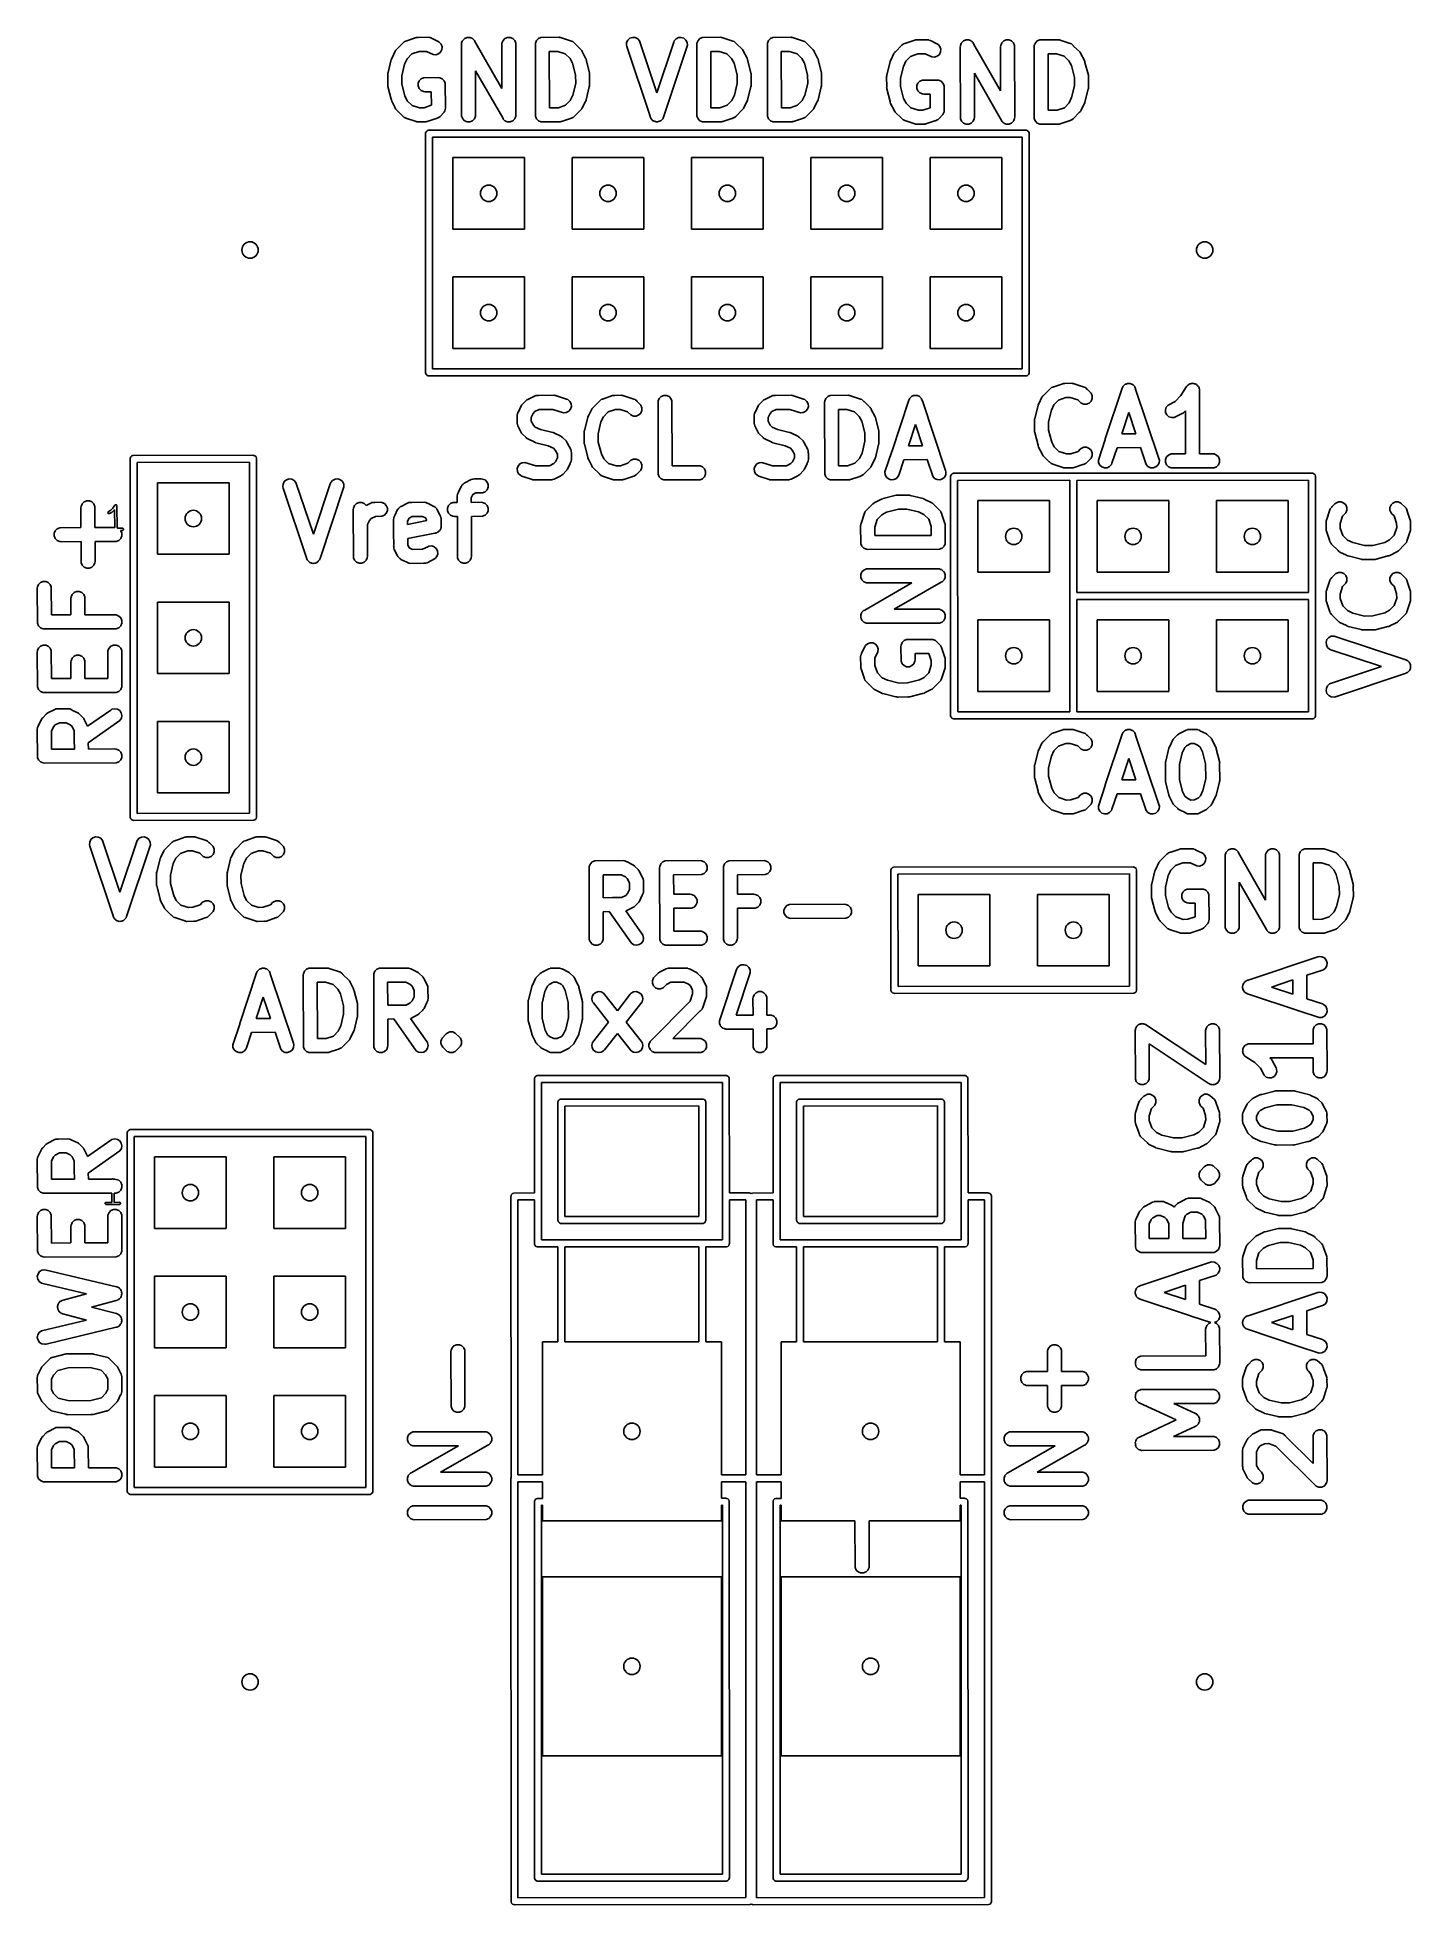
# Model space of a CAD drawing. Extents: x 0.02 to 1.17, y 0.01 to 1.58.
import ezdxf

# ---------------------------------------------------------------- set-up
doc = ezdxf.new("R2010")
doc.units = 0
doc.header["$MEASUREMENT"] = 0
doc.layers.add('BLACK', color=7, linetype='CONTINUOUS')

msp = doc.modelspace()

# ---------------------------------------------------------------- linework, layer by layer
at = {"layer": 'BLACK', "linetype": 'CONTINUOUS'}
for p, q in [((0.319, 1.5612), (0.3216, 1.5666)), ((0.3216, 1.5666), (0.3219, 1.567)), ((0.3219, 1.567), (0.322, 1.5672)), ((0.322, 1.5672), (0.3221, 1.5673)), ((0.3221, 1.5673), (0.3222, 1.5675)), ((0.3222, 1.5675), (0.3228, 1.568)), ((0.3228, 1.568), (0.3283, 1.5737)), ((0.3283, 1.5737), (0.3292, 1.5744)), ((0.3292, 1.5744), (0.3294, 1.5745)), ((0.3294, 1.5745), (0.3296, 1.5747)), ((0.3296, 1.5747), (0.3306, 1.575)), ((0.3306, 1.575), (0.3314, 1.5753)), ((0.3314, 1.5753), (0.3315, 1.5753)), ((0.3315, 1.5753), (0.3391, 1.578)), ((0.3417, 1.5665), (0.3356, 1.5643)), ((0.3391, 1.578), (0.3396, 1.5781)), ((0.3396, 1.5781), (0.3398, 1.5781)), ((0.3398, 1.5781), (0.3399, 1.5781)), ((0.3399, 1.5781), (0.3402, 1.5782)), ((0.3402, 1.5782), (0.341, 1.5782)), ((0.341, 1.5782), (0.3494, 1.5783)), ((0.3479, 1.5665), (0.3417, 1.5665)), ((0.3534, 1.5638), (0.3479, 1.5665)), ((0.3494, 1.5783), (0.3505, 1.5781)), ((0.3505, 1.5781), (0.3507, 1.5781)), ((0.3507, 1.5781), (0.3509, 1.578)), ((0.3509, 1.578), (0.352, 1.5775)), ((0.352, 1.5775), (0.3527, 1.5773)), ((0.3527, 1.5773), (0.3527, 1.5772)), ((0.3527, 1.5772), (0.3576, 1.5748)), ((0.3576, 1.5748), (0.3586, 1.5742)), ((0.3597, 1.5659), (0.3579, 1.5644)), ((0.3586, 1.5742), (0.3601, 1.5725)), ((0.3607, 1.568), (0.3597, 1.5659)), ((0.3601, 1.5725), (0.3609, 1.5703)), ((0.3609, 1.5703), (0.3607, 1.568)), ((0.3772, 1.5728), (0.3773, 1.5729)), ((0.3773, 1.5726), (0.3772, 1.5728)), ((0.3772, 1.5723), (0.3773, 1.5726)), ((0.3773, 1.5121), (0.3772, 1.5723)), ((0.3773, 1.5735), (0.3776, 1.5742)), ((0.3773, 1.5729), (0.3773, 1.5735)), ((0.3776, 1.5742), (0.3778, 1.575)), ((0.3778, 1.575), (0.3781, 1.5753)), ((0.3781, 1.5753), (0.3782, 1.5756)), ((0.3782, 1.5756), (0.3788, 1.5762)), ((0.3788, 1.5762), (0.3793, 1.5768)), ((0.3793, 1.5768), (0.3796, 1.577)), ((0.3796, 1.577), (0.3798, 1.5773)), ((0.3798, 1.5773), (0.3806, 1.5776)), ((0.3806, 1.5776), (0.3813, 1.5779)), ((0.3813, 1.5779), (0.3816, 1.578)), ((0.3816, 1.578), (0.382, 1.5781)), ((0.382, 1.5781), (0.3828, 1.5781)), ((0.3828, 1.5781), (0.3835, 1.5782)), ((0.3835, 1.5782), (0.3839, 1.5781)), ((0.3839, 1.5781), (0.3843, 1.5781)), ((0.3843, 1.5781), (0.385, 1.5778)), ((0.385, 1.5778), (0.3858, 1.5776)), ((0.3858, 1.5776), (0.3861, 1.5774)), ((0.3861, 1.5774), (0.3864, 1.5773)), ((0.3864, 1.5773), (0.387, 1.5767)), ((0.387, 1.5767), (0.3876, 1.5762)), ((0.3876, 1.5762), (0.3878, 1.5759)), ((0.3878, 1.5759), (0.388, 1.5756)), ((0.388, 1.5756), (0.3883, 1.5749)), ((0.3883, 1.5749), (0.411, 1.5353)), ((0.411, 1.5723), (0.4111, 1.5735)), ((0.411, 1.5353), (0.411, 1.5723)), ((0.4111, 1.5735), (0.412, 1.5756)), ((0.412, 1.5756), (0.4136, 1.5773)), ((0.4136, 1.5773), (0.4157, 1.5781)), ((0.4157, 1.5781), (0.418, 1.5781)), ((0.418, 1.5781), (0.4202, 1.5773)), ((0.4202, 1.5773), (0.4218, 1.5756)), ((0.4218, 1.5756), (0.4227, 1.5735)), ((0.4227, 1.5735), (0.4228, 1.5133)), ((0.4391, 1.5723), (0.4392, 1.5735)), ((0.4392, 1.5121), (0.4391, 1.5723)), ((0.4392, 1.5735), (0.4401, 1.5756)), ((0.4401, 1.5756), (0.4417, 1.5773)), ((0.4417, 1.5773), (0.4438, 1.5781)), ((0.4438, 1.5781), (0.4591, 1.5783)), ((0.4508, 1.5665), (0.4509, 1.5191)), ((0.4578, 1.5665), (0.4508, 1.5665)), ((0.4642, 1.5645), (0.4578, 1.5665)), ((0.4591, 1.5783), (0.4596, 1.5782)), ((0.4596, 1.5782), (0.4598, 1.5782)), ((0.4598, 1.5782), (0.4599, 1.5782)), ((0.4599, 1.5782), (0.4602, 1.5781)), ((0.4602, 1.5781), (0.4609, 1.5779)), ((0.4609, 1.5779), (0.4694, 1.5751)), ((0.4694, 1.5751), (0.4704, 1.5747)), ((0.4704, 1.5747), (0.4706, 1.5745)), ((0.4706, 1.5745), (0.4708, 1.5744)), ((0.4708, 1.5744), (0.4716, 1.5736)), ((0.4716, 1.5736), (0.4722, 1.5732)), ((0.4722, 1.5732), (0.4722, 1.573)), ((0.4722, 1.573), (0.4773, 1.5681)), ((0.4773, 1.5681), (0.4777, 1.5676)), ((0.4777, 1.5676), (0.4778, 1.5675)), ((0.4778, 1.5675), (0.4778, 1.5674)), ((0.4778, 1.5674), (0.478, 1.5672)), ((0.478, 1.5672), (0.4783, 1.5665)), ((0.4783, 1.5665), (0.4812, 1.5609)), ((0.5154, 1.5716), (0.5156, 1.5739)), ((0.5157, 1.5705), (0.5154, 1.5716)), ((0.5156, 1.5739), (0.5166, 1.576)), ((0.5352, 1.5121), (0.5157, 1.5705)), ((0.5166, 1.576), (0.5183, 1.5775)), ((0.5183, 1.5775), (0.5205, 1.5782)), ((0.5205, 1.5782), (0.5228, 1.578)), ((0.5228, 1.578), (0.5249, 1.577)), ((0.5249, 1.577), (0.5264, 1.5753)), ((0.5264, 1.5753), (0.541, 1.5318)), ((0.541, 1.5318), (0.555, 1.5742)), ((0.5665, 1.5716), (0.5465, 1.5114)), ((0.555, 1.5742), (0.5555, 1.5753)), ((0.5555, 1.5753), (0.557, 1.577)), ((0.557, 1.577), (0.5591, 1.578)), ((0.5591, 1.578), (0.5614, 1.5782)), ((0.5614, 1.5782), (0.5636, 1.5775)), ((0.5636, 1.5775), (0.5653, 1.576)), ((0.5653, 1.576), (0.5663, 1.5739)), ((0.5663, 1.5739), (0.5665, 1.5716)), ((0.5744, 1.5723), (0.5745, 1.5735)), ((0.5745, 1.5121), (0.5744, 1.5723)), ((0.5745, 1.5735), (0.5754, 1.5756)), ((0.5754, 1.5756), (0.577, 1.5773)), ((0.577, 1.5773), (0.5792, 1.5781)), ((0.5792, 1.5781), (0.5944, 1.5783)), ((0.5861, 1.5665), (0.5862, 1.5191)), ((0.5932, 1.5665), (0.5861, 1.5665)), ((0.5995, 1.5645), (0.5932, 1.5665)), ((0.5944, 1.5783), (0.595, 1.5782)), ((0.595, 1.5782), (0.5951, 1.5782)), ((0.5951, 1.5782), (0.5952, 1.5782)), ((0.5952, 1.5782), (0.5955, 1.5781)), ((0.5955, 1.5781), (0.5962, 1.5779)), ((0.5962, 1.5779), (0.6047, 1.5751)), ((0.6047, 1.5751), (0.6057, 1.5747)), ((0.6057, 1.5747), (0.6059, 1.5745)), ((0.6059, 1.5745), (0.6061, 1.5744)), ((0.6061, 1.5744), (0.6069, 1.5736)), ((0.6069, 1.5736), (0.6075, 1.5732)), ((0.6075, 1.5732), (0.6075, 1.573)), ((0.6075, 1.573), (0.6126, 1.5681)), ((0.6126, 1.5681), (0.613, 1.5676)), ((0.613, 1.5676), (0.6131, 1.5675)), ((0.6131, 1.5675), (0.6132, 1.5674)), ((0.6132, 1.5674), (0.6133, 1.5672)), ((0.6133, 1.5672), (0.6136, 1.5665)), ((0.6136, 1.5665), (0.6165, 1.5609)), ((0.6335, 1.5723), (0.6336, 1.5735)), ((0.6336, 1.5121), (0.6335, 1.5723)), ((0.6336, 1.5735), (0.6345, 1.5756)), ((0.6345, 1.5756), (0.6361, 1.5773)), ((0.6361, 1.5773), (0.6382, 1.5781)), ((0.6382, 1.5781), (0.6534, 1.5783)), ((0.6452, 1.5665), (0.6453, 1.5191)), ((0.6522, 1.5665), (0.6452, 1.5665)), ((0.6586, 1.5645), (0.6522, 1.5665)), ((0.6534, 1.5783), (0.654, 1.5782)), ((0.654, 1.5782), (0.6542, 1.5782)), ((0.6542, 1.5782), (0.6543, 1.5782)), ((0.6543, 1.5782), (0.6546, 1.5781)), ((0.6546, 1.5781), (0.6553, 1.5779)), ((0.6553, 1.5779), (0.6637, 1.5751)), ((0.6637, 1.5751), (0.6648, 1.5747)), ((0.6648, 1.5747), (0.665, 1.5745)), ((0.665, 1.5745), (0.6651, 1.5744)), ((0.6651, 1.5744), (0.666, 1.5736)), ((0.666, 1.5736), (0.6665, 1.5732)), ((0.6665, 1.5732), (0.6666, 1.573)), ((0.6666, 1.573), (0.6717, 1.5681)), ((0.6717, 1.5681), (0.672, 1.5676)), ((0.672, 1.5676), (0.6722, 1.5675)), ((0.6722, 1.5675), (0.6722, 1.5674)), ((0.6722, 1.5674), (0.6724, 1.5672)), ((0.6724, 1.5672), (0.6727, 1.5665)), ((0.6727, 1.5665), (0.6756, 1.5609)), ((0.7396, 1.5646), (0.7399, 1.565)), ((0.7399, 1.565), (0.74, 1.5652)), ((0.74, 1.5652), (0.7401, 1.5653)), ((0.7401, 1.5653), (0.7402, 1.5655)), ((0.7402, 1.5655), (0.7408, 1.566)), ((0.7408, 1.566), (0.7463, 1.5717)), ((0.7463, 1.5717), (0.7472, 1.5724)), ((0.7472, 1.5724), (0.7474, 1.5725)), ((0.7474, 1.5725), (0.7476, 1.5727)), ((0.7476, 1.5727), (0.7486, 1.573)), ((0.7486, 1.573), (0.7494, 1.5733)), ((0.7494, 1.5733), (0.7495, 1.5733)), ((0.7495, 1.5733), (0.7571, 1.576)), ((0.7571, 1.576), (0.7576, 1.5761)), ((0.7576, 1.5761), (0.7578, 1.5761)), ((0.7578, 1.5761), (0.7579, 1.5761)), ((0.7579, 1.5761), (0.7582, 1.5762)), ((0.7582, 1.5762), (0.759, 1.5762)), ((0.759, 1.5762), (0.7674, 1.5763)), ((0.7674, 1.5763), (0.7685, 1.5761)), ((0.7685, 1.5761), (0.7687, 1.5761)), ((0.7687, 1.5761), (0.7689, 1.576)), ((0.7689, 1.576), (0.77, 1.5755)), ((0.77, 1.5755), (0.7707, 1.5753)), ((0.7707, 1.5753), (0.7707, 1.5752)), ((0.7707, 1.5752), (0.7756, 1.5728)), ((0.7756, 1.5728), (0.7766, 1.5722)), ((0.7766, 1.5722), (0.7781, 1.5705)), ((0.7787, 1.566), (0.7777, 1.5639)), ((0.7781, 1.5705), (0.7789, 1.5683)), ((0.7789, 1.5683), (0.7787, 1.566)), ((0.7952, 1.5708), (0.7953, 1.5709)), ((0.7953, 1.5706), (0.7952, 1.5708)), ((0.7952, 1.5703), (0.7953, 1.5706)), ((0.7953, 1.5101), (0.7952, 1.5703)), ((0.7953, 1.5715), (0.7956, 1.5722)), ((0.7953, 1.5709), (0.7953, 1.5715)), ((0.7956, 1.5722), (0.7958, 1.573)), ((0.7958, 1.573), (0.7961, 1.5733)), ((0.7961, 1.5733), (0.7962, 1.5736)), ((0.7962, 1.5736), (0.7968, 1.5742)), ((0.7968, 1.5742), (0.7973, 1.5748)), ((0.7973, 1.5748), (0.7976, 1.575)), ((0.7976, 1.575), (0.7978, 1.5753)), ((0.7978, 1.5753), (0.7986, 1.5756)), ((0.7986, 1.5756), (0.7993, 1.5759)), ((0.7993, 1.5759), (0.7996, 1.576)), ((0.7996, 1.576), (0.8, 1.5761)), ((0.8, 1.5761), (0.8008, 1.5761)), ((0.8008, 1.5761), (0.8015, 1.5762)), ((0.8015, 1.5762), (0.8019, 1.5761)), ((0.8019, 1.5761), (0.8023, 1.5761)), ((0.8023, 1.5761), (0.803, 1.5758)), ((0.803, 1.5758), (0.8038, 1.5756)), ((0.8038, 1.5756), (0.8041, 1.5754)), ((0.8041, 1.5754), (0.8044, 1.5753)), ((0.8044, 1.5753), (0.805, 1.5747)), ((0.805, 1.5747), (0.8056, 1.5742)), ((0.8056, 1.5742), (0.8058, 1.5739)), ((0.8058, 1.5739), (0.806, 1.5736)), ((0.806, 1.5736), (0.8063, 1.5729)), ((0.8063, 1.5729), (0.829, 1.5333)), ((0.829, 1.5703), (0.8291, 1.5715)), ((0.829, 1.5333), (0.829, 1.5703)), ((0.8291, 1.5715), (0.83, 1.5736)), ((0.83, 1.5736), (0.8316, 1.5753)), ((0.8316, 1.5753), (0.8337, 1.5761)), ((0.8337, 1.5761), (0.836, 1.5761)), ((0.836, 1.5761), (0.8382, 1.5753)), ((0.8382, 1.5753), (0.8398, 1.5736)), ((0.8398, 1.5736), (0.8407, 1.5715)), ((0.8407, 1.5715), (0.8408, 1.5113)), ((0.8571, 1.5703), (0.8572, 1.5715)), ((0.8572, 1.5101), (0.8571, 1.5703)), ((0.8572, 1.5715), (0.8581, 1.5736)), ((0.8581, 1.5736), (0.8597, 1.5753)), ((0.8597, 1.5753), (0.8618, 1.5761)), ((0.8618, 1.5761), (0.8771, 1.5763)), ((0.8771, 1.5763), (0.8776, 1.5762)), ((0.8776, 1.5762), (0.8778, 1.5762)), ((0.8778, 1.5762), (0.8779, 1.5762)), ((0.8779, 1.5762), (0.8782, 1.5761)), ((0.8782, 1.5761), (0.8789, 1.5759)), ((0.8789, 1.5759), (0.8874, 1.5731)), ((0.8874, 1.5731), (0.8884, 1.5727)), ((0.8884, 1.5727), (0.8886, 1.5725)), ((0.8886, 1.5725), (0.8888, 1.5724)), ((0.8888, 1.5724), (0.8896, 1.5716)), ((0.8896, 1.5716), (0.8902, 1.5712)), ((0.8902, 1.5712), (0.8902, 1.571)), ((0.8902, 1.571), (0.8953, 1.5661)), ((0.8953, 1.5661), (0.8957, 1.5656)), ((0.8957, 1.5656), (0.8958, 1.5655)), ((0.8958, 1.5655), (0.8958, 1.5654)), ((0.8958, 1.5654), (0.896, 1.5652)), ((0.896, 1.5652), (0.8963, 1.5645)), ((0.3157, 1.5488), (0.3183, 1.5597)), ((0.3183, 1.5597), (0.3184, 1.5598)), ((0.3184, 1.5599), (0.3187, 1.5608)), ((0.3184, 1.5598), (0.3184, 1.5599)), ((0.3184, 1.5598), (0.3184, 1.5598)), ((0.3187, 1.5608), (0.319, 1.5612)), ((0.3295, 1.5559), (0.3271, 1.546)), ((0.3316, 1.5603), (0.3295, 1.5559)), ((0.3356, 1.5643), (0.3316, 1.5603)), ((0.3557, 1.5637), (0.3534, 1.5638)), ((0.3579, 1.5644), (0.3557, 1.5637)), ((0.4117, 1.5107), (0.389, 1.5503)), ((0.389, 1.5503), (0.389, 1.5133)), ((0.4682, 1.5606), (0.4642, 1.5645)), ((0.4703, 1.5566), (0.4682, 1.5606)), ((0.4728, 1.5467), (0.4703, 1.5566)), ((0.4812, 1.5609), (0.4812, 1.5608)), ((0.4812, 1.5608), (0.4813, 1.5608)), ((0.4813, 1.5608), (0.4813, 1.5607)), ((0.4813, 1.5607), (0.4816, 1.5598)), ((0.4816, 1.5598), (0.4817, 1.5593)), ((0.4817, 1.5593), (0.4845, 1.5485)), ((0.6035, 1.5606), (0.5995, 1.5645)), ((0.6056, 1.5566), (0.6035, 1.5606)), ((0.6082, 1.5467), (0.6056, 1.5566)), ((0.6165, 1.5609), (0.6166, 1.5608)), ((0.6166, 1.5608), (0.6166, 1.5608)), ((0.6166, 1.5608), (0.6166, 1.5607)), ((0.6166, 1.5607), (0.6169, 1.5598)), ((0.6169, 1.5598), (0.617, 1.5593)), ((0.617, 1.5593), (0.6198, 1.5485)), ((0.6625, 1.5606), (0.6586, 1.5645)), ((0.6646, 1.5566), (0.6625, 1.5606)), ((0.6672, 1.5467), (0.6646, 1.5566)), ((0.6756, 1.5609), (0.6756, 1.5608)), ((0.6756, 1.5608), (0.6756, 1.5608)), ((0.6756, 1.5608), (0.6757, 1.5607)), ((0.6757, 1.5607), (0.676, 1.5598)), ((0.676, 1.5598), (0.676, 1.5593)), ((0.676, 1.5593), (0.6788, 1.5485)), ((0.7337, 1.5468), (0.7363, 1.5577)), ((0.7363, 1.5577), (0.7364, 1.5578)), ((0.7364, 1.5579), (0.7367, 1.5588)), ((0.7364, 1.5578), (0.7364, 1.5579)), ((0.7364, 1.5578), (0.7364, 1.5578)), ((0.7367, 1.5588), (0.737, 1.5592)), ((0.737, 1.5592), (0.7396, 1.5646)), ((0.7475, 1.5539), (0.7451, 1.544)), ((0.7496, 1.5583), (0.7475, 1.5539)), ((0.7536, 1.5623), (0.7496, 1.5583)), ((0.7597, 1.5645), (0.7536, 1.5623)), ((0.7659, 1.5645), (0.7597, 1.5645)), ((0.7714, 1.5618), (0.7659, 1.5645)), ((0.7737, 1.5617), (0.7714, 1.5618)), ((0.7759, 1.5624), (0.7737, 1.5617)), ((0.7777, 1.5639), (0.7759, 1.5624)), ((0.8688, 1.5645), (0.8689, 1.5171)), ((0.8758, 1.5645), (0.8688, 1.5645)), ((0.8822, 1.5625), (0.8758, 1.5645)), ((0.8862, 1.5586), (0.8822, 1.5625)), ((0.8883, 1.5546), (0.8862, 1.5586)), ((0.8908, 1.5447), (0.8883, 1.5546)), ((0.8963, 1.5645), (0.8992, 1.5589)), ((0.8992, 1.5589), (0.8992, 1.5588)), ((0.8992, 1.5588), (0.8993, 1.5588)), ((0.8993, 1.5588), (0.8993, 1.5587)), ((0.8993, 1.5587), (0.8996, 1.5578)), ((0.8996, 1.5578), (0.8997, 1.5573)), ((0.8997, 1.5573), (0.9025, 1.5465)), ((0.3154, 1.5475), (0.3155, 1.5482)), ((0.3154, 1.5473), (0.3154, 1.5475)), ((0.3154, 1.5472), (0.3154, 1.5473)), ((0.3154, 1.547), (0.3154, 1.5472)), ((0.3154, 1.5389), (0.3154, 1.547)), ((0.3154, 1.5383), (0.3154, 1.5389)), ((0.3155, 1.5376), (0.3154, 1.5383)), ((0.3155, 1.5482), (0.3157, 1.5488)), ((0.3155, 1.5375), (0.3155, 1.5376)), ((0.3155, 1.5374), (0.3155, 1.5375)), ((0.3155, 1.5372), (0.3155, 1.5374)), ((0.3183, 1.5264), (0.3155, 1.5372)), ((0.3271, 1.546), (0.3272, 1.539)), ((0.3272, 1.539), (0.3297, 1.5291)), ((0.3408, 1.5398), (0.3417, 1.5419)), ((0.3408, 1.5375), (0.3408, 1.5398)), ((0.3417, 1.5353), (0.3408, 1.5375)), ((0.3417, 1.5419), (0.3433, 1.5435)), ((0.3433, 1.5337), (0.3417, 1.5353)), ((0.3433, 1.5435), (0.3454, 1.5444)), ((0.3454, 1.5328), (0.3433, 1.5337)), ((0.3454, 1.5444), (0.3578, 1.5445)), ((0.3578, 1.5445), (0.359, 1.5444)), ((0.359, 1.5444), (0.3611, 1.5435)), ((0.3611, 1.5435), (0.3627, 1.5419)), ((0.3627, 1.5419), (0.3636, 1.5398)), ((0.3636, 1.5398), (0.3637, 1.5189)), ((0.4705, 1.5298), (0.4729, 1.5397)), ((0.4729, 1.5397), (0.4728, 1.5467)), ((0.4843, 1.5369), (0.4817, 1.5259)), ((0.4845, 1.5375), (0.4843, 1.5369)), ((0.4845, 1.5485), (0.4845, 1.5483)), ((0.4845, 1.5483), (0.4845, 1.5482)), ((0.4845, 1.5482), (0.4845, 1.548)), ((0.4845, 1.548), (0.4846, 1.5473)), ((0.4846, 1.5473), (0.4845, 1.5467)), ((0.4845, 1.5467), (0.4846, 1.5386)), ((0.4846, 1.5382), (0.4845, 1.5375)), ((0.4846, 1.5386), (0.4846, 1.5384)), ((0.4846, 1.5384), (0.4846, 1.5383)), ((0.4846, 1.5383), (0.4846, 1.5382)), ((0.6059, 1.5298), (0.6082, 1.5397)), ((0.6082, 1.5397), (0.6082, 1.5467)), ((0.6196, 1.5369), (0.617, 1.5259)), ((0.6199, 1.5375), (0.6196, 1.5369)), ((0.6198, 1.5485), (0.6198, 1.5483)), ((0.6198, 1.5483), (0.6199, 1.5482)), ((0.6199, 1.5482), (0.6199, 1.548)), ((0.6199, 1.548), (0.62, 1.5473)), ((0.62, 1.5473), (0.6199, 1.5467)), ((0.6199, 1.5467), (0.62, 1.5386)), ((0.62, 1.5386), (0.6199, 1.5384)), ((0.6199, 1.5384), (0.62, 1.5383)), ((0.62, 1.5383), (0.6199, 1.5382)), ((0.6199, 1.5382), (0.6199, 1.5375)), ((0.6649, 1.5298), (0.6673, 1.5397)), ((0.6673, 1.5397), (0.6672, 1.5467)), ((0.6787, 1.5369), (0.676, 1.5259)), ((0.6789, 1.5375), (0.6787, 1.5369)), ((0.6788, 1.5485), (0.6789, 1.5483)), ((0.6789, 1.5483), (0.6789, 1.5482)), ((0.6789, 1.5482), (0.6789, 1.548)), ((0.6789, 1.548), (0.679, 1.5473)), ((0.679, 1.5473), (0.6789, 1.5467)), ((0.6789, 1.5467), (0.679, 1.5386)), ((0.679, 1.5382), (0.6789, 1.5375)), ((0.679, 1.5386), (0.679, 1.5384)), ((0.679, 1.5384), (0.679, 1.5383)), ((0.679, 1.5383), (0.679, 1.5382)), ((0.7334, 1.5455), (0.7335, 1.5462)), ((0.7334, 1.5453), (0.7334, 1.5455)), ((0.7334, 1.5452), (0.7334, 1.5453)), ((0.7334, 1.545), (0.7334, 1.5452)), ((0.7335, 1.5369), (0.7334, 1.545)), ((0.7334, 1.5363), (0.7335, 1.5369)), ((0.7335, 1.5356), (0.7334, 1.5363)), ((0.7335, 1.5462), (0.7337, 1.5468)), ((0.7335, 1.5355), (0.7335, 1.5356)), ((0.7335, 1.5354), (0.7335, 1.5355)), ((0.7335, 1.5352), (0.7335, 1.5354)), ((0.7363, 1.5244), (0.7335, 1.5352)), ((0.7451, 1.544), (0.7452, 1.537)), ((0.7452, 1.537), (0.7477, 1.5271)), ((0.7588, 1.5378), (0.7597, 1.5399)), ((0.7588, 1.5355), (0.7588, 1.5378)), ((0.7597, 1.5333), (0.7588, 1.5355)), ((0.7597, 1.5399), (0.7613, 1.5415)), ((0.7613, 1.5415), (0.7634, 1.5424)), ((0.7634, 1.5424), (0.7758, 1.5425)), ((0.7758, 1.5425), (0.777, 1.5424)), ((0.777, 1.5424), (0.7791, 1.5415)), ((0.7791, 1.5415), (0.7807, 1.5399)), ((0.7807, 1.5399), (0.7816, 1.5378)), ((0.7816, 1.5378), (0.7817, 1.5169)), ((0.8297, 1.5087), (0.807, 1.5483)), ((0.807, 1.5483), (0.807, 1.5113)), ((0.8885, 1.5278), (0.8909, 1.5377)), ((0.8909, 1.5377), (0.8908, 1.5447)), ((0.9023, 1.5349), (0.8997, 1.5239)), ((0.9025, 1.5355), (0.9023, 1.5349)), ((0.9025, 1.5465), (0.9025, 1.5463)), ((0.9025, 1.5463), (0.9025, 1.5462)), ((0.9025, 1.5462), (0.9025, 1.546)), ((0.9025, 1.546), (0.9026, 1.5453)), ((0.9026, 1.5453), (0.9025, 1.5447)), ((0.9025, 1.5447), (0.9026, 1.5366)), ((0.9026, 1.5362), (0.9025, 1.5355)), ((0.9026, 1.5366), (0.9026, 1.5364)), ((0.9026, 1.5364), (0.9026, 1.5363)), ((0.9026, 1.5363), (0.9026, 1.5362)), ((0.3184, 1.5258), (0.3183, 1.5264)), ((0.3187, 1.5249), (0.3184, 1.5258)), ((0.3187, 1.5248), (0.3187, 1.5249)), ((0.3188, 1.5248), (0.3187, 1.5248)), ((0.3188, 1.5247), (0.3188, 1.5248)), ((0.3217, 1.5191), (0.3188, 1.5247)), ((0.322, 1.5184), (0.3217, 1.5191)), ((0.3222, 1.5182), (0.322, 1.5184)), ((0.3222, 1.5181), (0.3222, 1.5182)), ((0.3223, 1.518), (0.3222, 1.5181)), ((0.3227, 1.5176), (0.3223, 1.518)), ((0.3297, 1.5291), (0.3318, 1.525)), ((0.3318, 1.525), (0.3358, 1.5211)), ((0.3358, 1.5211), (0.3421, 1.5191)), ((0.3421, 1.5191), (0.3459, 1.5192)), ((0.3466, 1.5327), (0.3454, 1.5328)), ((0.3459, 1.5192), (0.3519, 1.5213)), ((0.3519, 1.5327), (0.3466, 1.5327)), ((0.352, 1.5214), (0.3519, 1.5327)), ((0.3519, 1.5213), (0.352, 1.5214)), ((0.3637, 1.5189), (0.3636, 1.5178)), ((0.4509, 1.5191), (0.4584, 1.5192)), ((0.4584, 1.5192), (0.4644, 1.5213)), ((0.4644, 1.5213), (0.4684, 1.5254)), ((0.4684, 1.5254), (0.4705, 1.5298)), ((0.4778, 1.5181), (0.4772, 1.5176)), ((0.4779, 1.5184), (0.4778, 1.5181)), ((0.478, 1.5184), (0.4779, 1.5184)), ((0.4781, 1.5186), (0.478, 1.5184)), ((0.4784, 1.5191), (0.4781, 1.5186)), ((0.481, 1.5244), (0.4784, 1.5191)), ((0.4813, 1.5248), (0.481, 1.5244)), ((0.4816, 1.5257), (0.4813, 1.5248)), ((0.4817, 1.5259), (0.4816, 1.5258)), ((0.4816, 1.5258), (0.4816, 1.5258)), ((0.4816, 1.5258), (0.4816, 1.5257)), ((0.5862, 1.5191), (0.5937, 1.5192)), ((0.5937, 1.5192), (0.5998, 1.5213)), ((0.5998, 1.5213), (0.6037, 1.5254)), ((0.6037, 1.5254), (0.6059, 1.5298)), ((0.6131, 1.5181), (0.6125, 1.5176)), ((0.6133, 1.5184), (0.6131, 1.5181)), ((0.6134, 1.5186), (0.6133, 1.5184)), ((0.6133, 1.5184), (0.6133, 1.5184)), ((0.6137, 1.5191), (0.6134, 1.5186)), ((0.6163, 1.5244), (0.6137, 1.5191)), ((0.6166, 1.5248), (0.6163, 1.5244)), ((0.6169, 1.5257), (0.6166, 1.5248)), ((0.617, 1.5259), (0.6169, 1.5258)), ((0.6169, 1.5258), (0.6169, 1.5258)), ((0.6169, 1.5258), (0.6169, 1.5257)), ((0.6453, 1.5191), (0.6527, 1.5192)), ((0.6527, 1.5192), (0.6588, 1.5213)), ((0.6588, 1.5213), (0.6628, 1.5254)), ((0.6628, 1.5254), (0.6649, 1.5298)), ((0.6722, 1.5181), (0.6716, 1.5176)), ((0.6723, 1.5184), (0.6722, 1.5181)), ((0.6724, 1.5184), (0.6723, 1.5184)), ((0.6725, 1.5186), (0.6724, 1.5184)), ((0.6728, 1.5191), (0.6725, 1.5186)), ((0.6753, 1.5244), (0.6728, 1.5191)), ((0.6756, 1.5248), (0.6753, 1.5244)), ((0.676, 1.5257), (0.6756, 1.5248)), ((0.676, 1.5259), (0.676, 1.5258)), ((0.676, 1.5258), (0.676, 1.5258)), ((0.676, 1.5258), (0.676, 1.5257)), ((0.7364, 1.5238), (0.7363, 1.5244)), ((0.7367, 1.5229), (0.7364, 1.5238)), ((0.7367, 1.5228), (0.7367, 1.5229)), ((0.7368, 1.5228), (0.7367, 1.5228)), ((0.7368, 1.5227), (0.7368, 1.5228)), ((0.7397, 1.5171), (0.7368, 1.5227)), ((0.7477, 1.5271), (0.7498, 1.523)), ((0.7498, 1.523), (0.7538, 1.5191)), ((0.7538, 1.5191), (0.7601, 1.5171)), ((0.7613, 1.5317), (0.7597, 1.5333)), ((0.7634, 1.5308), (0.7613, 1.5317)), ((0.7646, 1.5307), (0.7634, 1.5308)), ((0.7639, 1.5172), (0.7699, 1.5193)), ((0.7699, 1.5307), (0.7646, 1.5307)), ((0.77, 1.5194), (0.7699, 1.5307)), ((0.7699, 1.5193), (0.77, 1.5194)), ((0.8764, 1.5172), (0.8824, 1.5193)), ((0.8824, 1.5193), (0.8864, 1.5234)), ((0.8864, 1.5234), (0.8885, 1.5278)), ((0.899, 1.5224), (0.8964, 1.5171)), ((0.8993, 1.5228), (0.899, 1.5224)), ((0.8996, 1.5237), (0.8993, 1.5228)), ((0.8997, 1.5239), (0.8996, 1.5238)), ((0.8996, 1.5238), (0.8996, 1.5238)), ((0.8996, 1.5238), (0.8996, 1.5237)), ((0.3278, 1.5126), (0.3227, 1.5176)), ((0.3278, 1.5125), (0.3278, 1.5126)), ((0.3284, 1.512), (0.3278, 1.5125)), ((0.3292, 1.5112), (0.3284, 1.512)), ((0.3294, 1.5111), (0.3292, 1.5112)), ((0.3296, 1.511), (0.3294, 1.5111)), ((0.3306, 1.5105), (0.3296, 1.511)), ((0.3391, 1.5078), (0.3306, 1.5105)), ((0.3398, 1.5075), (0.3391, 1.5078)), ((0.3401, 1.5075), (0.3398, 1.5075)), ((0.3402, 1.5074), (0.3401, 1.5075)), ((0.3404, 1.5074), (0.3402, 1.5074)), ((0.3409, 1.5074), (0.3404, 1.5074)), ((0.3466, 1.5075), (0.3409, 1.5074)), ((0.3473, 1.5074), (0.3466, 1.5075)), ((0.3476, 1.5075), (0.3473, 1.5074)), ((0.3477, 1.5075), (0.3476, 1.5075)), ((0.3479, 1.5076), (0.3477, 1.5075)), ((0.3484, 1.5077), (0.3479, 1.5076)), ((0.356, 1.5103), (0.3484, 1.5077)), ((0.3562, 1.5103), (0.356, 1.5103)), ((0.3569, 1.5106), (0.3562, 1.5103)), ((0.3579, 1.511), (0.3569, 1.5106)), ((0.3581, 1.5111), (0.3579, 1.511)), ((0.3583, 1.5112), (0.3581, 1.5111)), ((0.3592, 1.5119), (0.3583, 1.5112)), ((0.3627, 1.5156), (0.3592, 1.5119)), ((0.3632, 1.5168), (0.3627, 1.5156)), ((0.3636, 1.5178), (0.3632, 1.5168)), ((0.3782, 1.51), (0.3773, 1.5121)), ((0.3798, 1.5084), (0.3782, 1.51)), ((0.382, 1.5075), (0.3798, 1.5084)), ((0.3843, 1.5075), (0.382, 1.5075)), ((0.3864, 1.5084), (0.3843, 1.5075)), ((0.388, 1.51), (0.3864, 1.5084)), ((0.3889, 1.5121), (0.388, 1.51)), ((0.389, 1.5133), (0.3889, 1.5121)), ((0.412, 1.51), (0.4117, 1.5107)), ((0.4122, 1.5097), (0.412, 1.51)), ((0.4124, 1.5094), (0.4122, 1.5097)), ((0.413, 1.5089), (0.4124, 1.5094)), ((0.4136, 1.5084), (0.413, 1.5089)), ((0.4139, 1.5082), (0.4136, 1.5084)), ((0.4142, 1.508), (0.4139, 1.5082)), ((0.415, 1.5078), (0.4142, 1.508)), ((0.4157, 1.5075), (0.415, 1.5078)), ((0.4161, 1.5075), (0.4157, 1.5075)), ((0.4165, 1.5074), (0.4161, 1.5075)), ((0.4172, 1.5075), (0.4165, 1.5074)), ((0.418, 1.5075), (0.4172, 1.5075)), ((0.4184, 1.5076), (0.418, 1.5075)), ((0.4187, 1.5077), (0.4184, 1.5076)), ((0.4194, 1.5081), (0.4187, 1.5077)), ((0.4202, 1.5084), (0.4194, 1.5081)), ((0.4204, 1.5087), (0.4202, 1.5084)), ((0.4207, 1.5088), (0.4204, 1.5087)), ((0.4212, 1.5095), (0.4207, 1.5088)), ((0.4218, 1.51), (0.4212, 1.5095)), ((0.4219, 1.5104), (0.4218, 1.51)), ((0.4222, 1.5107), (0.4219, 1.5104)), ((0.4224, 1.5114), (0.4222, 1.5107)), ((0.4227, 1.5121), (0.4224, 1.5114)), ((0.4228, 1.5133), (0.4227, 1.513)), ((0.4227, 1.513), (0.4228, 1.5129)), ((0.4228, 1.5129), (0.4227, 1.5127)), ((0.4227, 1.5127), (0.4227, 1.5121)), ((0.4401, 1.51), (0.4392, 1.5121)), ((0.4417, 1.5084), (0.4401, 1.51)), ((0.4438, 1.5075), (0.4417, 1.5084)), ((0.445, 1.5074), (0.4438, 1.5075)), ((0.459, 1.5075), (0.445, 1.5074)), ((0.4598, 1.5074), (0.459, 1.5075)), ((0.4601, 1.5075), (0.4598, 1.5074)), ((0.4602, 1.5075), (0.4601, 1.5075)), ((0.4604, 1.5076), (0.4602, 1.5075)), ((0.4609, 1.5077), (0.4604, 1.5076)), ((0.4685, 1.5103), (0.4609, 1.5077)), ((0.4686, 1.5103), (0.4685, 1.5103)), ((0.4694, 1.5106), (0.4686, 1.5103)), ((0.4704, 1.511), (0.4694, 1.5106)), ((0.4706, 1.5111), (0.4704, 1.511)), ((0.4708, 1.5112), (0.4706, 1.5111)), ((0.4717, 1.5119), (0.4708, 1.5112)), ((0.4772, 1.5176), (0.4717, 1.5119)), ((0.5352, 1.5117), (0.5352, 1.5121)), ((0.5356, 1.5111), (0.5352, 1.5117)), ((0.5358, 1.5104), (0.5356, 1.5111)), ((0.5361, 1.5101), (0.5358, 1.5104)), ((0.5363, 1.5097), (0.5361, 1.5101)), ((0.5368, 1.5092), (0.5363, 1.5097)), ((0.5373, 1.5086), (0.5368, 1.5092)), ((0.5377, 1.5084), (0.5373, 1.5086)), ((0.538, 1.5082), (0.5377, 1.5084)), ((0.5387, 1.5079), (0.538, 1.5082)), ((0.5394, 1.5076), (0.5387, 1.5079)), ((0.5398, 1.5076), (0.5394, 1.5076)), ((0.5402, 1.5074), (0.5398, 1.5076)), ((0.5409, 1.5075), (0.5402, 1.5074)), ((0.5417, 1.5074), (0.5409, 1.5075)), ((0.5421, 1.5076), (0.5417, 1.5074)), ((0.5425, 1.5076), (0.5421, 1.5076)), ((0.5432, 1.5079), (0.5425, 1.5076)), ((0.5439, 1.5082), (0.5432, 1.5079)), ((0.5442, 1.5084), (0.5439, 1.5082)), ((0.5446, 1.5086), (0.5442, 1.5084)), ((0.5451, 1.5092), (0.5446, 1.5086)), ((0.5456, 1.5097), (0.5451, 1.5092)), ((0.5458, 1.5101), (0.5456, 1.5097)), ((0.5461, 1.5104), (0.5458, 1.5101)), ((0.5465, 1.5114), (0.5461, 1.5104)), ((0.5754, 1.51), (0.5745, 1.5121)), ((0.577, 1.5084), (0.5754, 1.51)), ((0.5792, 1.5075), (0.577, 1.5084)), ((0.5803, 1.5074), (0.5792, 1.5075)), ((0.5943, 1.5075), (0.5803, 1.5074)), ((0.5951, 1.5074), (0.5943, 1.5075)), ((0.5954, 1.5075), (0.5951, 1.5074)), ((0.5955, 1.5075), (0.5954, 1.5075)), ((0.5957, 1.5076), (0.5955, 1.5075)), ((0.5962, 1.5077), (0.5957, 1.5076)), ((0.6038, 1.5103), (0.5962, 1.5077)), ((0.604, 1.5103), (0.6038, 1.5103)), ((0.6047, 1.5106), (0.604, 1.5103)), ((0.6057, 1.511), (0.6047, 1.5106)), ((0.6059, 1.5111), (0.6057, 1.511)), ((0.6061, 1.5112), (0.6059, 1.5111)), ((0.607, 1.5119), (0.6061, 1.5112)), ((0.6125, 1.5176), (0.607, 1.5119)), ((0.6345, 1.51), (0.6336, 1.5121)), ((0.6361, 1.5084), (0.6345, 1.51)), ((0.6382, 1.5075), (0.6361, 1.5084)), ((0.6394, 1.5074), (0.6382, 1.5075)), ((0.6534, 1.5075), (0.6394, 1.5074)), ((0.6542, 1.5074), (0.6534, 1.5075)), ((0.6545, 1.5075), (0.6542, 1.5074)), ((0.6546, 1.5075), (0.6545, 1.5075)), ((0.6547, 1.5076), (0.6546, 1.5075)), ((0.6553, 1.5077), (0.6547, 1.5076)), ((0.6629, 1.5103), (0.6553, 1.5077)), ((0.663, 1.5103), (0.6629, 1.5103)), ((0.6637, 1.5106), (0.663, 1.5103)), ((0.6648, 1.511), (0.6637, 1.5106)), ((0.665, 1.5111), (0.6648, 1.511)), ((0.6651, 1.5112), (0.665, 1.5111)), ((0.666, 1.5119), (0.6651, 1.5112)), ((0.6716, 1.5176), (0.666, 1.5119)), ((0.74, 1.5164), (0.7397, 1.5171)), ((0.7402, 1.5162), (0.74, 1.5164)), ((0.7402, 1.5161), (0.7402, 1.5162)), ((0.7403, 1.516), (0.7402, 1.5161)), ((0.7407, 1.5156), (0.7403, 1.516)), ((0.7458, 1.5106), (0.7407, 1.5156)), ((0.7458, 1.5105), (0.7458, 1.5106)), ((0.7464, 1.51), (0.7458, 1.5105)), ((0.7472, 1.5092), (0.7464, 1.51)), ((0.7474, 1.5091), (0.7472, 1.5092)), ((0.7476, 1.509), (0.7474, 1.5091)), ((0.7486, 1.5085), (0.7476, 1.509)), ((0.7571, 1.5058), (0.7486, 1.5085)), ((0.7578, 1.5055), (0.7571, 1.5058)), ((0.7581, 1.5055), (0.7578, 1.5055)), ((0.7582, 1.5054), (0.7581, 1.5055)), ((0.7584, 1.5054), (0.7582, 1.5054)), ((0.7589, 1.5054), (0.7584, 1.5054)), ((0.7646, 1.5055), (0.7589, 1.5054)), ((0.7601, 1.5171), (0.7639, 1.5172)), ((0.7653, 1.5054), (0.7646, 1.5055)), ((0.7656, 1.5055), (0.7653, 1.5054)), ((0.7657, 1.5055), (0.7656, 1.5055)), ((0.7659, 1.5056), (0.7657, 1.5055)), ((0.7664, 1.5057), (0.7659, 1.5056)), ((0.774, 1.5083), (0.7664, 1.5057)), ((0.7742, 1.5083), (0.774, 1.5083)), ((0.7749, 1.5086), (0.7742, 1.5083)), ((0.7759, 1.509), (0.7749, 1.5086)), ((0.7761, 1.5091), (0.7759, 1.509)), ((0.7763, 1.5092), (0.7761, 1.5091)), ((0.7772, 1.5099), (0.7763, 1.5092)), ((0.7807, 1.5136), (0.7772, 1.5099)), ((0.7812, 1.5148), (0.7807, 1.5136)), ((0.7816, 1.5158), (0.7812, 1.5148)), ((0.7817, 1.5169), (0.7816, 1.5158)), ((0.7962, 1.508), (0.7953, 1.5101)), ((0.7978, 1.5064), (0.7962, 1.508)), ((0.8, 1.5055), (0.7978, 1.5064)), ((0.8023, 1.5055), (0.8, 1.5055)), ((0.8044, 1.5064), (0.8023, 1.5055)), ((0.806, 1.508), (0.8044, 1.5064)), ((0.8069, 1.5101), (0.806, 1.508)), ((0.807, 1.5113), (0.8069, 1.5101)), ((0.83, 1.508), (0.8297, 1.5087)), ((0.8302, 1.5077), (0.83, 1.508)), ((0.8304, 1.5074), (0.8302, 1.5077)), ((0.831, 1.5069), (0.8304, 1.5074)), ((0.8316, 1.5064), (0.831, 1.5069)), ((0.8319, 1.5062), (0.8316, 1.5064)), ((0.8322, 1.506), (0.8319, 1.5062)), ((0.833, 1.5058), (0.8322, 1.506)), ((0.8337, 1.5055), (0.833, 1.5058)), ((0.8341, 1.5055), (0.8337, 1.5055)), ((0.8345, 1.5054), (0.8341, 1.5055)), ((0.8352, 1.5055), (0.8345, 1.5054)), ((0.836, 1.5055), (0.8352, 1.5055)), ((0.8364, 1.5056), (0.836, 1.5055)), ((0.8367, 1.5057), (0.8364, 1.5056)), ((0.8374, 1.5061), (0.8367, 1.5057)), ((0.8382, 1.5064), (0.8374, 1.5061)), ((0.8384, 1.5067), (0.8382, 1.5064)), ((0.8387, 1.5068), (0.8384, 1.5067)), ((0.8392, 1.5075), (0.8387, 1.5068)), ((0.8398, 1.508), (0.8392, 1.5075)), ((0.8399, 1.5084), (0.8398, 1.508)), ((0.8402, 1.5087), (0.8399, 1.5084)), ((0.8404, 1.5094), (0.8402, 1.5087)), ((0.8407, 1.5101), (0.8404, 1.5094)), ((0.8408, 1.5113), (0.8407, 1.511)), ((0.8407, 1.511), (0.8408, 1.5109)), ((0.8408, 1.5109), (0.8407, 1.5107)), ((0.8407, 1.5107), (0.8407, 1.5101)), ((0.8581, 1.508), (0.8572, 1.5101)), ((0.8597, 1.5064), (0.8581, 1.508)), ((0.8618, 1.5055), (0.8597, 1.5064)), ((0.863, 1.5054), (0.8618, 1.5055)), ((0.877, 1.5055), (0.863, 1.5054)), ((0.8689, 1.5171), (0.8764, 1.5172)), ((0.8778, 1.5054), (0.877, 1.5055)), ((0.8781, 1.5055), (0.8778, 1.5054)), ((0.8782, 1.5055), (0.8781, 1.5055)), ((0.8784, 1.5056), (0.8782, 1.5055)), ((0.8789, 1.5057), (0.8784, 1.5056)), ((0.8865, 1.5083), (0.8789, 1.5057)), ((0.8866, 1.5083), (0.8865, 1.5083)), ((0.8874, 1.5086), (0.8866, 1.5083)), ((0.8884, 1.509), (0.8874, 1.5086)), ((0.8886, 1.5091), (0.8884, 1.509)), ((0.8888, 1.5092), (0.8886, 1.5091)), ((0.8897, 1.5099), (0.8888, 1.5092)), ((0.8952, 1.5156), (0.8897, 1.5099)), ((0.8958, 1.5161), (0.8952, 1.5156)), ((0.8959, 1.5164), (0.8958, 1.5161)), ((0.896, 1.5164), (0.8959, 1.5164)), ((0.8961, 1.5166), (0.896, 1.5164)), ((0.8964, 1.5171), (0.8961, 1.5166)), ((0.347, 1.4975), (0.3471, 1.4981)), ((0.3471, 1.2969), (0.347, 1.4975)), ((0.3471, 1.4981), (0.3475, 1.4991)), ((0.3475, 1.4991), (0.3484, 1.5)), ((0.3484, 1.5), (0.3494, 1.5004)), ((0.3494, 1.5004), (0.85, 1.5005)), ((0.847, 1.4946), (0.3529, 1.4945)), ((0.3529, 1.4945), (0.353, 1.3004)), ((0.8471, 1.3005), (0.847, 1.4946)), ((0.85, 1.5005), (0.8506, 1.5004)), ((0.8506, 1.5004), (0.8516, 1.5)), ((0.8516, 1.5), (0.8525, 1.4991)), ((0.8525, 1.4991), (0.8529, 1.4981)), ((0.8529, 1.4981), (0.853, 1.2975)), ((0.37, 1.4175), (0.37, 1.4775)), ((0.37, 1.4775), (0.43, 1.4775)), ((0.43, 1.4775), (0.43, 1.4175)), ((0.47, 1.4175), (0.47, 1.4775)), ((0.47, 1.4775), (0.53, 1.4775)), ((0.53, 1.4775), (0.53, 1.4175)), ((0.57, 1.4175), (0.57, 1.4775)), ((0.57, 1.4775), (0.63, 1.4775)), ((0.63, 1.4775), (0.63, 1.4175)), ((0.67, 1.4175), (0.67, 1.4775)), ((0.67, 1.4775), (0.73, 1.4775)), ((0.73, 1.4775), (0.73, 1.4175)), ((0.77, 1.4175), (0.77, 1.4775)), ((0.77, 1.4775), (0.83, 1.4775)), ((0.83, 1.4775), (0.83, 1.4175)), ((0.43, 1.4175), (0.37, 1.4175)), ((0.53, 1.4175), (0.47, 1.4175)), ((0.63, 1.4175), (0.57, 1.4175)), ((0.73, 1.4175), (0.67, 1.4175)), ((0.83, 1.4175), (0.77, 1.4175)), ((0.37, 1.3175), (0.37, 1.3775)), ((0.37, 1.3775), (0.43, 1.3775)), ((0.43, 1.3775), (0.43, 1.3175)), ((0.47, 1.3175), (0.47, 1.3775)), ((0.47, 1.3775), (0.53, 1.3775)), ((0.53, 1.3775), (0.53, 1.3175)), ((0.57, 1.3175), (0.57, 1.3775)), ((0.57, 1.3775), (0.63, 1.3775)), ((0.63, 1.3775), (0.63, 1.3175)), ((0.67, 1.3175), (0.67, 1.3775)), ((0.67, 1.3775), (0.73, 1.3775)), ((0.73, 1.3775), (0.73, 1.3175)), ((0.77, 1.3175), (0.77, 1.3775)), ((0.77, 1.3775), (0.83, 1.3775)), ((0.83, 1.3775), (0.83, 1.3175)), ((0.43, 1.3175), (0.37, 1.3175)), ((0.53, 1.3175), (0.47, 1.3175)), ((0.63, 1.3175), (0.57, 1.3175)), ((0.73, 1.3175), (0.67, 1.3175)), ((0.83, 1.3175), (0.77, 1.3175)), ((0.353, 1.3004), (0.8471, 1.3005)), ((0.3475, 1.2959), (0.3471, 1.2969)), ((0.3484, 1.295), (0.3475, 1.2959)), ((0.3494, 1.2946), (0.3484, 1.295)), ((0.35, 1.2945), (0.3494, 1.2946)), ((0.8506, 1.2946), (0.35, 1.2945)), ((0.8516, 1.295), (0.8506, 1.2946)), ((0.8525, 1.2959), (0.8516, 1.295)), ((0.8529, 1.2969), (0.8525, 1.2959)), ((0.853, 1.2975), (0.8529, 1.2969)), ((0.8648, 1.278), (0.8704, 1.2837)), ((0.8704, 1.2837), (0.8713, 1.2844)), ((0.8713, 1.2844), (0.8715, 1.2845)), ((0.8715, 1.2845), (0.8716, 1.2847)), ((0.8716, 1.2847), (0.8727, 1.285)), ((0.8727, 1.285), (0.8734, 1.2853)), ((0.8734, 1.2853), (0.8735, 1.2853)), ((0.8735, 1.2853), (0.8811, 1.288)), ((0.8811, 1.288), (0.8817, 1.2881)), ((0.8817, 1.2881), (0.8818, 1.2881)), ((0.8818, 1.2881), (0.882, 1.2881)), ((0.882, 1.2881), (0.8822, 1.2882)), ((0.8822, 1.2882), (0.8829, 1.2882)), ((0.8829, 1.2882), (0.8886, 1.2883)), ((0.8886, 1.2883), (0.8892, 1.2882)), ((0.8892, 1.2882), (0.8893, 1.2882)), ((0.8893, 1.2882), (0.8895, 1.2882)), ((0.8895, 1.2882), (0.8898, 1.2881)), ((0.8898, 1.2881), (0.8905, 1.2879)), ((0.8905, 1.2879), (0.8989, 1.2851)), ((0.8989, 1.2851), (0.9, 1.2847)), ((0.9, 1.2847), (0.9001, 1.2845)), ((0.9001, 1.2845), (0.9003, 1.2844)), ((0.9003, 1.2844), (0.9013, 1.2835)), ((0.9013, 1.2835), (0.9017, 1.2832)), ((0.9167, 1.2418), (0.9308, 1.2842)), ((0.9308, 1.2842), (0.9313, 1.2853)), ((0.9313, 1.2853), (0.9316, 1.2856)), ((0.9316, 1.2856), (0.9317, 1.286)), ((0.9317, 1.286), (0.9323, 1.2865)), ((0.9323, 1.2865), (0.9328, 1.287)), ((0.9328, 1.287), (0.9332, 1.2872)), ((0.9332, 1.2872), (0.9335, 1.2875)), ((0.9335, 1.2875), (0.9342, 1.2877)), ((0.9342, 1.2877), (0.9348, 1.288)), ((0.9348, 1.288), (0.9353, 1.2881)), ((0.9353, 1.2881), (0.9357, 1.2882)), ((0.9357, 1.2882), (0.9364, 1.2882)), ((0.9364, 1.2882), (0.9371, 1.2882)), ((0.9371, 1.2882), (0.9375, 1.2881)), ((0.9375, 1.2881), (0.938, 1.288)), ((0.938, 1.288), (0.9386, 1.2877)), ((0.9386, 1.2877), (0.9393, 1.2875)), ((0.9393, 1.2875), (0.9396, 1.2872)), ((0.9396, 1.2872), (0.94, 1.287)), ((0.94, 1.287), (0.9405, 1.2865)), ((0.9405, 1.2865), (0.9411, 1.286)), ((0.9411, 1.286), (0.9413, 1.2856)), ((0.9413, 1.2856), (0.9415, 1.2853)), ((0.9415, 1.2853), (0.9418, 1.2846)), ((0.9418, 1.2846), (0.9421, 1.2839)), ((0.9421, 1.2839), (0.9421, 1.2835)), ((0.9421, 1.2835), (0.9617, 1.2252)), ((0.9799, 1.278), (0.9849, 1.2856)), ((0.9849, 1.2856), (0.9857, 1.2865)), ((0.9849, 1.2856), (0.9849, 1.2856)), ((0.9849, 1.2856), (0.9849, 1.2856)), ((0.9849, 1.2856), (0.9849, 1.2856)), ((0.9857, 1.2865), (0.9861, 1.2868)), ((0.9861, 1.2868), (0.9866, 1.2873)), ((0.9866, 1.2873), (0.9871, 1.2875)), ((0.9871, 1.2875), (0.9876, 1.2878)), ((0.9876, 1.2878), (0.9881, 1.2879)), ((0.9881, 1.2879), (0.9887, 1.2881)), ((0.9887, 1.2881), (0.9893, 1.2881)), ((0.9893, 1.2881), (0.9898, 1.2883)), ((0.9898, 1.2883), (0.9904, 1.2881)), ((0.9904, 1.2881), (0.991, 1.2881)), ((0.991, 1.2881), (0.9915, 1.2879)), ((0.9915, 1.2879), (0.9921, 1.2878)), ((0.9921, 1.2878), (0.9926, 1.2875)), ((0.9926, 1.2875), (0.9931, 1.2873)), ((0.9931, 1.2873), (0.9935, 1.2869)), ((0.9935, 1.2869), (0.994, 1.2865)), ((0.994, 1.2865), (0.9943, 1.286)), ((0.9943, 1.286), (0.9947, 1.2856)), ((0.9947, 1.2856), (0.995, 1.2851)), ((0.995, 1.2851), (0.9953, 1.2846)), ((0.9953, 1.2846), (0.9954, 1.284)), ((0.9954, 1.284), (0.9956, 1.2835)), ((0.9956, 1.2835), (0.9956, 1.2829)), ((0.4249, 1.2645), (0.4272, 1.2694)), ((0.4272, 1.2694), (0.4275, 1.2699)), ((0.4275, 1.2699), (0.4276, 1.27)), ((0.4276, 1.27), (0.4277, 1.2701)), ((0.4277, 1.2701), (0.4278, 1.2703)), ((0.4278, 1.2703), (0.4283, 1.2708)), ((0.4283, 1.2708), (0.4311, 1.2737)), ((0.4311, 1.2737), (0.4316, 1.2741)), ((0.4316, 1.2741), (0.4317, 1.2742)), ((0.4317, 1.2742), (0.4318, 1.2743)), ((0.4318, 1.2743), (0.432, 1.2744)), ((0.432, 1.2744), (0.4327, 1.2747)), ((0.4327, 1.2747), (0.4383, 1.2776)), ((0.4383, 1.2776), (0.4394, 1.278)), ((0.4394, 1.278), (0.4396, 1.2781)), ((0.4396, 1.2781), (0.4398, 1.2781)), ((0.4398, 1.2781), (0.4409, 1.2781)), ((0.4409, 1.2781), (0.4417, 1.2782)), ((0.4417, 1.2782), (0.4418, 1.2782)), ((0.4418, 1.2782), (0.455, 1.2783)), ((0.455, 1.2783), (0.4556, 1.2782)), ((0.4556, 1.2782), (0.4557, 1.2782)), ((0.4557, 1.2782), (0.4559, 1.2782)), ((0.4559, 1.2782), (0.4562, 1.2781)), ((0.4562, 1.2781), (0.4569, 1.2779)), ((0.4569, 1.2779), (0.4653, 1.2751)), ((0.4653, 1.2751), (0.4664, 1.2747)), ((0.4664, 1.2747), (0.4681, 1.2732)), ((0.4681, 1.2732), (0.4691, 1.2711)), ((0.4693, 1.2688), (0.4686, 1.2666)), ((0.4691, 1.2711), (0.4693, 1.2688)), ((0.4869, 1.2675), (0.4875, 1.268)), ((0.4875, 1.268), (0.493, 1.2737)), ((0.493, 1.2737), (0.4939, 1.2744)), ((0.4939, 1.2744), (0.4941, 1.2745)), ((0.4941, 1.2745), (0.4943, 1.2747)), ((0.4943, 1.2747), (0.4953, 1.275)), ((0.4953, 1.275), (0.496, 1.2753)), ((0.496, 1.2753), (0.4962, 1.2753)), ((0.4962, 1.2753), (0.5038, 1.278)), ((0.5038, 1.278), (0.5043, 1.2781)), ((0.5043, 1.2781), (0.5045, 1.2781)), ((0.5045, 1.2781), (0.5046, 1.2781)), ((0.5046, 1.2781), (0.5049, 1.2782)), ((0.5049, 1.2782), (0.5056, 1.2782)), ((0.5056, 1.2782), (0.5112, 1.2783)), ((0.5112, 1.2783), (0.5118, 1.2782)), ((0.5118, 1.2782), (0.512, 1.2782)), ((0.512, 1.2782), (0.5121, 1.2782)), ((0.5121, 1.2782), (0.5124, 1.2781)), ((0.5124, 1.2781), (0.5131, 1.2779)), ((0.5131, 1.2779), (0.5216, 1.2751)), ((0.5216, 1.2751), (0.5226, 1.2747)), ((0.5226, 1.2747), (0.5228, 1.2745)), ((0.5228, 1.2745), (0.523, 1.2744)), ((0.523, 1.2744), (0.524, 1.2735)), ((0.524, 1.2735), (0.5244, 1.2732)), ((0.5244, 1.2732), (0.5244, 1.2731)), ((0.5244, 1.2731), (0.5267, 1.2709)), ((0.5267, 1.2709), (0.5274, 1.27)), ((0.5274, 1.27), (0.5283, 1.2679)), ((0.5283, 1.2679), (0.5283, 1.2656)), ((0.5419, 1.2723), (0.542, 1.2735)), ((0.542, 1.2121), (0.5419, 1.2723)), ((0.542, 1.2735), (0.5429, 1.2756)), ((0.5429, 1.2756), (0.5445, 1.2773)), ((0.5445, 1.2773), (0.5467, 1.2781)), ((0.5467, 1.2781), (0.549, 1.2781)), ((0.549, 1.2781), (0.5511, 1.2773)), ((0.5511, 1.2773), (0.5527, 1.2756)), ((0.5527, 1.2756), (0.5536, 1.2735)), ((0.5536, 1.2735), (0.5537, 1.2191)), ((0.6235, 1.2645), (0.6258, 1.2694)), ((0.6258, 1.2694), (0.6261, 1.2699)), ((0.6261, 1.2699), (0.6262, 1.27)), ((0.6262, 1.27), (0.6263, 1.2701)), ((0.6263, 1.2701), (0.6264, 1.2703)), ((0.6264, 1.2703), (0.6269, 1.2708)), ((0.6269, 1.2708), (0.6297, 1.2737)), ((0.6297, 1.2737), (0.6302, 1.2741)), ((0.6302, 1.2741), (0.6303, 1.2742)), ((0.6303, 1.2742), (0.6304, 1.2743)), ((0.6304, 1.2743), (0.6306, 1.2744)), ((0.6306, 1.2744), (0.6313, 1.2747)), ((0.6313, 1.2747), (0.6369, 1.2776)), ((0.6369, 1.2776), (0.638, 1.278)), ((0.638, 1.278), (0.6382, 1.2781)), ((0.6382, 1.2781), (0.6384, 1.2781)), ((0.6384, 1.2781), (0.6394, 1.2781)), ((0.6394, 1.2781), (0.6403, 1.2782)), ((0.6403, 1.2782), (0.6404, 1.2782)), ((0.6404, 1.2782), (0.6536, 1.2783)), ((0.6536, 1.2783), (0.6542, 1.2782)), ((0.6542, 1.2782), (0.6543, 1.2782)), ((0.6543, 1.2782), (0.6545, 1.2782)), ((0.6545, 1.2782), (0.6548, 1.2781)), ((0.6548, 1.2781), (0.6555, 1.2779)), ((0.6555, 1.2779), (0.6639, 1.2751)), ((0.6639, 1.2751), (0.665, 1.2747)), ((0.665, 1.2747), (0.6667, 1.2732)), ((0.6667, 1.2732), (0.6677, 1.2711)), ((0.6679, 1.2688), (0.6672, 1.2666)), ((0.6677, 1.2711), (0.6679, 1.2688)), ((0.6814, 1.2723), (0.6816, 1.2735)), ((0.6816, 1.2121), (0.6814, 1.2723)), ((0.6816, 1.2735), (0.6824, 1.2756)), ((0.6824, 1.2756), (0.6841, 1.2773)), ((0.6841, 1.2773), (0.6862, 1.2781)), ((0.6862, 1.2781), (0.7014, 1.2783)), ((0.7014, 1.2783), (0.702, 1.2782)), ((0.702, 1.2782), (0.7021, 1.2782)), ((0.7021, 1.2782), (0.7023, 1.2782)), ((0.7023, 1.2782), (0.7026, 1.2781)), ((0.7026, 1.2781), (0.7033, 1.2779)), ((0.7033, 1.2779), (0.7117, 1.2751)), ((0.7117, 1.2751), (0.7128, 1.2747)), ((0.7128, 1.2747), (0.7129, 1.2745)), ((0.7129, 1.2745), (0.7131, 1.2744)), ((0.7131, 1.2744), (0.7139, 1.2736)), ((0.7139, 1.2736), (0.7145, 1.2732)), ((0.7145, 1.2732), (0.7146, 1.273)), ((0.7146, 1.273), (0.7196, 1.2681)), ((0.7196, 1.2681), (0.72, 1.2676)), ((0.72, 1.2676), (0.7201, 1.2675)), ((0.738, 1.2318), (0.752, 1.2742)), ((0.752, 1.2742), (0.7525, 1.2753)), ((0.7525, 1.2753), (0.7528, 1.2756)), ((0.7528, 1.2756), (0.753, 1.276)), ((0.753, 1.276), (0.7535, 1.2765)), ((0.7535, 1.2765), (0.754, 1.277)), ((0.754, 1.277), (0.7544, 1.2772)), ((0.7544, 1.2772), (0.7547, 1.2775)), ((0.7547, 1.2775), (0.7554, 1.2777)), ((0.7554, 1.2777), (0.7561, 1.278)), ((0.7561, 1.278), (0.7565, 1.2781)), ((0.7565, 1.2781), (0.7569, 1.2782)), ((0.7569, 1.2782), (0.7576, 1.2782)), ((0.7576, 1.2782), (0.7584, 1.2782)), ((0.7584, 1.2782), (0.7588, 1.2781)), ((0.7588, 1.2781), (0.7592, 1.278)), ((0.7592, 1.278), (0.7599, 1.2777)), ((0.7599, 1.2777), (0.7606, 1.2775)), ((0.7606, 1.2775), (0.7609, 1.2772)), ((0.7609, 1.2772), (0.7613, 1.277)), ((0.7613, 1.277), (0.7618, 1.2765)), ((0.7618, 1.2765), (0.7623, 1.276)), ((0.7623, 1.276), (0.7625, 1.2756)), ((0.7625, 1.2756), (0.7628, 1.2753)), ((0.7628, 1.2753), (0.763, 1.2746)), ((0.763, 1.2746), (0.7633, 1.2739)), ((0.7633, 1.2739), (0.7634, 1.2735)), ((0.7634, 1.2735), (0.7829, 1.2152)), ((0.8577, 1.2588), (0.8604, 1.2697)), ((0.8604, 1.2698), (0.8605, 1.2699)), ((0.8604, 1.2697), (0.8604, 1.2698)), ((0.8604, 1.2698), (0.8604, 1.2698)), ((0.8605, 1.2699), (0.8608, 1.2708)), ((0.8608, 1.2708), (0.8611, 1.2712)), ((0.8611, 1.2712), (0.8636, 1.2766)), ((0.8636, 1.2766), (0.8639, 1.277)), ((0.8639, 1.277), (0.864, 1.2772)), ((0.864, 1.2772), (0.8641, 1.2773)), ((0.8641, 1.2773), (0.8642, 1.2775)), ((0.8642, 1.2775), (0.8648, 1.278)), ((0.8736, 1.2703), (0.8715, 1.2659)), ((0.8776, 1.2743), (0.8736, 1.2703)), ((0.8837, 1.2765), (0.8776, 1.2743)), ((0.8874, 1.2765), (0.8837, 1.2765)), ((0.8938, 1.2745), (0.8874, 1.2765)), ((0.8966, 1.2718), (0.8938, 1.2745)), ((0.8987, 1.2709), (0.8966, 1.2718)), ((0.901, 1.2709), (0.8987, 1.2709)), ((0.9031, 1.2718), (0.901, 1.2709)), ((0.9017, 1.2832), (0.9017, 1.2831)), ((0.9017, 1.2831), (0.904, 1.2809)), ((0.9048, 1.2734), (0.9031, 1.2718)), ((0.904, 1.2809), (0.9048, 1.28)), ((0.9048, 1.28), (0.9056, 1.2779)), ((0.9056, 1.2756), (0.9048, 1.2734)), ((0.9056, 1.2779), (0.9056, 1.2756)), ((0.9671, 1.2662), (0.9678, 1.2684)), ((0.9678, 1.2684), (0.9693, 1.2701)), ((0.9693, 1.2701), (0.9753, 1.2732)), ((0.9753, 1.2732), (0.9799, 1.278)), ((0.9956, 1.2829), (0.9957, 1.2824)), ((0.9957, 1.2824), (0.9956, 1.2818)), ((0.9956, 1.2818), (0.9957, 1.2292)), ((0.4238, 1.2611), (0.4239, 1.2623)), ((0.4239, 1.2563), (0.4238, 1.2611)), ((0.4238, 1.2562), (0.4239, 1.2563)), ((0.4239, 1.2556), (0.4238, 1.2562)), ((0.4239, 1.2623), (0.424, 1.2624)), ((0.4239, 1.2543), (0.4239, 1.2556)), ((0.424, 1.2541), (0.4239, 1.2543)), ((0.424, 1.2627), (0.4245, 1.2637)), ((0.424, 1.2624), (0.424, 1.2627)), ((0.424, 1.2539), (0.424, 1.2541)), ((0.4244, 1.2528), (0.424, 1.2539)), ((0.4273, 1.2472), (0.4244, 1.2528)), ((0.4245, 1.2637), (0.4248, 1.2644)), ((0.4248, 1.2644), (0.4249, 1.2645)), ((0.4372, 1.2631), (0.4355, 1.2596)), ((0.4355, 1.2596), (0.4356, 1.2567)), ((0.4356, 1.2567), (0.4374, 1.2532)), ((0.4387, 1.2646), (0.4372, 1.2631)), ((0.4374, 1.2532), (0.4389, 1.2517)), ((0.4422, 1.2665), (0.4387, 1.2646)), ((0.4538, 1.2665), (0.4422, 1.2665)), ((0.4627, 1.2637), (0.4538, 1.2665)), ((0.465, 1.2638), (0.4627, 1.2637)), ((0.4671, 1.2649), (0.465, 1.2638)), ((0.4686, 1.2666), (0.4671, 1.2649)), ((0.4804, 1.2488), (0.483, 1.2597)), ((0.483, 1.2597), (0.4831, 1.2598)), ((0.4831, 1.2599), (0.4834, 1.2608)), ((0.4831, 1.2598), (0.4831, 1.2599)), ((0.4831, 1.2598), (0.4831, 1.2598)), ((0.4834, 1.2608), (0.4837, 1.2612)), ((0.4837, 1.2612), (0.4863, 1.2666)), ((0.4863, 1.2666), (0.4866, 1.267)), ((0.4866, 1.267), (0.4867, 1.2672)), ((0.4867, 1.2673), (0.4869, 1.2675)), ((0.4867, 1.2672), (0.4867, 1.2673)), ((0.4941, 1.2559), (0.4918, 1.246)), ((0.4963, 1.2603), (0.4941, 1.2559)), ((0.5002, 1.2643), (0.4963, 1.2603)), ((0.5063, 1.2665), (0.5002, 1.2643)), ((0.5101, 1.2665), (0.5063, 1.2665)), ((0.5164, 1.2645), (0.5101, 1.2665)), ((0.5192, 1.2618), (0.5164, 1.2645)), ((0.5213, 1.2609), (0.5192, 1.2618)), ((0.5236, 1.2609), (0.5213, 1.2609)), ((0.5258, 1.2618), (0.5236, 1.2609)), ((0.5274, 1.2634), (0.5258, 1.2618)), ((0.5283, 1.2656), (0.5274, 1.2634)), ((0.6224, 1.2611), (0.6225, 1.2623)), ((0.6225, 1.2563), (0.6224, 1.2611)), ((0.6224, 1.2562), (0.6225, 1.2563)), ((0.6225, 1.2556), (0.6224, 1.2562)), ((0.6225, 1.2623), (0.6226, 1.2624)), ((0.6225, 1.2543), (0.6225, 1.2556)), ((0.6226, 1.2541), (0.6225, 1.2543)), ((0.6226, 1.2627), (0.6231, 1.2637)), ((0.6226, 1.2624), (0.6226, 1.2627)), ((0.6226, 1.2539), (0.6226, 1.2541)), ((0.623, 1.2528), (0.6226, 1.2539)), ((0.6259, 1.2472), (0.623, 1.2528)), ((0.6231, 1.2637), (0.6234, 1.2644)), ((0.6234, 1.2644), (0.6235, 1.2645)), ((0.6358, 1.2631), (0.6341, 1.2596)), ((0.6341, 1.2596), (0.6342, 1.2567)), ((0.6342, 1.2567), (0.636, 1.2532)), ((0.6373, 1.2646), (0.6358, 1.2631)), ((0.636, 1.2532), (0.6375, 1.2517)), ((0.6408, 1.2665), (0.6373, 1.2646)), ((0.6524, 1.2665), (0.6408, 1.2665)), ((0.6613, 1.2637), (0.6524, 1.2665)), ((0.6636, 1.2638), (0.6613, 1.2637)), ((0.6657, 1.2649), (0.6636, 1.2638)), ((0.6672, 1.2666), (0.6657, 1.2649)), ((0.6932, 1.2665), (0.6932, 1.2191)), ((0.7002, 1.2665), (0.6932, 1.2665)), ((0.7066, 1.2645), (0.7002, 1.2665)), ((0.7105, 1.2606), (0.7066, 1.2645)), ((0.7126, 1.2566), (0.7105, 1.2606)), ((0.7152, 1.2467), (0.7126, 1.2566)), ((0.7201, 1.2675), (0.7202, 1.2674)), ((0.7202, 1.2674), (0.7204, 1.2672)), ((0.7204, 1.2672), (0.7206, 1.2665)), ((0.7206, 1.2665), (0.7236, 1.2609)), ((0.7236, 1.2609), (0.7236, 1.2608)), ((0.7236, 1.2608), (0.7236, 1.2608)), ((0.7236, 1.2608), (0.7236, 1.2607)), ((0.7236, 1.2607), (0.724, 1.2598)), ((0.724, 1.2598), (0.724, 1.2593)), ((0.724, 1.2593), (0.7268, 1.2485)), ((0.7576, 1.2539), (0.7517, 1.236)), ((0.7636, 1.236), (0.7576, 1.2539)), ((0.8574, 1.2575), (0.8575, 1.2582)), ((0.8574, 1.2573), (0.8574, 1.2575)), ((0.8574, 1.2572), (0.8574, 1.2573)), ((0.8574, 1.257), (0.8574, 1.2572)), ((0.8575, 1.2489), (0.8574, 1.257)), ((0.8575, 1.2582), (0.8577, 1.2588)), ((0.8715, 1.2659), (0.8691, 1.256)), ((0.8691, 1.256), (0.8692, 1.249)), ((0.9364, 1.2639), (0.9305, 1.246)), ((0.9424, 1.246), (0.9364, 1.2639)), ((0.9673, 1.2639), (0.9671, 1.2662)), ((0.9683, 1.2619), (0.9673, 1.2639)), ((0.97, 1.2603), (0.9683, 1.2619)), ((0.9722, 1.2596), (0.97, 1.2603)), ((0.9745, 1.2598), (0.9722, 1.2596)), ((0.9756, 1.2602), (0.9745, 1.2598)), ((0.9812, 1.2631), (0.9756, 1.2602)), ((0.9819, 1.2634), (0.9812, 1.2631)), ((0.9821, 1.2636), (0.9819, 1.2634)), ((0.9822, 1.2636), (0.9821, 1.2636)), ((0.9823, 1.2637), (0.9822, 1.2636)), ((0.9828, 1.2641), (0.9823, 1.2637)), ((0.984, 1.2653), (0.9828, 1.2641)), ((0.984, 1.2291), (0.984, 1.2653)), ((0.4276, 1.2466), (0.4273, 1.2472)), ((0.4278, 1.2463), (0.4276, 1.2466)), ((0.4278, 1.2462), (0.4278, 1.2463)), ((0.428, 1.2461), (0.4278, 1.2462)), ((0.4283, 1.2457), (0.428, 1.2461)), ((0.4313, 1.2428), (0.4283, 1.2457)), ((0.4317, 1.2424), (0.4313, 1.2428)), ((0.4319, 1.2422), (0.4317, 1.2424)), ((0.432, 1.2421), (0.4319, 1.2422)), ((0.4322, 1.2421), (0.432, 1.2421)), ((0.4327, 1.2418), (0.4322, 1.2421)), ((0.438, 1.2392), (0.4327, 1.2418)), ((0.4384, 1.2389), (0.438, 1.2392)), ((0.4393, 1.2386), (0.4384, 1.2389)), ((0.4389, 1.2517), (0.4434, 1.2496)), ((0.4394, 1.2385), (0.4393, 1.2386)), ((0.4395, 1.2385), (0.4394, 1.2385)), ((0.4394, 1.2385), (0.4394, 1.2385)), ((0.4498, 1.236), (0.4395, 1.2385)), ((0.4434, 1.2496), (0.4536, 1.2471)), ((0.4536, 1.2471), (0.4537, 1.2471)), ((0.4537, 1.2471), (0.4538, 1.2471)), ((0.4538, 1.2471), (0.4539, 1.2471)), ((0.4539, 1.2471), (0.4547, 1.2468)), ((0.4547, 1.2468), (0.4551, 1.2465)), ((0.4551, 1.2465), (0.4605, 1.2439)), ((0.4605, 1.2439), (0.461, 1.2436)), ((0.461, 1.2436), (0.4611, 1.2435)), ((0.4611, 1.2435), (0.4612, 1.2434)), ((0.4612, 1.2434), (0.4614, 1.2433)), ((0.4614, 1.2433), (0.4618, 1.2428)), ((0.4618, 1.2428), (0.4648, 1.24)), ((0.4648, 1.24), (0.4652, 1.2395)), ((0.4652, 1.2395), (0.4653, 1.2394)), ((0.4653, 1.2394), (0.4654, 1.2393)), ((0.4654, 1.2393), (0.4655, 1.2391)), ((0.4655, 1.2391), (0.4658, 1.2384)), ((0.4658, 1.2384), (0.4687, 1.2328)), ((0.48, 1.2473), (0.4801, 1.2475)), ((0.4801, 1.2472), (0.48, 1.2473)), ((0.48, 1.247), (0.4801, 1.2472)), ((0.4801, 1.2389), (0.48, 1.247)), ((0.48, 1.2383), (0.4801, 1.2389)), ((0.4801, 1.2376), (0.48, 1.2383)), ((0.4801, 1.2482), (0.4804, 1.2488)), ((0.4801, 1.2475), (0.4801, 1.2482)), ((0.4801, 1.2375), (0.4801, 1.2376)), ((0.4802, 1.2374), (0.4801, 1.2375)), ((0.4802, 1.2372), (0.4802, 1.2374)), ((0.483, 1.2264), (0.4802, 1.2372)), ((0.4918, 1.246), (0.4918, 1.239)), ((0.4918, 1.239), (0.4944, 1.2291)), ((0.6262, 1.2466), (0.6259, 1.2472)), ((0.6264, 1.2463), (0.6262, 1.2466)), ((0.6264, 1.2462), (0.6264, 1.2463)), ((0.6266, 1.2461), (0.6264, 1.2462)), ((0.6269, 1.2457), (0.6266, 1.2461)), ((0.6299, 1.2428), (0.6269, 1.2457)), ((0.6303, 1.2424), (0.6299, 1.2428)), ((0.6305, 1.2422), (0.6303, 1.2424)), ((0.6306, 1.2421), (0.6305, 1.2422)), ((0.6308, 1.2421), (0.6306, 1.2421)), ((0.6313, 1.2418), (0.6308, 1.2421)), ((0.6366, 1.2392), (0.6313, 1.2418)), ((0.637, 1.2389), (0.6366, 1.2392)), ((0.6379, 1.2386), (0.637, 1.2389)), ((0.6375, 1.2517), (0.642, 1.2496)), ((0.638, 1.2385), (0.6379, 1.2386)), ((0.6381, 1.2385), (0.638, 1.2385)), ((0.638, 1.2385), (0.638, 1.2385)), ((0.6484, 1.236), (0.6381, 1.2385)), ((0.642, 1.2496), (0.6522, 1.2471)), ((0.6522, 1.2471), (0.6523, 1.2471)), ((0.6523, 1.2471), (0.6523, 1.2471)), ((0.6523, 1.2471), (0.6524, 1.2471)), ((0.6524, 1.2471), (0.6533, 1.2468)), ((0.6533, 1.2468), (0.6537, 1.2465)), ((0.6537, 1.2465), (0.6591, 1.2439)), ((0.6591, 1.2439), (0.6595, 1.2436)), ((0.6595, 1.2436), (0.6597, 1.2435)), ((0.6597, 1.2435), (0.6598, 1.2434)), ((0.6598, 1.2434), (0.66, 1.2433)), ((0.66, 1.2433), (0.6604, 1.2428)), ((0.6604, 1.2428), (0.6634, 1.24)), ((0.6634, 1.24), (0.6638, 1.2395)), ((0.6638, 1.2395), (0.6639, 1.2394)), ((0.6639, 1.2394), (0.6639, 1.2393)), ((0.6639, 1.2393), (0.6641, 1.2391)), ((0.6641, 1.2391), (0.6644, 1.2384)), ((0.6644, 1.2384), (0.6673, 1.2328)), ((0.7129, 1.2298), (0.7153, 1.2397)), ((0.7153, 1.2397), (0.7152, 1.2467)), ((0.7266, 1.2369), (0.724, 1.2259)), ((0.7269, 1.2375), (0.7266, 1.2369)), ((0.7268, 1.2485), (0.7268, 1.2483)), ((0.7268, 1.2483), (0.7269, 1.2482)), ((0.7269, 1.2482), (0.7269, 1.248)), ((0.7269, 1.248), (0.727, 1.2473)), ((0.727, 1.2473), (0.7269, 1.2467)), ((0.7269, 1.2467), (0.727, 1.2386)), ((0.727, 1.2382), (0.7269, 1.2375)), ((0.727, 1.2386), (0.727, 1.2384)), ((0.727, 1.2384), (0.727, 1.2383)), ((0.727, 1.2383), (0.727, 1.2382)), ((0.8574, 1.2483), (0.8575, 1.2489)), ((0.8575, 1.2476), (0.8574, 1.2483)), ((0.8575, 1.2475), (0.8575, 1.2476)), ((0.8575, 1.2474), (0.8575, 1.2475)), ((0.8576, 1.2472), (0.8575, 1.2474)), ((0.8604, 1.2364), (0.8576, 1.2472)), ((0.8604, 1.2358), (0.8604, 1.2364)), ((0.8692, 1.249), (0.8718, 1.2391)), ((0.8718, 1.2391), (0.8739, 1.235)), ((0.9109, 1.224), (0.9166, 1.2412)), ((0.9166, 1.2413), (0.9167, 1.2418)), ((0.9166, 1.2412), (0.9166, 1.2413)), ((0.9305, 1.246), (0.9424, 1.246)), ((0.0995, 1.225), (0.0996, 1.2256)), ((0.0996, 0.9244), (0.0995, 1.225)), ((0.0996, 1.2256), (0.1, 1.2266)), ((0.1, 1.2266), (0.1009, 1.2275)), ((0.1009, 1.2275), (0.1019, 1.2279)), ((0.1019, 1.2279), (0.2025, 1.228)), ((0.1995, 1.2221), (0.1054, 1.222)), ((0.1054, 1.222), (0.1055, 0.9279)), ((0.1996, 0.928), (0.1995, 1.2221)), ((0.2025, 1.228), (0.2031, 1.2279)), ((0.2031, 1.2279), (0.2041, 1.2275)), ((0.2041, 1.2275), (0.205, 1.2266)), ((0.205, 1.2266), (0.2054, 1.2256)), ((0.2054, 1.2256), (0.2055, 0.925)), ((0.4246, 1.219), (0.4261, 1.2208)), ((0.4261, 1.2208), (0.4281, 1.2218)), ((0.4281, 1.2218), (0.4304, 1.222)), ((0.4304, 1.222), (0.4394, 1.2191)), ((0.4542, 1.2339), (0.4498, 1.236)), ((0.4509, 1.2192), (0.4545, 1.221)), ((0.4557, 1.2324), (0.4542, 1.2339)), ((0.4545, 1.221), (0.4559, 1.2225)), ((0.4576, 1.2289), (0.4557, 1.2324)), ((0.4559, 1.2225), (0.4576, 1.226)), ((0.4576, 1.226), (0.4576, 1.2289)), ((0.4683, 1.2212), (0.4659, 1.2163)), ((0.4684, 1.2213), (0.4683, 1.2212)), ((0.4686, 1.2219), (0.4684, 1.2213)), ((0.4691, 1.223), (0.4686, 1.2219)), ((0.4687, 1.2328), (0.4691, 1.2317)), ((0.4691, 1.2317), (0.4692, 1.2315)), ((0.4692, 1.2232), (0.4691, 1.223)), ((0.4692, 1.2315), (0.4692, 1.2313)), ((0.4692, 1.2313), (0.4693, 1.2301)), ((0.4693, 1.2245), (0.4692, 1.2234)), ((0.4692, 1.2234), (0.4692, 1.2232)), ((0.4693, 1.2301), (0.4693, 1.2294)), ((0.4693, 1.2294), (0.4693, 1.2293)), ((0.4693, 1.2293), (0.4693, 1.2245)), ((0.4831, 1.2258), (0.483, 1.2264)), ((0.4834, 1.2249), (0.4831, 1.2258)), ((0.4834, 1.2248), (0.4834, 1.2249)), ((0.4835, 1.2247), (0.4834, 1.2248)), ((0.4834, 1.2248), (0.4834, 1.2248)), ((0.4864, 1.2191), (0.4835, 1.2247)), ((0.4944, 1.2291), (0.4965, 1.225)), ((0.4965, 1.225), (0.5005, 1.2211)), ((0.5005, 1.2211), (0.5068, 1.2191)), ((0.5105, 1.2192), (0.5166, 1.2213)), ((0.5166, 1.2213), (0.5183, 1.2231)), ((0.5183, 1.2231), (0.5192, 1.2238)), ((0.5192, 1.2238), (0.5213, 1.2247)), ((0.5213, 1.2247), (0.5236, 1.2247)), ((0.5236, 1.2247), (0.5258, 1.2238)), ((0.5258, 1.2238), (0.5274, 1.2222)), ((0.5274, 1.2222), (0.5283, 1.2201)), ((0.6232, 1.219), (0.6247, 1.2208)), ((0.6247, 1.2208), (0.6267, 1.2218)), ((0.6267, 1.2218), (0.629, 1.222)), ((0.629, 1.222), (0.6379, 1.2191)), ((0.6528, 1.2339), (0.6484, 1.236)), ((0.6495, 1.2192), (0.6531, 1.221)), ((0.6543, 1.2324), (0.6528, 1.2339)), ((0.6531, 1.221), (0.6545, 1.2225)), ((0.6562, 1.2289), (0.6543, 1.2324)), ((0.6545, 1.2225), (0.6562, 1.226)), ((0.6562, 1.226), (0.6562, 1.2289)), ((0.6669, 1.2212), (0.6645, 1.2163)), ((0.6672, 1.2219), (0.6669, 1.2213)), ((0.6669, 1.2213), (0.6669, 1.2212)), ((0.6677, 1.223), (0.6672, 1.2219)), ((0.6673, 1.2328), (0.6677, 1.2317)), ((0.6677, 1.2317), (0.6677, 1.2315)), ((0.6677, 1.2315), (0.6678, 1.2313)), ((0.6678, 1.2234), (0.6677, 1.2232)), ((0.6677, 1.2232), (0.6677, 1.223)), ((0.6678, 1.2313), (0.6678, 1.2301)), ((0.6678, 1.2301), (0.6679, 1.2294)), ((0.6679, 1.2245), (0.6678, 1.2234)), ((0.6679, 1.2294), (0.6679, 1.2293)), ((0.6679, 1.2293), (0.6679, 1.2245)), ((0.7007, 1.2192), (0.7068, 1.2213)), ((0.7068, 1.2213), (0.7108, 1.2254)), ((0.7108, 1.2254), (0.7129, 1.2298)), ((0.7233, 1.2244), (0.7207, 1.2191)), ((0.7236, 1.2248), (0.7233, 1.2244)), ((0.7239, 1.2257), (0.7236, 1.2248)), ((0.724, 1.2258), (0.7239, 1.2257)), ((0.724, 1.2259), (0.724, 1.2258)), ((0.724, 1.2258), (0.724, 1.2258)), ((0.7321, 1.214), (0.7378, 1.2312)), ((0.7378, 1.2313), (0.738, 1.2318)), ((0.7378, 1.2312), (0.7378, 1.2313)), ((0.7478, 1.2243), (0.7436, 1.2114)), ((0.7675, 1.2244), (0.7478, 1.2243)), ((0.7517, 1.236), (0.7636, 1.236)), ((0.7722, 1.2104), (0.7675, 1.2244)), ((0.8607, 1.2349), (0.8604, 1.2358)), ((0.8608, 1.2348), (0.8607, 1.2349)), ((0.8608, 1.2347), (0.8608, 1.2348)), ((0.8608, 1.2348), (0.8608, 1.2348)), ((0.8637, 1.2291), (0.8608, 1.2347)), ((0.864, 1.2284), (0.8637, 1.2291)), ((0.8642, 1.2282), (0.864, 1.2284)), ((0.8642, 1.2281), (0.8642, 1.2282)), ((0.8644, 1.228), (0.8642, 1.2281)), ((0.8647, 1.2276), (0.8644, 1.228)), ((0.8698, 1.2226), (0.8647, 1.2276)), ((0.8699, 1.2225), (0.8698, 1.2226)), ((0.8704, 1.222), (0.8699, 1.2225)), ((0.8713, 1.2212), (0.8704, 1.222)), ((0.8715, 1.2211), (0.8713, 1.2212)), ((0.8716, 1.221), (0.8715, 1.2211)), ((0.8727, 1.2205), (0.8716, 1.221)), ((0.8739, 1.235), (0.8778, 1.2311)), ((0.8778, 1.2311), (0.8841, 1.2291)), ((0.8841, 1.2291), (0.8879, 1.2292)), ((0.8879, 1.2292), (0.8939, 1.2313)), ((0.8939, 1.2313), (0.8957, 1.2331)), ((0.8957, 1.2331), (0.8966, 1.2338)), ((0.8966, 1.2338), (0.8987, 1.2347)), ((0.8987, 1.2347), (0.901, 1.2347)), ((0.9, 1.221), (0.8989, 1.2206)), ((0.9001, 1.2211), (0.9, 1.221)), ((0.9003, 1.2212), (0.9001, 1.2211)), ((0.9012, 1.2219), (0.9003, 1.2212)), ((0.901, 1.2347), (0.9031, 1.2338)), ((0.9048, 1.2256), (0.9012, 1.2219)), ((0.9031, 1.2338), (0.9048, 1.2322)), ((0.9048, 1.2322), (0.9056, 1.2301)), ((0.9056, 1.2278), (0.9048, 1.2256)), ((0.9056, 1.2301), (0.9056, 1.2278)), ((0.911, 1.2217), (0.9109, 1.224)), ((0.9121, 1.2197), (0.911, 1.2217)), ((0.9223, 1.2214), (0.9219, 1.2204)), ((0.9266, 1.2343), (0.9223, 1.2214)), ((0.9463, 1.2344), (0.9266, 1.2343)), ((0.951, 1.2204), (0.9463, 1.2344)), ((0.9618, 1.2217), (0.9608, 1.2197)), ((0.9617, 1.2252), (0.962, 1.224)), ((0.962, 1.224), (0.9618, 1.2217)), ((0.9672, 1.2244), (0.9681, 1.2266)), ((0.9672, 1.2221), (0.9672, 1.2244)), ((0.9681, 1.22), (0.9672, 1.2221)), ((0.9681, 1.2266), (0.9697, 1.2282)), ((0.9697, 1.2282), (0.9718, 1.2291)), ((0.9718, 1.2291), (0.984, 1.2291)), ((0.9957, 1.2292), (1.0067, 1.2292)), ((1.0067, 1.2292), (1.0079, 1.2291)), ((1.0079, 1.2291), (1.01, 1.2282)), ((1.01, 1.2282), (1.0116, 1.2266)), ((1.0116, 1.2266), (1.0125, 1.2244)), ((1.0125, 1.2221), (1.0116, 1.22)), ((1.0125, 1.2244), (1.0125, 1.2221)), ((0.1225, 1.145), (0.1225, 1.205)), ((0.1225, 1.205), (0.1825, 1.205)), ((0.1825, 1.205), (0.1825, 1.145)), ((0.2277, 1.2039), (0.2287, 1.206)), ((0.2287, 1.206), (0.2305, 1.2075)), ((0.2305, 1.2075), (0.2327, 1.2082)), ((0.2327, 1.2082), (0.235, 1.208)), ((0.235, 1.208), (0.237, 1.207)), ((0.237, 1.207), (0.2385, 1.2053)), ((0.2385, 1.2053), (0.2531, 1.1618)), ((0.2672, 1.2042), (0.2676, 1.2053)), ((0.2676, 1.2053), (0.2691, 1.207)), ((0.2691, 1.207), (0.2712, 1.208)), ((0.2712, 1.208), (0.2735, 1.2082)), ((0.2735, 1.2082), (0.2757, 1.2075)), ((0.2757, 1.2075), (0.2774, 1.206)), ((0.2774, 1.206), (0.2785, 1.2039)), ((0.3801, 1.2049), (0.3854, 1.2076)), ((0.3854, 1.2076), (0.3865, 1.208)), ((0.3865, 1.208), (0.3867, 1.2081)), ((0.3867, 1.2081), (0.3869, 1.2081)), ((0.3869, 1.2081), (0.3881, 1.2082)), ((0.3881, 1.2082), (0.3888, 1.2082)), ((0.3888, 1.2082), (0.3889, 1.2082)), ((0.3889, 1.2082), (0.3937, 1.2083)), ((0.3937, 1.2083), (0.3948, 1.2081)), ((0.3948, 1.2081), (0.397, 1.2073)), ((0.397, 1.2073), (0.3986, 1.2056)), ((0.3986, 1.2056), (0.3995, 1.2035)), ((0.4238, 1.2168), (0.4246, 1.219)), ((0.424, 1.2145), (0.4238, 1.2168)), ((0.425, 1.2125), (0.424, 1.2145)), ((0.4268, 1.211), (0.425, 1.2125)), ((0.4278, 1.2105), (0.4268, 1.211)), ((0.4363, 1.2078), (0.4278, 1.2105)), ((0.437, 1.2075), (0.4363, 1.2078)), ((0.4373, 1.2075), (0.437, 1.2075)), ((0.4374, 1.2074), (0.4373, 1.2075)), ((0.4375, 1.2074), (0.4374, 1.2074)), ((0.4381, 1.2074), (0.4375, 1.2074)), ((0.4513, 1.2075), (0.4381, 1.2074)), ((0.4394, 1.2191), (0.4509, 1.2192)), ((0.4515, 1.2074), (0.4513, 1.2075)), ((0.4523, 1.2075), (0.4515, 1.2074)), ((0.4533, 1.2075), (0.4523, 1.2075)), ((0.4535, 1.2076), (0.4533, 1.2075)), ((0.4538, 1.2076), (0.4535, 1.2076)), ((0.4548, 1.208), (0.4538, 1.2076)), ((0.4604, 1.2109), (0.4548, 1.208)), ((0.4611, 1.2112), (0.4604, 1.2109)), ((0.4613, 1.2114), (0.4611, 1.2112)), ((0.4614, 1.2114), (0.4613, 1.2114)), ((0.4615, 1.2116), (0.4614, 1.2114)), ((0.462, 1.2119), (0.4615, 1.2116)), ((0.4648, 1.2149), (0.462, 1.2119)), ((0.4653, 1.2153), (0.4648, 1.2149)), ((0.4654, 1.2155), (0.4653, 1.2153)), ((0.4655, 1.2156), (0.4654, 1.2155)), ((0.4656, 1.2158), (0.4655, 1.2156)), ((0.4659, 1.2163), (0.4656, 1.2158)), ((0.4867, 1.2184), (0.4864, 1.2191)), ((0.4868, 1.2182), (0.4867, 1.2184)), ((0.4869, 1.2181), (0.4868, 1.2182)), ((0.487, 1.218), (0.4869, 1.2181)), ((0.4874, 1.2176), (0.487, 1.218)), ((0.4925, 1.2126), (0.4874, 1.2176)), ((0.4925, 1.2125), (0.4925, 1.2126)), ((0.4931, 1.212), (0.4925, 1.2125)), ((0.4939, 1.2112), (0.4931, 1.212)), ((0.4941, 1.2111), (0.4939, 1.2112)), ((0.4943, 1.211), (0.4941, 1.2111)), ((0.4953, 1.2105), (0.4943, 1.211)), ((0.5038, 1.2078), (0.4953, 1.2105)), ((0.5045, 1.2075), (0.5038, 1.2078)), ((0.5048, 1.2075), (0.5045, 1.2075)), ((0.5049, 1.2074), (0.5048, 1.2075)), ((0.505, 1.2074), (0.5049, 1.2074)), ((0.5056, 1.2074), (0.505, 1.2074)), ((0.5113, 1.2075), (0.5056, 1.2074)), ((0.5068, 1.2191), (0.5105, 1.2192)), ((0.512, 1.2074), (0.5113, 1.2075)), ((0.5123, 1.2075), (0.512, 1.2074)), ((0.5124, 1.2075), (0.5123, 1.2075)), ((0.5125, 1.2076), (0.5124, 1.2075)), ((0.5131, 1.2077), (0.5125, 1.2076)), ((0.5207, 1.2103), (0.5131, 1.2077)), ((0.5208, 1.2103), (0.5207, 1.2103)), ((0.5215, 1.2106), (0.5208, 1.2103)), ((0.5226, 1.211), (0.5215, 1.2106)), ((0.5228, 1.2111), (0.5226, 1.211)), ((0.523, 1.2112), (0.5228, 1.2111)), ((0.5239, 1.2119), (0.523, 1.2112)), ((0.5274, 1.2156), (0.5239, 1.2119)), ((0.5283, 1.2178), (0.5274, 1.2156)), ((0.5283, 1.2201), (0.5283, 1.2178)), ((0.5429, 1.21), (0.542, 1.2121)), ((0.5445, 1.2084), (0.5429, 1.21)), ((0.5467, 1.2075), (0.5445, 1.2084)), ((0.5478, 1.2074), (0.5467, 1.2075)), ((0.5771, 1.2075), (0.5478, 1.2074)), ((0.5537, 1.2191), (0.5759, 1.2192)), ((0.5759, 1.2192), (0.5771, 1.2191)), ((0.5771, 1.2191), (0.5792, 1.2182)), ((0.5792, 1.2084), (0.5771, 1.2075)), ((0.5792, 1.2182), (0.5808, 1.2166)), ((0.5808, 1.21), (0.5792, 1.2084)), ((0.5808, 1.2166), (0.5817, 1.2144)), ((0.5817, 1.2121), (0.5808, 1.21)), ((0.5817, 1.2144), (0.5817, 1.2121)), ((0.6224, 1.2168), (0.6232, 1.219)), ((0.6226, 1.2145), (0.6224, 1.2168)), ((0.6236, 1.2125), (0.6226, 1.2145)), ((0.6254, 1.211), (0.6236, 1.2125)), ((0.6264, 1.2105), (0.6254, 1.211)), ((0.6349, 1.2078), (0.6264, 1.2105)), ((0.6356, 1.2075), (0.6349, 1.2078)), ((0.6359, 1.2075), (0.6356, 1.2075)), ((0.636, 1.2074), (0.6359, 1.2075)), ((0.6361, 1.2074), (0.636, 1.2074)), ((0.6367, 1.2074), (0.6361, 1.2074)), ((0.6499, 1.2075), (0.6367, 1.2074)), ((0.6379, 1.2191), (0.6495, 1.2192)), ((0.65, 1.2074), (0.6499, 1.2075)), ((0.6509, 1.2075), (0.65, 1.2074)), ((0.6519, 1.2075), (0.6509, 1.2075)), ((0.6521, 1.2076), (0.6519, 1.2075)), ((0.6523, 1.2076), (0.6521, 1.2076)), ((0.6534, 1.208), (0.6523, 1.2076)), ((0.659, 1.2109), (0.6534, 1.208)), ((0.6597, 1.2112), (0.659, 1.2109)), ((0.6599, 1.2114), (0.6597, 1.2112)), ((0.66, 1.2114), (0.6599, 1.2114)), ((0.6601, 1.2116), (0.66, 1.2114)), ((0.6606, 1.2119), (0.6601, 1.2116)), ((0.6634, 1.2149), (0.6606, 1.2119)), ((0.6639, 1.2153), (0.6634, 1.2149)), ((0.664, 1.2155), (0.6639, 1.2153)), ((0.6641, 1.2156), (0.664, 1.2155)), ((0.6642, 1.2158), (0.6641, 1.2156)), ((0.6645, 1.2163), (0.6642, 1.2158)), ((0.6824, 1.21), (0.6816, 1.2121)), ((0.6841, 1.2084), (0.6824, 1.21)), ((0.6862, 1.2075), (0.6841, 1.2084)), ((0.6873, 1.2074), (0.6862, 1.2075)), ((0.7013, 1.2075), (0.6873, 1.2074)), ((0.6932, 1.2191), (0.7007, 1.2192)), ((0.7021, 1.2074), (0.7013, 1.2075)), ((0.7024, 1.2075), (0.7021, 1.2074)), ((0.7026, 1.2075), (0.7024, 1.2075)), ((0.7027, 1.2076), (0.7026, 1.2075)), ((0.7033, 1.2077), (0.7027, 1.2076)), ((0.7109, 1.2103), (0.7033, 1.2077)), ((0.711, 1.2103), (0.7109, 1.2103)), ((0.7117, 1.2106), (0.711, 1.2103)), ((0.7128, 1.211), (0.7117, 1.2106)), ((0.7129, 1.2111), (0.7128, 1.211)), ((0.7131, 1.2112), (0.7129, 1.2111)), ((0.714, 1.2119), (0.7131, 1.2112)), ((0.7196, 1.2176), (0.714, 1.2119)), ((0.7201, 1.2181), (0.7196, 1.2176)), ((0.7203, 1.2184), (0.7201, 1.2181)), ((0.7204, 1.2184), (0.7203, 1.2184)), ((0.7207, 1.2191), (0.7204, 1.2186)), ((0.7204, 1.2186), (0.7204, 1.2184)), ((0.7323, 1.2117), (0.7321, 1.214)), ((0.7333, 1.2097), (0.7323, 1.2117)), ((0.735, 1.2082), (0.7333, 1.2097)), ((0.7372, 1.2074), (0.735, 1.2082)), ((0.7395, 1.2076), (0.7372, 1.2074)), ((0.7416, 1.2086), (0.7395, 1.2076)), ((0.7431, 1.2104), (0.7416, 1.2086)), ((0.7436, 1.2114), (0.7431, 1.2104)), ((0.7737, 1.2086), (0.7722, 1.2104)), ((0.7758, 1.2076), (0.7737, 1.2086)), ((0.7781, 1.2074), (0.7758, 1.2076)), ((0.7803, 1.2082), (0.7781, 1.2074)), ((0.782, 1.2097), (0.7803, 1.2082)), ((0.783, 1.2117), (0.782, 1.2097)), ((0.7829, 1.2152), (0.7832, 1.214)), ((0.7832, 1.214), (0.783, 1.2117)), ((0.787, 1.21), (0.7871, 1.2106)), ((0.7871, 1.0094), (0.787, 1.21)), ((0.7871, 1.2106), (0.7875, 1.2116)), ((0.7875, 1.2116), (0.7884, 1.2125)), ((0.7884, 1.2125), (0.7894, 1.2129)), ((0.7894, 1.2129), (0.89, 1.213)), ((0.887, 1.2071), (0.7929, 1.207)), ((0.7929, 1.207), (0.793, 1.0129)), ((0.8811, 1.2178), (0.8727, 1.2205)), ((0.8818, 1.2175), (0.8811, 1.2178)), ((0.8821, 1.2175), (0.8818, 1.2175)), ((0.8822, 1.2174), (0.8821, 1.2175)), ((0.8824, 1.2174), (0.8822, 1.2174)), ((0.883, 1.2174), (0.8824, 1.2174)), ((0.8887, 1.2175), (0.883, 1.2174)), ((0.8871, 1.1103), (0.887, 1.2071)), ((0.8893, 1.2174), (0.8887, 1.2175)), ((0.8896, 1.2175), (0.8893, 1.2174)), ((0.8898, 1.2175), (0.8896, 1.2175)), ((0.8899, 1.2176), (0.8898, 1.2175)), ((0.8905, 1.2177), (0.8899, 1.2176)), ((0.89, 1.213), (0.8906, 1.2129)), ((0.898, 1.2203), (0.8905, 1.2177)), ((0.8906, 1.2129), (1.09, 1.213)), ((1.087, 1.2071), (0.8929, 1.207)), ((0.8929, 1.207), (0.893, 1.1129)), ((0.8982, 1.2203), (0.898, 1.2203)), ((0.8989, 1.2206), (0.8982, 1.2203)), ((0.9138, 1.2182), (0.9121, 1.2197)), ((0.916, 1.2174), (0.9138, 1.2182)), ((0.9183, 1.2176), (0.916, 1.2174)), ((0.9203, 1.2186), (0.9183, 1.2176)), ((0.9219, 1.2204), (0.9203, 1.2186)), ((0.9525, 1.2186), (0.951, 1.2204)), ((0.9545, 1.2176), (0.9525, 1.2186)), ((0.9568, 1.2174), (0.9545, 1.2176)), ((0.959, 1.2182), (0.9568, 1.2174)), ((0.9608, 1.2197), (0.959, 1.2182)), ((0.9697, 1.2184), (0.9681, 1.22)), ((0.9718, 1.2175), (0.9697, 1.2184)), ((0.973, 1.2174), (0.9718, 1.2175)), ((1.0079, 1.2175), (0.973, 1.2174)), ((1.01, 1.2184), (1.0079, 1.2175)), ((1.0116, 1.22), (1.01, 1.2184)), ((1.0871, 1.113), (1.087, 1.2071)), ((1.09, 1.213), (1.0906, 1.2129)), ((1.0906, 1.2129), (1.0916, 1.2125)), ((1.0916, 1.2125), (1.0925, 1.2116)), ((1.0925, 1.2116), (1.0929, 1.2106)), ((1.0929, 1.2106), (1.093, 1.11)), ((0.0609, 1.189), (0.0631, 1.1898)), ((0.0631, 1.1898), (0.0654, 1.1898)), ((0.0654, 1.1898), (0.0675, 1.189)), ((0.2275, 1.2016), (0.2277, 1.2039)), ((0.2278, 1.2005), (0.2275, 1.2016)), ((0.2474, 1.1421), (0.2278, 1.2005)), ((0.2531, 1.1618), (0.2672, 1.2042)), ((0.2786, 1.2016), (0.2587, 1.1414)), ((0.2785, 1.2039), (0.2786, 1.2016)), ((0.3737, 1.1939), (0.3738, 1.1951)), ((0.3737, 1.1885), (0.3737, 1.1939)), ((0.3738, 1.1951), (0.3739, 1.1953)), ((0.3739, 1.1955), (0.3745, 1.1966)), ((0.3739, 1.1953), (0.3739, 1.1955)), ((0.3745, 1.1966), (0.3747, 1.1972)), ((0.3747, 1.1972), (0.3748, 1.1973)), ((0.3748, 1.1973), (0.3772, 1.2022)), ((0.3772, 1.2022), (0.3773, 1.2024)), ((0.3773, 1.2025), (0.3774, 1.2026)), ((0.3773, 1.2024), (0.3773, 1.2025)), ((0.3774, 1.2026), (0.3778, 1.2032)), ((0.3778, 1.2032), (0.3783, 1.2036)), ((0.3783, 1.2036), (0.3788, 1.2042)), ((0.3788, 1.2042), (0.3792, 1.2044)), ((0.3792, 1.2044), (0.3795, 1.2047)), ((0.3795, 1.2047), (0.3801, 1.2049)), ((0.3868, 1.1951), (0.3854, 1.1923)), ((0.3854, 1.1923), (0.3854, 1.1885)), ((0.3893, 1.1965), (0.3868, 1.1951)), ((0.3948, 1.1966), (0.3893, 1.1965)), ((0.397, 1.1974), (0.3948, 1.1966)), ((0.3986, 1.1991), (0.397, 1.1974)), ((0.3995, 1.2012), (0.3986, 1.1991)), ((0.3995, 1.2035), (0.3995, 1.2012)), ((0.7235, 1.1883), (0.7291, 1.1912)), ((0.7291, 1.1912), (0.7292, 1.1912)), ((0.7292, 1.1912), (0.7292, 1.1913)), ((0.7292, 1.1913), (0.7293, 1.1913)), ((0.7293, 1.1913), (0.7302, 1.1916)), ((0.7302, 1.1916), (0.7307, 1.1917)), ((0.7307, 1.1917), (0.7415, 1.1945)), ((0.7415, 1.1945), (0.7417, 1.1945)), ((0.7417, 1.1945), (0.7418, 1.1945)), ((0.7418, 1.1945), (0.742, 1.1945)), ((0.742, 1.1945), (0.7427, 1.1946)), ((0.7427, 1.1946), (0.7433, 1.1945)), ((0.7433, 1.1945), (0.7514, 1.1946)), ((0.7514, 1.1946), (0.7516, 1.1946)), ((0.7516, 1.1946), (0.7517, 1.1946)), ((0.7517, 1.1946), (0.7518, 1.1946)), ((0.7518, 1.1946), (0.7525, 1.1945)), ((0.7525, 1.1945), (0.7531, 1.1943)), ((0.7531, 1.1943), (0.7641, 1.1917)), ((0.7641, 1.1917), (0.7642, 1.1916)), ((0.7642, 1.1916), (0.7642, 1.1916)), ((0.7642, 1.1916), (0.7643, 1.1916)), ((0.7643, 1.1916), (0.7652, 1.1913)), ((0.7652, 1.1913), (0.7656, 1.191)), ((0.7656, 1.191), (0.7709, 1.1884)), ((0.81, 1.13), (0.81, 1.19)), ((0.81, 1.19), (0.87, 1.19)), ((0.87, 1.19), (0.87, 1.13)), ((0.91, 1.13), (0.91, 1.19)), ((0.91, 1.19), (0.97, 1.19)), ((0.97, 1.19), (0.97, 1.13)), ((1.01, 1.13), (1.01, 1.19)), ((1.01, 1.19), (1.07, 1.19)), ((1.07, 1.19), (1.07, 1.13)), ((0.0583, 1.184), (0.0584, 1.1852)), ((0.0583, 1.1674), (0.0583, 1.184)), ((0.0584, 1.1852), (0.0593, 1.1873)), ((0.0593, 1.1873), (0.0609, 1.189)), ((0.0675, 1.189), (0.0691, 1.1873)), ((0.0691, 1.1873), (0.07, 1.1852)), ((0.07, 1.1852), (0.07, 1.1674)), ((0.0809, 1.18), (0.0811, 1.1807)), ((0.0812, 1.1793), (0.0809, 1.18)), ((0.0811, 1.1807), (0.0833, 1.1819)), ((0.0819, 1.1791), (0.0812, 1.1793)), ((0.0823, 1.1792), (0.0819, 1.1791)), ((0.084, 1.1801), (0.0823, 1.1792)), ((0.0833, 1.1819), (0.0849, 1.1836)), ((0.0833, 1.1819), (0.0833, 1.1819)), ((0.0841, 1.1801), (0.084, 1.1801)), ((0.0844, 1.1803), (0.0841, 1.1801)), ((0.0861, 1.182), (0.0844, 1.1803)), ((0.0849, 1.1836), (0.085, 1.1836)), ((0.085, 1.1836), (0.0867, 1.1862)), ((0.0862, 1.1821), (0.0861, 1.182)), ((0.0864, 1.1823), (0.0862, 1.1821)), ((0.0865, 1.1825), (0.0864, 1.1823)), ((0.0866, 1.1675), (0.0865, 1.1825)), ((0.0867, 1.1862), (0.087, 1.1865)), ((0.087, 1.1865), (0.0871, 1.1865)), ((0.0871, 1.1865), (0.0871, 1.1866)), ((0.0871, 1.1866), (0.0874, 1.1866)), ((0.0874, 1.1866), (0.0877, 1.1866)), ((0.0877, 1.1866), (0.0878, 1.1866)), ((0.0878, 1.1866), (0.0879, 1.1866)), ((0.0879, 1.1866), (0.0881, 1.1864)), ((0.0881, 1.1864), (0.0883, 1.1862)), ((0.0883, 1.1862), (0.0883, 1.1861)), ((0.0883, 1.1861), (0.0884, 1.1861)), ((0.0884, 1.1861), (0.0884, 1.1858)), ((0.0884, 1.1858), (0.0885, 1.1855)), ((0.0885, 1.1855), (0.0884, 1.1854)), ((0.0884, 1.1854), (0.0885, 1.1671)), ((0.2865, 1.1827), (0.2867, 1.1838)), ((0.2867, 1.1421), (0.2865, 1.1827)), ((0.2867, 1.1838), (0.2875, 1.1859)), ((0.2875, 1.1859), (0.2892, 1.1876)), ((0.2892, 1.1876), (0.2913, 1.1885)), ((0.2913, 1.1885), (0.2936, 1.1885)), ((0.2936, 1.1885), (0.2957, 1.1876)), ((0.2957, 1.1876), (0.2973, 1.186)), ((0.2973, 1.186), (0.3011, 1.1879)), ((0.3014, 1.1749), (0.3, 1.1734)), ((0.3011, 1.1879), (0.3021, 1.1884)), ((0.305, 1.1768), (0.3014, 1.1749)), ((0.3021, 1.1884), (0.3024, 1.1884)), ((0.3024, 1.1884), (0.3025, 1.1885)), ((0.3025, 1.1885), (0.3038, 1.1885)), ((0.3038, 1.1885), (0.3044, 1.1885)), ((0.3044, 1.1885), (0.3045, 1.1885)), ((0.3045, 1.1885), (0.3093, 1.1886)), ((0.3105, 1.1769), (0.305, 1.1768)), ((0.3093, 1.1886), (0.3105, 1.1885)), ((0.3105, 1.1885), (0.3126, 1.1876)), ((0.3126, 1.1778), (0.3105, 1.1769)), ((0.3126, 1.1876), (0.3142, 1.1859)), ((0.3142, 1.1794), (0.3126, 1.1778)), ((0.3142, 1.1859), (0.3151, 1.1838)), ((0.3151, 1.1815), (0.3142, 1.1794)), ((0.3151, 1.1838), (0.3151, 1.1815)), ((0.3203, 1.1742), (0.3204, 1.1754)), ((0.3203, 1.1632), (0.3203, 1.1742)), ((0.3204, 1.1754), (0.3205, 1.1756)), ((0.3205, 1.1758), (0.321, 1.1769)), ((0.3205, 1.1756), (0.3205, 1.1758)), ((0.321, 1.1769), (0.3213, 1.1775)), ((0.3213, 1.1775), (0.3214, 1.1776)), ((0.3214, 1.1776), (0.3237, 1.1825)), ((0.3237, 1.1825), (0.3238, 1.1827)), ((0.3238, 1.1827), (0.3239, 1.1828)), ((0.3239, 1.1828), (0.324, 1.1829)), ((0.324, 1.1829), (0.3243, 1.1835)), ((0.3243, 1.1835), (0.3249, 1.184)), ((0.3249, 1.184), (0.3254, 1.1845)), ((0.3254, 1.1845), (0.3258, 1.1847)), ((0.3258, 1.1847), (0.3261, 1.185)), ((0.3261, 1.185), (0.3266, 1.1852)), ((0.3266, 1.1852), (0.332, 1.1879)), ((0.332, 1.1879), (0.3331, 1.1884)), ((0.3333, 1.1754), (0.332, 1.1727)), ((0.3331, 1.1884), (0.3333, 1.1884)), ((0.3333, 1.1884), (0.3335, 1.1885)), ((0.3359, 1.1768), (0.3333, 1.1754)), ((0.3335, 1.1885), (0.3346, 1.1885)), ((0.3346, 1.1885), (0.3354, 1.1885)), ((0.3354, 1.1885), (0.3355, 1.1885)), ((0.3355, 1.1885), (0.3459, 1.1886)), ((0.3444, 1.1768), (0.3359, 1.1768)), ((0.3471, 1.1755), (0.3444, 1.1768)), ((0.3459, 1.1886), (0.347, 1.1885)), ((0.347, 1.1885), (0.3472, 1.1884)), ((0.3482, 1.1734), (0.3471, 1.1755)), ((0.3472, 1.1884), (0.3474, 1.1884)), ((0.3474, 1.1884), (0.3485, 1.1878)), ((0.3485, 1.1878), (0.3492, 1.1876)), ((0.3492, 1.1876), (0.3492, 1.1875)), ((0.3492, 1.1875), (0.3541, 1.1851)), ((0.3541, 1.1851), (0.3543, 1.185)), ((0.3543, 1.185), (0.3544, 1.185)), ((0.3544, 1.185), (0.3545, 1.1849)), ((0.3545, 1.1849), (0.3551, 1.1845)), ((0.3551, 1.1845), (0.3556, 1.184)), ((0.3556, 1.184), (0.3562, 1.1835)), ((0.3562, 1.1835), (0.3564, 1.1831)), ((0.3564, 1.1831), (0.3566, 1.1828)), ((0.3566, 1.1828), (0.3568, 1.1822)), ((0.3568, 1.1822), (0.3596, 1.1769)), ((0.3596, 1.1769), (0.36, 1.1758)), ((0.36, 1.1758), (0.36, 1.1756)), ((0.36, 1.1756), (0.3601, 1.1754)), ((0.3601, 1.1754), (0.3601, 1.1741)), ((0.3601, 1.1741), (0.3602, 1.1735)), ((0.3654, 1.1838), (0.3663, 1.1859)), ((0.3654, 1.1815), (0.3654, 1.1838)), ((0.3663, 1.1794), (0.3654, 1.1815)), ((0.3663, 1.1859), (0.3679, 1.1876)), ((0.3679, 1.1778), (0.3663, 1.1794)), ((0.3679, 1.1876), (0.37, 1.1885)), ((0.37, 1.1769), (0.3679, 1.1778)), ((0.37, 1.1885), (0.3737, 1.1885)), ((0.3712, 1.1768), (0.37, 1.1769)), ((0.3738, 1.1768), (0.3712, 1.1768)), ((0.3738, 1.1421), (0.3738, 1.1768)), ((0.3854, 1.1885), (0.3937, 1.1886)), ((0.3948, 1.1769), (0.3855, 1.1768)), ((0.3855, 1.1768), (0.3855, 1.1433)), ((0.3937, 1.1886), (0.3948, 1.1885)), ((0.3948, 1.1885), (0.397, 1.1876)), ((0.397, 1.1778), (0.3948, 1.1769)), ((0.397, 1.1876), (0.3986, 1.1859)), ((0.3986, 1.1794), (0.397, 1.1778)), ((0.3986, 1.1859), (0.3995, 1.1838)), ((0.3995, 1.1815), (0.3986, 1.1794)), ((0.3995, 1.1838), (0.3995, 1.1815)), ((0.7121, 1.1709), (0.7149, 1.1794)), ((0.7149, 1.1794), (0.7153, 1.1804)), ((0.7153, 1.1804), (0.7155, 1.1806)), ((0.7155, 1.1806), (0.7156, 1.1808)), ((0.7156, 1.1808), (0.7164, 1.1816)), ((0.7164, 1.1816), (0.7168, 1.1822)), ((0.7168, 1.1822), (0.717, 1.1822)), ((0.717, 1.1822), (0.7219, 1.1873)), ((0.7219, 1.1873), (0.7224, 1.1877)), ((0.7224, 1.1877), (0.7225, 1.1878)), ((0.7225, 1.1878), (0.7226, 1.1878)), ((0.7226, 1.1878), (0.7228, 1.188)), ((0.7228, 1.188), (0.7235, 1.1883)), ((0.7255, 1.1742), (0.7235, 1.1678)), ((0.7294, 1.1782), (0.7255, 1.1742)), ((0.7334, 1.1803), (0.7294, 1.1782)), ((0.7433, 1.1828), (0.7334, 1.1803)), ((0.7503, 1.1829), (0.7433, 1.1828)), ((0.7602, 1.1805), (0.7503, 1.1829)), ((0.7646, 1.1784), (0.7602, 1.1805)), ((0.7687, 1.1744), (0.7646, 1.1784)), ((0.7708, 1.1684), (0.7687, 1.1744)), ((0.7709, 1.1884), (0.7714, 1.1881)), ((0.7714, 1.1881), (0.7716, 1.188)), ((0.7716, 1.188), (0.7716, 1.1879)), ((0.7716, 1.1879), (0.7719, 1.1878)), ((0.7719, 1.1878), (0.7724, 1.1872)), ((0.7724, 1.1872), (0.7781, 1.1817)), ((0.7781, 1.1817), (0.7788, 1.1808)), ((0.7788, 1.1808), (0.7789, 1.1806)), ((0.7789, 1.1806), (0.779, 1.1804)), ((0.779, 1.1804), (0.7794, 1.1794)), ((0.7794, 1.1794), (0.7797, 1.1786)), ((0.7797, 1.1786), (0.7797, 1.1785)), ((0.7797, 1.1785), (0.7823, 1.1709)), ((1.1019, 1.173), (1.1021, 1.1737)), ((1.1021, 1.1737), (1.1049, 1.1822)), ((1.1049, 1.1822), (1.1053, 1.1832)), ((1.1053, 1.1832), (1.1055, 1.1834)), ((1.1055, 1.1834), (1.1056, 1.1836)), ((1.1056, 1.1836), (1.1065, 1.1846)), ((1.1065, 1.1846), (1.1068, 1.185)), ((1.1068, 1.185), (1.1069, 1.185)), ((1.1069, 1.185), (1.1091, 1.1873)), ((1.1091, 1.1873), (1.11, 1.188)), ((1.11, 1.188), (1.1121, 1.1889)), ((1.1121, 1.1889), (1.1144, 1.1889)), ((1.1155, 1.177), (1.1135, 1.1707)), ((1.1144, 1.1889), (1.1166, 1.188)), ((1.1182, 1.1798), (1.1155, 1.177)), ((1.1166, 1.188), (1.1182, 1.1864)), ((1.1182, 1.1864), (1.1191, 1.1843)), ((1.1191, 1.182), (1.1182, 1.1798)), ((1.1191, 1.1843), (1.1191, 1.182)), ((1.1553, 1.1843), (1.1562, 1.1864)), ((1.1553, 1.182), (1.1553, 1.1843)), ((1.1562, 1.1798), (1.1553, 1.182)), ((1.1562, 1.1864), (1.1578, 1.188)), ((1.1569, 1.1789), (1.1562, 1.1798)), ((1.1587, 1.1772), (1.1569, 1.1789)), ((1.1578, 1.188), (1.1599, 1.1889)), ((1.1608, 1.1711), (1.1587, 1.1772)), ((1.1599, 1.1889), (1.1622, 1.1889)), ((1.1622, 1.1889), (1.1644, 1.188)), ((1.1644, 1.188), (1.1681, 1.1845)), ((1.1681, 1.1845), (1.1688, 1.1836)), ((1.1688, 1.1836), (1.1689, 1.1834)), ((1.1689, 1.1834), (1.169, 1.1832)), ((1.169, 1.1832), (1.1694, 1.1822)), ((1.1694, 1.1822), (1.1697, 1.1815)), ((1.1697, 1.1815), (1.1697, 1.1813)), ((1.1697, 1.1813), (1.1723, 1.1737)), ((1.1723, 1.1737), (1.1724, 1.1732)), ((0.0359, 1.1627), (0.0368, 1.1648)), ((0.0359, 1.1604), (0.0359, 1.1627)), ((0.0368, 1.1583), (0.0359, 1.1604)), ((0.0368, 1.1648), (0.0384, 1.1665)), ((0.0384, 1.1566), (0.0368, 1.1583)), ((0.0384, 1.1665), (0.0406, 1.1673)), ((0.0406, 1.1673), (0.0583, 1.1674)), ((0.07, 1.1674), (0.0866, 1.1675)), ((0.0885, 1.1671), (0.0888, 1.167)), ((0.0888, 1.167), (0.0931, 1.167)), ((0.0916, 1.1583), (0.09, 1.1566)), ((0.0935, 1.1651), (0.0914, 1.1651)), ((0.0914, 1.1651), (0.0916, 1.1648)), ((0.0916, 1.1648), (0.0925, 1.1627)), ((0.0925, 1.1604), (0.0916, 1.1583)), ((0.0925, 1.1627), (0.0925, 1.1604)), ((0.0931, 1.167), (0.0935, 1.1669)), ((0.0935, 1.1669), (0.094, 1.1664)), ((0.094, 1.1656), (0.0935, 1.1651)), ((0.094, 1.1664), (0.094, 1.1656)), ((0.3, 1.1734), (0.2983, 1.1699)), ((0.2983, 1.1699), (0.2984, 1.1433)), ((0.3203, 1.163), (0.3203, 1.1632)), ((0.3203, 1.1627), (0.3203, 1.163)), ((0.3204, 1.1526), (0.3203, 1.1627)), ((0.332, 1.1701), (0.3482, 1.1734)), ((0.332, 1.1727), (0.332, 1.1701)), ((0.3549, 1.1628), (0.3321, 1.1582)), ((0.3321, 1.1582), (0.3321, 1.153)), ((0.3555, 1.1628), (0.3549, 1.1628)), ((0.356, 1.163), (0.3555, 1.1628)), ((0.3566, 1.1631), (0.356, 1.163)), ((0.3571, 1.1635), (0.3566, 1.1631)), ((0.3576, 1.1637), (0.3571, 1.1635)), ((0.358, 1.1641), (0.3576, 1.1637)), ((0.3585, 1.1644), (0.358, 1.1641)), ((0.3588, 1.1649), (0.3585, 1.1644)), ((0.3592, 1.1653), (0.3588, 1.1649)), ((0.3595, 1.1659), (0.3592, 1.1653)), ((0.3598, 1.1663), (0.3595, 1.1659)), ((0.3599, 1.1669), (0.3598, 1.1663)), ((0.3601, 1.1675), (0.3599, 1.1669)), ((0.3602, 1.1735), (0.3601, 1.1734)), ((0.3601, 1.1734), (0.3602, 1.1686)), ((0.3602, 1.1686), (0.3601, 1.1675)), ((0.3602, 1.1686), (0.3602, 1.1686)), ((0.3602, 1.1686), (0.3602, 1.1686)), ((0.3602, 1.1686), (0.3602, 1.1686)), ((0.7117, 1.1691), (0.7118, 1.1696)), ((0.7119, 1.1538), (0.7117, 1.1691)), ((0.7118, 1.1699), (0.7119, 1.1702)), ((0.7118, 1.1698), (0.7118, 1.1699)), ((0.7118, 1.1696), (0.7118, 1.1698)), ((0.7119, 1.1702), (0.7121, 1.1709)), ((0.7235, 1.1678), (0.7235, 1.1608)), ((0.7235, 1.1608), (0.7709, 1.1609)), ((0.7709, 1.1609), (0.7708, 1.1684)), ((0.7823, 1.1709), (0.7824, 1.1704)), ((0.7824, 1.1704), (0.7825, 1.1702)), ((0.7825, 1.1702), (0.7825, 1.1701)), ((0.7825, 1.1701), (0.7826, 1.1698)), ((0.7826, 1.1698), (0.7825, 1.169)), ((0.7825, 1.169), (0.7826, 1.155)), ((1.1017, 1.1719), (1.1018, 1.1725)), ((1.1018, 1.1662), (1.1017, 1.1719)), ((1.1018, 1.1727), (1.1019, 1.173)), ((1.1018, 1.1726), (1.1018, 1.1727)), ((1.1018, 1.1725), (1.1018, 1.1726)), ((1.1018, 1.1655), (1.1018, 1.1662)), ((1.1019, 1.1652), (1.1018, 1.1655)), ((1.1019, 1.1651), (1.1019, 1.1652)), ((1.1019, 1.1649), (1.1019, 1.1651)), ((1.102, 1.1644), (1.1019, 1.1649)), ((1.1047, 1.1568), (1.102, 1.1644)), ((1.1135, 1.1707), (1.1135, 1.167)), ((1.1135, 1.167), (1.1157, 1.1608)), ((1.1157, 1.1608), (1.1197, 1.1569)), ((1.155, 1.1571), (1.1589, 1.1611)), ((1.1589, 1.1611), (1.1609, 1.1674)), ((1.1609, 1.1674), (1.1608, 1.1711)), ((1.1722, 1.1644), (1.1695, 1.1559)), ((1.1725, 1.1651), (1.1722, 1.1644)), ((1.1724, 1.1732), (1.1725, 1.173)), ((1.1725, 1.173), (1.1725, 1.1729)), ((1.1725, 1.1729), (1.1726, 1.1726)), ((1.1726, 1.1726), (1.1725, 1.1719)), ((1.1725, 1.1719), (1.1726, 1.1662)), ((1.1726, 1.1655), (1.1725, 1.1654)), ((1.1725, 1.1654), (1.1725, 1.1651)), ((1.1726, 1.1662), (1.1726, 1.1657)), ((1.1726, 1.1657), (1.1726, 1.1655)), ((0.0406, 1.1558), (0.0384, 1.1566)), ((0.0417, 1.1556), (0.0406, 1.1558)), ((0.0584, 1.1557), (0.0417, 1.1556)), ((0.0584, 1.1379), (0.0584, 1.1557)), ((0.0879, 1.1558), (0.0701, 1.1557)), ((0.0701, 1.1557), (0.0701, 1.1391)), ((0.09, 1.1566), (0.0879, 1.1558)), ((0.1825, 1.145), (0.1225, 1.145)), ((0.2984, 1.1433), (0.2982, 1.1421)), ((0.3203, 1.1525), (0.3204, 1.1526)), ((0.3204, 1.1516), (0.3203, 1.1525)), ((0.3204, 1.1506), (0.3204, 1.1516)), ((0.3205, 1.1504), (0.3204, 1.1506)), ((0.3205, 1.1502), (0.3205, 1.1504)), ((0.3209, 1.1491), (0.3205, 1.1502)), ((0.3237, 1.1437), (0.3209, 1.1491)), ((0.3239, 1.1432), (0.3237, 1.1437)), ((0.3241, 1.1429), (0.3239, 1.1432)), ((0.3243, 1.1425), (0.3241, 1.1429)), ((0.3249, 1.142), (0.3243, 1.1425)), ((0.3321, 1.153), (0.3334, 1.1504)), ((0.3334, 1.1504), (0.3362, 1.1491)), ((0.3362, 1.1491), (0.3446, 1.1492)), ((0.3446, 1.1492), (0.3489, 1.1514)), ((0.3489, 1.1514), (0.3499, 1.1518)), ((0.3499, 1.1518), (0.3522, 1.152)), ((0.3522, 1.152), (0.3544, 1.1512)), ((0.3544, 1.1512), (0.3562, 1.1497)), ((0.3566, 1.1432), (0.3551, 1.1414)), ((0.3562, 1.1497), (0.3572, 1.1477)), ((0.3574, 1.1454), (0.3566, 1.1432)), ((0.3572, 1.1477), (0.3574, 1.1454)), ((0.3855, 1.1433), (0.3854, 1.1421)), ((0.7127, 1.1517), (0.7119, 1.1538)), ((0.7144, 1.1501), (0.7127, 1.1517)), ((0.7165, 1.1492), (0.7144, 1.1501)), ((0.7177, 1.1491), (0.7165, 1.1492)), ((0.7779, 1.1492), (0.7177, 1.1491)), ((0.78, 1.1501), (0.7779, 1.1492)), ((0.7816, 1.1517), (0.78, 1.1501)), ((0.7825, 1.1538), (0.7816, 1.1517)), ((0.7826, 1.155), (0.7825, 1.1538)), ((1.1047, 1.1567), (1.1047, 1.1568)), ((1.105, 1.1559), (1.1047, 1.1567)), ((1.1053, 1.1549), (1.105, 1.1559)), ((1.1055, 1.1547), (1.1053, 1.1549)), ((1.1056, 1.1545), (1.1055, 1.1547)), ((1.1063, 1.1536), (1.1056, 1.1545)), ((1.112, 1.1481), (1.1063, 1.1536)), ((1.1125, 1.1475), (1.112, 1.1481)), ((1.1127, 1.1474), (1.1125, 1.1475)), ((1.1128, 1.1473), (1.1127, 1.1474)), ((1.113, 1.1472), (1.1128, 1.1473)), ((1.1134, 1.1469), (1.113, 1.1472)), ((1.1188, 1.1443), (1.1134, 1.1469)), ((1.1192, 1.144), (1.1188, 1.1443)), ((1.1201, 1.1437), (1.1192, 1.144)), ((1.1197, 1.1569), (1.1241, 1.1548)), ((1.1202, 1.1437), (1.1201, 1.1437)), ((1.1203, 1.1436), (1.1202, 1.1437)), ((1.1202, 1.1437), (1.1202, 1.1437)), ((1.1312, 1.141), (1.1203, 1.1436)), ((1.1241, 1.1548), (1.134, 1.1524)), ((1.134, 1.1524), (1.141, 1.1525)), ((1.141, 1.1525), (1.1509, 1.155)), ((1.1536, 1.1436), (1.1428, 1.1408)), ((1.1509, 1.155), (1.155, 1.1571)), ((1.1542, 1.1437), (1.1536, 1.1436)), ((1.1551, 1.144), (1.1542, 1.1437)), ((1.1552, 1.144), (1.1551, 1.144)), ((1.1553, 1.1441), (1.1552, 1.1441)), ((1.1552, 1.1441), (1.1552, 1.144)), ((1.1609, 1.147), (1.1553, 1.1441)), ((1.1616, 1.1473), (1.1609, 1.147)), ((1.1618, 1.1475), (1.1616, 1.1473)), ((1.1619, 1.1475), (1.1618, 1.1475)), ((1.162, 1.1476), (1.1619, 1.1475)), ((1.1624, 1.148), (1.162, 1.1476)), ((1.1674, 1.1531), (1.1624, 1.148)), ((1.1675, 1.1531), (1.1674, 1.1531)), ((1.168, 1.1537), (1.1675, 1.1531)), ((1.1688, 1.1545), (1.168, 1.1537)), ((1.1689, 1.1547), (1.1688, 1.1545)), ((1.169, 1.1549), (1.1689, 1.1547)), ((1.1695, 1.1559), (1.169, 1.1549)), ((0.0593, 1.1358), (0.0584, 1.1379)), ((0.0609, 1.1341), (0.0593, 1.1358)), ((0.0631, 1.1333), (0.0609, 1.1341)), ((0.0654, 1.1333), (0.0631, 1.1333)), ((0.0675, 1.1341), (0.0654, 1.1333)), ((0.0691, 1.1358), (0.0675, 1.1341)), ((0.07, 1.1379), (0.0691, 1.1358)), ((0.0701, 1.1391), (0.07, 1.1379)), ((0.2474, 1.1417), (0.2474, 1.1421)), ((0.2477, 1.1411), (0.2474, 1.1417)), ((0.2479, 1.1404), (0.2477, 1.1411)), ((0.2482, 1.1401), (0.2479, 1.1404)), ((0.2484, 1.1397), (0.2482, 1.1401)), ((0.249, 1.1392), (0.2484, 1.1397)), ((0.2495, 1.1386), (0.249, 1.1392)), ((0.2498, 1.1384), (0.2495, 1.1386)), ((0.2502, 1.1382), (0.2498, 1.1384)), ((0.2509, 1.1379), (0.2502, 1.1382)), ((0.2515, 1.1376), (0.2509, 1.1379)), ((0.2519, 1.1376), (0.2515, 1.1376)), ((0.2523, 1.1374), (0.2519, 1.1376)), ((0.2531, 1.1375), (0.2523, 1.1374)), ((0.2538, 1.1374), (0.2531, 1.1375)), ((0.2542, 1.1376), (0.2538, 1.1374)), ((0.2546, 1.1376), (0.2542, 1.1376)), ((0.2553, 1.1379), (0.2546, 1.1376)), ((0.256, 1.1382), (0.2553, 1.1379)), ((0.2563, 1.1384), (0.256, 1.1382)), ((0.2567, 1.1386), (0.2563, 1.1384)), ((0.2572, 1.1392), (0.2567, 1.1386)), ((0.2577, 1.1397), (0.2572, 1.1392)), ((0.2579, 1.1401), (0.2577, 1.1397)), ((0.2582, 1.1404), (0.2579, 1.1401)), ((0.2587, 1.1414), (0.2582, 1.1404)), ((0.2875, 1.14), (0.2867, 1.1421)), ((0.2892, 1.1384), (0.2875, 1.14)), ((0.2913, 1.1375), (0.2892, 1.1384)), ((0.2936, 1.1375), (0.2913, 1.1375)), ((0.2957, 1.1384), (0.2936, 1.1375)), ((0.2974, 1.14), (0.2957, 1.1384)), ((0.2982, 1.1421), (0.2974, 1.14)), ((0.3254, 1.1414), (0.3249, 1.142)), ((0.326, 1.1411), (0.3254, 1.1414)), ((0.3261, 1.141), (0.326, 1.1411)), ((0.3262, 1.1409), (0.3261, 1.141)), ((0.3264, 1.1408), (0.3262, 1.1409)), ((0.3313, 1.1385), (0.3264, 1.1408)), ((0.3314, 1.1384), (0.3313, 1.1385)), ((0.332, 1.1381), (0.3314, 1.1384)), ((0.3331, 1.1376), (0.332, 1.1381)), ((0.3333, 1.1376), (0.3331, 1.1376)), ((0.3335, 1.1375), (0.3333, 1.1376)), ((0.3346, 1.1374), (0.3335, 1.1375)), ((0.345, 1.1375), (0.3346, 1.1374)), ((0.3451, 1.1374), (0.345, 1.1375)), ((0.3459, 1.1375), (0.3451, 1.1374)), ((0.347, 1.1375), (0.3459, 1.1375)), ((0.3472, 1.1376), (0.347, 1.1375)), ((0.3474, 1.1376), (0.3472, 1.1376)), ((0.3485, 1.138), (0.3474, 1.1376)), ((0.3551, 1.1414), (0.3485, 1.138)), ((0.3747, 1.14), (0.3738, 1.1421)), ((0.3763, 1.1384), (0.3747, 1.14)), ((0.3785, 1.1375), (0.3763, 1.1384)), ((0.3808, 1.1375), (0.3785, 1.1375)), ((0.3829, 1.1384), (0.3808, 1.1375)), ((0.3845, 1.14), (0.3829, 1.1384)), ((0.3854, 1.1421), (0.3845, 1.14)), ((0.7119, 1.128), (0.7127, 1.1302)), ((0.7119, 1.1257), (0.7119, 1.128)), ((0.7127, 1.1302), (0.7144, 1.1318)), ((0.7144, 1.1318), (0.7165, 1.1327)), ((0.7165, 1.1327), (0.7767, 1.1328)), ((0.7767, 1.1328), (0.777, 1.1327)), ((0.777, 1.1327), (0.7771, 1.1328)), ((0.7771, 1.1328), (0.7773, 1.1327)), ((0.7773, 1.1327), (0.7779, 1.1327)), ((0.7779, 1.1327), (0.7786, 1.1324)), ((0.7786, 1.1324), (0.7793, 1.1322)), ((0.7793, 1.1322), (0.7796, 1.1319)), ((0.7796, 1.1319), (0.78, 1.1318)), ((0.78, 1.1318), (0.7805, 1.1312)), ((0.7805, 1.1312), (0.7812, 1.1307)), ((0.7812, 1.1307), (0.7813, 1.1304)), ((0.7813, 1.1304), (0.7816, 1.1302)), ((0.7816, 1.1302), (0.7819, 1.1294)), ((0.7819, 1.1294), (0.7823, 1.1287)), ((0.7823, 1.1287), (0.7824, 1.1284)), ((0.7824, 1.1284), (0.7825, 1.128)), ((0.7825, 1.128), (0.7825, 1.1272)), ((0.7825, 1.1272), (0.7826, 1.1265)), ((0.87, 1.13), (0.81, 1.13)), ((0.97, 1.13), (0.91, 1.13)), ((1.07, 1.13), (1.01, 1.13)), ((1.1069, 1.1259), (1.1091, 1.1282)), ((1.1091, 1.1282), (1.11, 1.129)), ((1.11, 1.129), (1.1121, 1.1299)), ((1.1121, 1.1299), (1.1144, 1.1299)), ((1.1144, 1.1299), (1.1166, 1.129)), ((1.1166, 1.129), (1.1182, 1.1273)), ((1.1182, 1.1273), (1.1191, 1.1252)), ((1.1318, 1.1408), (1.1312, 1.141)), ((1.1325, 1.1407), (1.1318, 1.1408)), ((1.1327, 1.1407), (1.1325, 1.1407)), ((1.1328, 1.1407), (1.1327, 1.1407)), ((1.133, 1.1407), (1.1328, 1.1407)), ((1.1411, 1.1407), (1.133, 1.1407)), ((1.1417, 1.1407), (1.1411, 1.1407)), ((1.1424, 1.1408), (1.1417, 1.1407)), ((1.1425, 1.1408), (1.1424, 1.1408)), ((1.1426, 1.1408), (1.1425, 1.1408)), ((1.1428, 1.1408), (1.1426, 1.1408)), ((1.1553, 1.1252), (1.1562, 1.1273)), ((1.1562, 1.1273), (1.1578, 1.129)), ((1.1578, 1.129), (1.1599, 1.1299)), ((1.1599, 1.1299), (1.1622, 1.1299)), ((1.1622, 1.1299), (1.1644, 1.129)), ((1.1644, 1.129), (1.1681, 1.1254)), ((0.0217, 1.1166), (0.0219, 1.1177)), ((0.0219, 1.0873), (0.0217, 1.1166)), ((0.0219, 1.1177), (0.0227, 1.1198)), ((0.0227, 1.1198), (0.0244, 1.1215)), ((0.0244, 1.1215), (0.0265, 1.1223)), ((0.0265, 1.1223), (0.0288, 1.1223)), ((0.0288, 1.1223), (0.0309, 1.1215)), ((0.0309, 1.1215), (0.0326, 1.1198)), ((0.0326, 1.1198), (0.0334, 1.1177)), ((0.0334, 1.1177), (0.0335, 1.0942)), ((0.05, 1.1093), (0.0509, 1.1114)), ((0.0509, 1.1114), (0.0525, 1.113)), ((0.0525, 1.113), (0.0546, 1.1139)), ((0.0546, 1.1139), (0.0569, 1.1139)), ((0.0569, 1.1139), (0.0591, 1.113)), ((0.0591, 1.113), (0.0607, 1.1114)), ((0.0607, 1.1114), (0.0616, 1.1093)), ((0.7127, 1.1236), (0.7119, 1.1257)), ((0.7144, 1.122), (0.7127, 1.1236)), ((0.7165, 1.1211), (0.7144, 1.122)), ((0.7151, 1.0983), (0.7547, 1.121)), ((0.7177, 1.121), (0.7165, 1.1211)), ((0.7547, 1.121), (0.7177, 1.121)), ((0.7793, 1.1217), (0.7397, 1.099)), ((0.78, 1.122), (0.7793, 1.1217)), ((0.7803, 1.1222), (0.78, 1.122)), ((0.7806, 1.1224), (0.7803, 1.1222)), ((0.7811, 1.123), (0.7806, 1.1224)), ((0.7816, 1.1236), (0.7811, 1.123)), ((0.7818, 1.1239), (0.7816, 1.1236)), ((0.782, 1.1242), (0.7818, 1.1239)), ((0.7822, 1.125), (0.782, 1.1242)), ((0.7825, 1.1257), (0.7822, 1.125)), ((0.7826, 1.1265), (0.7825, 1.1261)), ((0.7825, 1.1261), (0.7825, 1.1257)), ((0.893, 1.1129), (1.0871, 1.113)), ((1.1017, 1.1128), (1.1018, 1.1134)), ((1.1018, 1.1071), (1.1017, 1.1128)), ((1.1018, 1.1137), (1.1019, 1.114)), ((1.1018, 1.1136), (1.1018, 1.1137)), ((1.1018, 1.1134), (1.1018, 1.1136)), ((1.1019, 1.114), (1.1021, 1.1147)), ((1.1021, 1.1147), (1.1049, 1.1231)), ((1.1049, 1.1231), (1.1053, 1.1242)), ((1.1053, 1.1242), (1.1055, 1.1243)), ((1.1055, 1.1243), (1.1056, 1.1245)), ((1.1056, 1.1245), (1.1065, 1.1255)), ((1.1065, 1.1255), (1.1068, 1.1259)), ((1.1068, 1.1259), (1.1069, 1.1259)), ((1.1155, 1.118), (1.1135, 1.1117)), ((1.1135, 1.1117), (1.1135, 1.1079)), ((1.1182, 1.1208), (1.1155, 1.118)), ((1.1191, 1.1229), (1.1182, 1.1208)), ((1.1191, 1.1252), (1.1191, 1.1229)), ((1.1553, 1.1229), (1.1553, 1.1252)), ((1.1562, 1.1208), (1.1553, 1.1229)), ((1.1569, 1.1199), (1.1562, 1.1208)), ((1.1587, 1.1182), (1.1569, 1.1199)), ((1.1608, 1.1121), (1.1587, 1.1182)), ((1.1609, 1.1083), (1.1608, 1.1121)), ((1.1681, 1.1254), (1.1688, 1.1245)), ((1.1688, 1.1245), (1.1689, 1.1243)), ((1.1689, 1.1243), (1.169, 1.1242)), ((1.169, 1.1242), (1.1694, 1.1231)), ((1.1694, 1.1231), (1.1697, 1.1224)), ((1.1697, 1.1224), (1.1697, 1.1223)), ((1.1697, 1.1223), (1.1723, 1.1147)), ((1.1723, 1.1147), (1.1724, 1.1141)), ((1.1724, 1.1141), (1.1725, 1.114)), ((1.1725, 1.114), (1.1725, 1.1138)), ((1.1725, 1.1138), (1.1726, 1.1136)), ((1.1726, 1.1136), (1.1725, 1.1129)), ((1.1725, 1.1129), (1.1726, 1.1072)), ((0.0499, 1.1081), (0.05, 1.1093)), ((0.0499, 1.0943), (0.0499, 1.1081)), ((0.0616, 1.1093), (0.0616, 1.0943)), ((0.1225, 1.045), (0.1225, 1.105)), ((0.1225, 1.105), (0.1825, 1.105)), ((0.1825, 1.105), (0.1825, 1.045)), ((0.7122, 1.095), (0.7124, 1.0958)), ((0.7124, 1.0958), (0.7126, 1.0961)), ((0.7126, 1.0961), (0.7127, 1.0964)), ((0.7127, 1.0964), (0.7133, 1.097)), ((0.7133, 1.097), (0.7138, 1.0976)), ((0.7138, 1.0976), (0.7141, 1.0978)), ((0.7141, 1.0978), (0.7144, 1.098)), ((0.7144, 1.098), (0.7151, 1.0983)), ((0.7397, 1.099), (0.7767, 1.099)), ((0.7767, 1.099), (0.7779, 1.0989)), ((0.7779, 1.0989), (0.78, 1.098)), ((0.78, 1.098), (0.7816, 1.0964)), ((0.7816, 1.0964), (0.7825, 1.0943)), ((0.887, 1.11), (0.8871, 1.1103)), ((0.8871, 1.013), (0.887, 1.11)), ((1.087, 1.1071), (0.8929, 1.107)), ((0.8929, 1.107), (0.893, 1.0129)), ((1.0871, 1.013), (1.087, 1.1071)), ((1.093, 1.11), (1.0929, 1.1094)), ((1.0929, 1.1094), (1.093, 1.01)), ((1.1018, 1.1064), (1.1018, 1.1071)), ((1.1019, 1.1062), (1.1018, 1.1064)), ((1.1019, 1.106), (1.1019, 1.1062)), ((1.1019, 1.1059), (1.1019, 1.106)), ((1.102, 1.1053), (1.1019, 1.1059)), ((1.1047, 1.0977), (1.102, 1.1053)), ((1.1047, 1.0976), (1.1047, 1.0977)), ((1.105, 1.0969), (1.1047, 1.0976)), ((1.1053, 1.0958), (1.105, 1.0969)), ((1.1055, 1.0957), (1.1053, 1.0958)), ((1.1056, 1.0955), (1.1055, 1.0957)), ((1.1063, 1.0946), (1.1056, 1.0955)), ((1.1135, 1.1079), (1.1157, 1.1018)), ((1.1157, 1.1018), (1.1197, 1.0978)), ((1.1197, 1.0978), (1.1241, 1.0957)), ((1.1241, 1.0957), (1.134, 1.0933)), ((1.141, 1.0934), (1.1509, 1.096)), ((1.1509, 1.096), (1.155, 1.0981)), ((1.155, 1.0981), (1.1589, 1.102)), ((1.1589, 1.102), (1.1609, 1.1083)), ((1.1688, 1.0955), (1.168, 1.0946)), ((1.1689, 1.0957), (1.1688, 1.0955)), ((1.169, 1.0958), (1.1689, 1.0957)), ((1.1695, 1.0969), (1.169, 1.0958)), ((1.1722, 1.1053), (1.1695, 1.0969)), ((1.1725, 1.106), (1.1722, 1.1053)), ((1.1726, 1.1064), (1.1725, 1.1063)), ((1.1725, 1.1063), (1.1725, 1.106)), ((1.1726, 1.1072), (1.1726, 1.1066)), ((1.1726, 1.1066), (1.1726, 1.1064)), ((0.0227, 1.0852), (0.0219, 1.0873)), ((0.0244, 1.0835), (0.0227, 1.0852)), ((0.0265, 1.0826), (0.0244, 1.0835)), ((0.0277, 1.0825), (0.0265, 1.0826)), ((0.0879, 1.0826), (0.0277, 1.0825)), ((0.0335, 1.0942), (0.0499, 1.0943)), ((0.0616, 1.0943), (0.0867, 1.0943)), ((0.0867, 1.0943), (0.0879, 1.0942)), ((0.0879, 1.0942), (0.09, 1.0933)), ((0.09, 1.0835), (0.0879, 1.0826)), ((0.09, 1.0933), (0.0916, 1.0917)), ((0.0916, 1.0852), (0.09, 1.0835)), ((0.0916, 1.0917), (0.0925, 1.0896)), ((0.0925, 1.0873), (0.0916, 1.0852)), ((0.0925, 1.0896), (0.0925, 1.0873)), ((0.7118, 1.0935), (0.7119, 1.0939)), ((0.7119, 1.0928), (0.7118, 1.0935)), ((0.7119, 1.0943), (0.7122, 1.095)), ((0.7119, 1.0939), (0.7119, 1.0943)), ((0.7119, 1.092), (0.7119, 1.0928)), ((0.712, 1.0916), (0.7119, 1.092)), ((0.7121, 1.0913), (0.712, 1.0916)), ((0.7124, 1.0906), (0.7121, 1.0913)), ((0.7127, 1.0898), (0.7124, 1.0906)), ((0.713, 1.0896), (0.7127, 1.0898)), ((0.7132, 1.0893), (0.713, 1.0896)), ((0.7138, 1.0888), (0.7132, 1.0893)), ((0.7144, 1.0882), (0.7138, 1.0888)), ((0.7147, 1.0881), (0.7144, 1.0882)), ((0.715, 1.0878), (0.7147, 1.0881)), ((0.7158, 1.0876), (0.715, 1.0878)), ((0.7165, 1.0873), (0.7158, 1.0876)), ((0.7171, 1.0873), (0.7165, 1.0873)), ((0.7172, 1.0872), (0.7171, 1.0873)), ((0.7174, 1.0873), (0.7172, 1.0872)), ((0.7177, 1.0872), (0.7174, 1.0873)), ((0.7779, 1.0873), (0.7177, 1.0872)), ((0.78, 1.0882), (0.7779, 1.0873)), ((0.7816, 1.0898), (0.78, 1.0882)), ((0.7825, 1.092), (0.7816, 1.0898)), ((0.7825, 1.0943), (0.7825, 1.092)), ((0.81, 1.03), (0.81, 1.09)), ((0.81, 1.09), (0.87, 1.09)), ((0.87, 1.09), (0.87, 1.03)), ((0.91, 1.03), (0.91, 1.09)), ((0.91, 1.09), (0.97, 1.09)), ((0.97, 1.09), (0.97, 1.03)), ((1.01, 1.03), (1.01, 1.09)), ((1.01, 1.09), (1.07, 1.09)), ((1.07, 1.09), (1.07, 1.03)), ((1.112, 1.089), (1.1063, 1.0946)), ((1.1125, 1.0885), (1.112, 1.089)), ((1.1127, 1.0883), (1.1125, 1.0885)), ((1.1128, 1.0882), (1.1127, 1.0883)), ((1.113, 1.0882), (1.1128, 1.0882)), ((1.1134, 1.0878), (1.113, 1.0882)), ((1.1188, 1.0853), (1.1134, 1.0878)), ((1.1192, 1.085), (1.1188, 1.0853)), ((1.1201, 1.0847), (1.1192, 1.085)), ((1.1202, 1.0846), (1.1201, 1.0847)), ((1.1203, 1.0846), (1.1202, 1.0846)), ((1.1202, 1.0846), (1.1202, 1.0846)), ((1.1312, 1.082), (1.1203, 1.0846)), ((1.1318, 1.0817), (1.1312, 1.082)), ((1.1325, 1.0816), (1.1318, 1.0817)), ((1.1327, 1.0816), (1.1325, 1.0816)), ((1.1328, 1.0816), (1.1327, 1.0816)), ((1.133, 1.0816), (1.1328, 1.0816)), ((1.1411, 1.0817), (1.133, 1.0816)), ((1.134, 1.0933), (1.141, 1.0934)), ((1.1417, 1.0816), (1.1411, 1.0817)), ((1.1424, 1.0817), (1.1417, 1.0816)), ((1.1425, 1.0817), (1.1424, 1.0817)), ((1.1426, 1.0817), (1.1425, 1.0817)), ((1.1428, 1.0818), (1.1426, 1.0817)), ((1.1536, 1.0846), (1.1428, 1.0818)), ((1.1542, 1.0846), (1.1536, 1.0846)), ((1.1551, 1.0849), (1.1542, 1.0846)), ((1.1552, 1.085), (1.1551, 1.0849)), ((1.1553, 1.085), (1.1552, 1.085)), ((1.1552, 1.085), (1.1552, 1.085)), ((1.1609, 1.0879), (1.1553, 1.085)), ((1.1616, 1.0882), (1.1609, 1.0879)), ((1.1618, 1.0884), (1.1616, 1.0882)), ((1.1619, 1.0885), (1.1618, 1.0884)), ((1.162, 1.0886), (1.1619, 1.0885)), ((1.1624, 1.089), (1.162, 1.0886)), ((1.1674, 1.094), (1.1624, 1.089)), ((1.1675, 1.0941), (1.1674, 1.094)), ((1.168, 1.0946), (1.1675, 1.0941)), ((0.0217, 1.0631), (0.0219, 1.0643)), ((0.0219, 1.0643), (0.0227, 1.0664)), ((0.0227, 1.0664), (0.0244, 1.068)), ((0.0244, 1.068), (0.0265, 1.0689)), ((0.0265, 1.0689), (0.0288, 1.0689)), ((0.0288, 1.0689), (0.0309, 1.068)), ((0.0309, 1.068), (0.0326, 1.0664)), ((0.0326, 1.0664), (0.0334, 1.0643)), ((0.0334, 1.0643), (0.0335, 1.0408)), ((0.0808, 1.0631), (0.0809, 1.0643)), ((0.0809, 1.0643), (0.0818, 1.0664)), ((0.0818, 1.0664), (0.0834, 1.068)), ((0.0834, 1.068), (0.0856, 1.0689)), ((0.0856, 1.0689), (0.0879, 1.0689)), ((0.0879, 1.0689), (0.09, 1.068)), ((0.09, 1.068), (0.0916, 1.0664)), ((0.0916, 1.0664), (0.0925, 1.0643)), ((0.0925, 1.0643), (0.0926, 1.035)), ((0.7128, 1.0627), (0.7152, 1.0676)), ((0.7152, 1.0676), (0.7158, 1.0686)), ((0.7158, 1.0686), (0.7175, 1.0701)), ((0.7175, 1.0701), (0.7197, 1.0709)), ((0.7197, 1.0709), (0.722, 1.0707)), ((0.722, 1.0707), (0.7241, 1.0697)), ((0.7241, 1.0697), (0.7256, 1.0679)), ((0.7256, 1.0679), (0.7263, 1.0657)), ((0.7263, 1.0657), (0.7262, 1.0634)), ((0.7455, 1.0678), (0.7456, 1.069)), ((0.7456, 1.0554), (0.7455, 1.0678)), ((0.7456, 1.069), (0.7465, 1.0711)), ((0.7465, 1.0711), (0.7481, 1.0727)), ((0.7481, 1.0727), (0.7502, 1.0736)), ((0.7502, 1.0736), (0.7711, 1.0737)), ((0.7711, 1.0737), (0.7722, 1.0736)), ((0.7722, 1.0736), (0.7744, 1.0727)), ((0.7744, 1.0727), (0.7744, 1.0727)), ((0.7744, 1.0727), (0.7781, 1.0692)), ((0.7781, 1.0692), (0.7788, 1.0683)), ((0.7788, 1.0683), (0.7789, 1.0681)), ((0.7789, 1.0681), (0.779, 1.0679)), ((0.779, 1.0679), (0.7794, 1.0669)), ((0.7794, 1.0669), (0.7797, 1.0662)), ((0.7797, 1.0662), (0.7797, 1.066)), ((0.7797, 1.066), (0.7823, 1.0584)), ((1.1018, 1.0714), (1.1025, 1.0736)), ((1.102, 1.0691), (1.1018, 1.0714)), ((1.103, 1.067), (1.102, 1.0691)), ((1.1025, 1.0736), (1.104, 1.0753)), ((1.1047, 1.0655), (1.103, 1.067)), ((1.104, 1.0753), (1.1061, 1.0763)), ((1.1058, 1.065), (1.1047, 1.0655)), ((1.1482, 1.051), (1.1058, 1.065)), ((1.1061, 1.0763), (1.1084, 1.0765)), ((1.1084, 1.0765), (1.1686, 1.0565)), ((0.0219, 1.0339), (0.0217, 1.0631)), ((0.0499, 1.0547), (0.05, 1.0558)), ((0.0499, 1.0408), (0.0499, 1.0547)), ((0.05, 1.0558), (0.0509, 1.058)), ((0.0509, 1.058), (0.0525, 1.0596)), ((0.0525, 1.0596), (0.0546, 1.0605)), ((0.0546, 1.0605), (0.0569, 1.0605)), ((0.0569, 1.0605), (0.0591, 1.0596)), ((0.0591, 1.0596), (0.0607, 1.058)), ((0.0607, 1.058), (0.0616, 1.0558)), ((0.0616, 1.0558), (0.0616, 1.0409)), ((0.0809, 1.0409), (0.0808, 1.0631)), ((0.7117, 1.0594), (0.7119, 1.0605)), ((0.7118, 1.051), (0.7117, 1.0594)), ((0.7118, 1.0502), (0.7118, 1.051)), ((0.7119, 1.0499), (0.7118, 1.0502)), ((0.7119, 1.0607), (0.712, 1.0609)), ((0.7119, 1.0605), (0.7119, 1.0607)), ((0.7119, 1.0498), (0.7119, 1.0499)), ((0.7119, 1.0496), (0.7119, 1.0498)), ((0.712, 1.0491), (0.7119, 1.0496)), ((0.712, 1.0609), (0.7125, 1.062)), ((0.7147, 1.0415), (0.712, 1.0491)), ((0.7125, 1.062), (0.7127, 1.0627)), ((0.7127, 1.0627), (0.7128, 1.0627)), ((0.7262, 1.0634), (0.7235, 1.0579)), ((0.7235, 1.0579), (0.7235, 1.0517)), ((0.7235, 1.0517), (0.7257, 1.0456)), ((0.7465, 1.0533), (0.7456, 1.0554)), ((0.7481, 1.0517), (0.7465, 1.0533)), ((0.7502, 1.0508), (0.7481, 1.0517)), ((0.7525, 1.0508), (0.7502, 1.0508)), ((0.7547, 1.0517), (0.7525, 1.0508)), ((0.7563, 1.0533), (0.7547, 1.0517)), ((0.7572, 1.0554), (0.7563, 1.0533)), ((0.7573, 1.0566), (0.7572, 1.0554)), ((0.7686, 1.062), (0.7573, 1.0619)), ((0.7573, 1.0619), (0.7573, 1.0566)), ((0.7687, 1.0619), (0.7686, 1.062)), ((0.7708, 1.0559), (0.7687, 1.0619)), ((0.7689, 1.0458), (0.7709, 1.0521)), ((0.7709, 1.0521), (0.7708, 1.0559)), ((0.7822, 1.0491), (0.7795, 1.0406)), ((0.7825, 1.0498), (0.7822, 1.0491)), ((0.7823, 1.0584), (0.7824, 1.0579)), ((0.7824, 1.0579), (0.7825, 1.0577)), ((0.7825, 1.0577), (0.7825, 1.0576)), ((0.7825, 1.0576), (0.7826, 1.0573)), ((0.7826, 1.0573), (0.7825, 1.0566)), ((0.7825, 1.0566), (0.7826, 1.0509)), ((0.7826, 1.0502), (0.7825, 1.0501)), ((0.7825, 1.0501), (0.7825, 1.0498)), ((0.7826, 1.0509), (0.7826, 1.0504)), ((0.7826, 1.0504), (0.7826, 1.0502)), ((1.1047, 1.0364), (1.1482, 1.051)), ((1.1686, 1.0565), (1.1696, 1.0561)), ((1.1696, 1.0561), (1.1699, 1.0558)), ((1.1699, 1.0558), (1.1703, 1.0556)), ((1.1703, 1.0556), (1.1708, 1.0551)), ((1.1708, 1.0551), (1.1714, 1.0546)), ((1.1714, 1.0546), (1.1716, 1.0542)), ((1.1716, 1.0542), (1.1718, 1.0539)), ((1.1718, 1.0539), (1.1721, 1.0532)), ((1.1721, 1.0487), (1.1718, 1.048)), ((1.1721, 1.0532), (1.1724, 1.0525)), ((1.1724, 1.0494), (1.1721, 1.0487)), ((1.1724, 1.0525), (1.1724, 1.0521)), ((1.1724, 1.0521), (1.1726, 1.0517)), ((1.1726, 1.0502), (1.1724, 1.0498)), ((1.1724, 1.0498), (1.1724, 1.0494)), ((1.1726, 1.0517), (1.1725, 1.0509)), ((1.1725, 1.0509), (1.1726, 1.0502)), ((0.0227, 1.0317), (0.0219, 1.0339)), ((0.0335, 1.0408), (0.0499, 1.0408)), ((0.0616, 1.0409), (0.0809, 1.0409)), ((0.0925, 1.0339), (0.0916, 1.0317)), ((0.0926, 1.035), (0.0925, 1.0339)), ((0.1825, 1.045), (0.1225, 1.045)), ((0.7147, 1.0414), (0.7147, 1.0415)), ((0.715, 1.0406), (0.7147, 1.0414)), ((0.7153, 1.0396), (0.715, 1.0406)), ((0.7155, 1.0394), (0.7153, 1.0396)), ((0.7156, 1.0392), (0.7155, 1.0394)), ((0.7163, 1.0383), (0.7156, 1.0392)), ((0.722, 1.0328), (0.7163, 1.0383)), ((0.7257, 1.0456), (0.7297, 1.0416)), ((0.7297, 1.0416), (0.7341, 1.0395)), ((0.7341, 1.0395), (0.744, 1.0371)), ((0.744, 1.0371), (0.751, 1.0372)), ((0.751, 1.0372), (0.7609, 1.0397)), ((0.7609, 1.0397), (0.765, 1.0418)), ((0.765, 1.0418), (0.7689, 1.0458)), ((0.7774, 1.0378), (0.7724, 1.0327)), ((0.7775, 1.0378), (0.7774, 1.0378)), ((0.778, 1.0384), (0.7775, 1.0378)), ((0.7788, 1.0392), (0.778, 1.0384)), ((0.7789, 1.0394), (0.7788, 1.0392)), ((0.779, 1.0396), (0.7789, 1.0394)), ((0.7795, 1.0406), (0.779, 1.0396)), ((1.102, 1.0328), (1.103, 1.0349)), ((1.103, 1.0349), (1.1047, 1.0364)), ((1.1679, 1.0452), (1.1095, 1.0257)), ((1.1683, 1.0452), (1.1679, 1.0452)), ((1.1689, 1.0456), (1.1683, 1.0452)), ((1.1696, 1.0458), (1.1689, 1.0456)), ((1.1699, 1.0461), (1.1696, 1.0458)), ((1.1703, 1.0463), (1.1699, 1.0461)), ((1.1708, 1.0468), (1.1703, 1.0463)), ((1.1714, 1.0473), (1.1708, 1.0468)), ((1.1716, 1.0477), (1.1714, 1.0473)), ((1.1718, 1.048), (1.1716, 1.0477)), ((0.0244, 1.0301), (0.0227, 1.0317)), ((0.0265, 1.0292), (0.0244, 1.0301)), ((0.0277, 1.0291), (0.0265, 1.0292)), ((0.0879, 1.0292), (0.0277, 1.0291)), ((0.09, 1.0301), (0.0879, 1.0292)), ((0.0916, 1.0317), (0.09, 1.0301)), ((0.7225, 1.0322), (0.722, 1.0328)), ((0.7227, 1.0321), (0.7225, 1.0322)), ((0.7228, 1.032), (0.7227, 1.0321)), ((0.723, 1.0319), (0.7228, 1.032)), ((0.7234, 1.0316), (0.723, 1.0319)), ((0.7288, 1.029), (0.7234, 1.0316)), ((0.7292, 1.0287), (0.7288, 1.029)), ((0.7301, 1.0284), (0.7292, 1.0287)), ((0.7302, 1.0284), (0.7301, 1.0284)), ((0.7303, 1.0283), (0.7302, 1.0284)), ((0.7302, 1.0284), (0.7302, 1.0284)), ((0.7412, 1.0257), (0.7303, 1.0283)), ((0.7418, 1.0255), (0.7412, 1.0257)), ((0.7425, 1.0254), (0.7418, 1.0255)), ((0.7427, 1.0254), (0.7425, 1.0254)), ((0.7428, 1.0254), (0.7427, 1.0254)), ((0.743, 1.0254), (0.7428, 1.0254)), ((0.7511, 1.0255), (0.743, 1.0254)), ((0.7517, 1.0254), (0.7511, 1.0255)), ((0.7524, 1.0255), (0.7517, 1.0254)), ((0.7525, 1.0255), (0.7524, 1.0255)), ((0.7526, 1.0255), (0.7525, 1.0255)), ((0.7528, 1.0255), (0.7526, 1.0255)), ((0.7636, 1.0283), (0.7528, 1.0255)), ((0.7642, 1.0284), (0.7636, 1.0283)), ((0.7651, 1.0287), (0.7642, 1.0284)), ((0.7652, 1.0287), (0.7651, 1.0287)), ((0.7653, 1.0288), (0.7652, 1.0288)), ((0.7652, 1.0288), (0.7652, 1.0287)), ((0.7709, 1.0317), (0.7653, 1.0288)), ((0.7716, 1.032), (0.7709, 1.0317)), ((0.7718, 1.0322), (0.7716, 1.032)), ((0.7719, 1.0322), (0.7718, 1.0322)), ((0.772, 1.0323), (0.7719, 1.0322)), ((0.7724, 1.0327), (0.772, 1.0323)), ((0.87, 1.03), (0.81, 1.03)), ((0.97, 1.03), (0.91, 1.03)), ((1.07, 1.03), (1.01, 1.03)), ((1.1018, 1.0305), (1.102, 1.0328)), ((1.1025, 1.0283), (1.1018, 1.0305)), ((1.104, 1.0266), (1.1025, 1.0283)), ((1.1061, 1.0256), (1.104, 1.0266)), ((1.1084, 1.0254), (1.1061, 1.0256)), ((1.1095, 1.0257), (1.1084, 1.0254)), ((0.0225, 1.0011), (0.0227, 1.0017)), ((0.0227, 1.0017), (0.0228, 1.0018)), ((0.0228, 1.0018), (0.0252, 1.0067)), ((0.0252, 1.0067), (0.0255, 1.0072)), ((0.0255, 1.0072), (0.0256, 1.0074)), ((0.0256, 1.0074), (0.0258, 1.0077)), ((0.0256, 1.0074), (0.0256, 1.0074)), ((0.0258, 1.0077), (0.0263, 1.0081)), ((0.0263, 1.0081), (0.0291, 1.0111)), ((0.0291, 1.0111), (0.0296, 1.0114)), ((0.0296, 1.0114), (0.0297, 1.0115)), ((0.0297, 1.0115), (0.0298, 1.0116)), ((0.0298, 1.0116), (0.03, 1.0118)), ((0.03, 1.0118), (0.0306, 1.0121)), ((0.0306, 1.0121), (0.0363, 1.015)), ((0.0366, 1.002), (0.0352, 1.0004)), ((0.0363, 1.015), (0.0373, 1.0154)), ((0.0402, 1.0038), (0.0366, 1.002)), ((0.0373, 1.0154), (0.0376, 1.0154)), ((0.0376, 1.0154), (0.0377, 1.0155)), ((0.0377, 1.0155), (0.0389, 1.0155)), ((0.0389, 1.0155), (0.0396, 1.0156)), ((0.0396, 1.0156), (0.0398, 1.0155)), ((0.0398, 1.0155), (0.0473, 1.0156)), ((0.0458, 1.0039), (0.0402, 1.0038)), ((0.0493, 1.0022), (0.0458, 1.0039)), ((0.0473, 1.0156), (0.0485, 1.0155)), ((0.0485, 1.0155), (0.0487, 1.0154)), ((0.0487, 1.0154), (0.0489, 1.0154)), ((0.0489, 1.0154), (0.05, 1.0149)), ((0.0509, 1.0007), (0.0493, 1.0022)), ((0.05, 1.0149), (0.0506, 1.0146)), ((0.0506, 1.0146), (0.0507, 1.0145)), ((0.0507, 1.0145), (0.0556, 1.0122)), ((0.0556, 1.0122), (0.0561, 1.0119)), ((0.0561, 1.0119), (0.0562, 1.0118)), ((0.0562, 1.0118), (0.0563, 1.0117)), ((0.0563, 1.0117), (0.0566, 1.0115)), ((0.0566, 1.0115), (0.057, 1.0111)), ((0.057, 1.0111), (0.0599, 1.0082)), ((0.0599, 1.0082), (0.0603, 1.0078)), ((0.0603, 1.0078), (0.0604, 1.0077)), ((0.0604, 1.0077), (0.0605, 1.0076)), ((0.0605, 1.0076), (0.0607, 1.0074)), ((0.0607, 1.0074), (0.061, 1.0067)), ((0.061, 1.0067), (0.0639, 1.0011)), ((0.0639, 1.0009), (0.0833, 1.0145)), ((0.091, 1.0056), (0.0644, 0.9869)), ((0.0833, 1.0145), (0.0843, 1.0151)), ((0.0843, 1.0151), (0.0866, 1.0156)), ((0.0866, 1.0156), (0.0888, 1.0152)), ((0.0888, 1.0152), (0.0908, 1.014)), ((0.0908, 1.014), (0.0921, 1.0121)), ((0.0922, 1.0076), (0.091, 1.0056)), ((0.0921, 1.0121), (0.0926, 1.0098)), ((0.0926, 1.0098), (0.0922, 1.0076)), ((0.1225, 0.945), (0.1225, 1.005)), ((0.1225, 1.005), (0.1825, 1.005)), ((0.1825, 1.005), (0.1825, 0.945)), ((0.7875, 1.0084), (0.7871, 1.0094)), ((0.7884, 1.0075), (0.7875, 1.0084)), ((0.7894, 1.0071), (0.7884, 1.0075)), ((0.79, 1.007), (0.7894, 1.0071)), ((0.8894, 1.0071), (0.79, 1.007)), ((0.793, 1.0129), (0.8871, 1.013)), ((0.89, 1.007), (0.8894, 1.0071)), ((1.0906, 1.0071), (0.89, 1.007)), ((0.893, 1.0129), (1.0871, 1.013)), ((1.0916, 1.0075), (1.0906, 1.0071)), ((1.0925, 1.0084), (1.0916, 1.0075)), ((1.0929, 1.0094), (1.0925, 1.0084)), ((1.093, 1.01), (1.0929, 1.0094)), ((0.0217, 0.9984), (0.0219, 0.9996)), ((0.0219, 0.9748), (0.0217, 0.9984)), ((0.0219, 0.9998), (0.022, 1)), ((0.0219, 0.9996), (0.0219, 0.9998)), ((0.022, 1), (0.0225, 1.0011)), ((0.0352, 1.0004), (0.0335, 0.9969)), ((0.0335, 0.9969), (0.0335, 0.9818)), ((0.0527, 0.9972), (0.0509, 1.0007)), ((0.0527, 0.9901), (0.0527, 0.9972)), ((0.0527, 0.9899), (0.0527, 0.9901)), ((0.0527, 0.9897), (0.0527, 0.9899)), ((0.0528, 0.9818), (0.0527, 0.9897)), ((0.0639, 1.0011), (0.0639, 1.0009)), ((0.0644, 0.9869), (0.0645, 0.9818)), ((0.8611, 0.9812), (0.8636, 0.9866)), ((0.8636, 0.9866), (0.8639, 0.987)), ((0.8639, 0.987), (0.864, 0.9872)), ((0.864, 0.9872), (0.8641, 0.9873)), ((0.8641, 0.9873), (0.8642, 0.9875)), ((0.8642, 0.9875), (0.8648, 0.988)), ((0.8648, 0.988), (0.8704, 0.9937)), ((0.8704, 0.9937), (0.8713, 0.9944)), ((0.8713, 0.9944), (0.8715, 0.9945)), ((0.8715, 0.9945), (0.8716, 0.9947)), ((0.8716, 0.9947), (0.8727, 0.995)), ((0.8727, 0.995), (0.8734, 0.9953)), ((0.8734, 0.9953), (0.8735, 0.9953)), ((0.8735, 0.9953), (0.8811, 0.998)), ((0.8837, 0.9865), (0.8776, 0.9843)), ((0.8811, 0.998), (0.8817, 0.9981)), ((0.8817, 0.9981), (0.8818, 0.9981)), ((0.8818, 0.9981), (0.882, 0.9981)), ((0.882, 0.9981), (0.8822, 0.9982)), ((0.8822, 0.9982), (0.8829, 0.9982)), ((0.8829, 0.9982), (0.8886, 0.9983)), ((0.8874, 0.9865), (0.8837, 0.9865)), ((0.8938, 0.9845), (0.8874, 0.9865)), ((0.8886, 0.9983), (0.8892, 0.9982)), ((0.8892, 0.9982), (0.8893, 0.9982)), ((0.8893, 0.9982), (0.8895, 0.9982)), ((0.8895, 0.9982), (0.8898, 0.9981)), ((0.8898, 0.9981), (0.8905, 0.9979)), ((0.8905, 0.9979), (0.8989, 0.9951)), ((0.8989, 0.9951), (0.9, 0.9947)), ((0.9, 0.9947), (0.9001, 0.9945)), ((0.9001, 0.9945), (0.9003, 0.9944)), ((0.9003, 0.9944), (0.9013, 0.9935)), ((0.9013, 0.9935), (0.9017, 0.9932)), ((0.9017, 0.9932), (0.9017, 0.9931)), ((0.9017, 0.9931), (0.904, 0.9909)), ((0.904, 0.9909), (0.9048, 0.99)), ((0.9048, 0.99), (0.9056, 0.9879)), ((0.9056, 0.9879), (0.9056, 0.9856)), ((0.9167, 0.9518), (0.9308, 0.9942)), ((0.9308, 0.9942), (0.9313, 0.9953)), ((0.9313, 0.9953), (0.9316, 0.9956)), ((0.9316, 0.9956), (0.9317, 0.996)), ((0.9317, 0.996), (0.9323, 0.9965)), ((0.9323, 0.9965), (0.9328, 0.997)), ((0.9328, 0.997), (0.9332, 0.9972)), ((0.9332, 0.9972), (0.9335, 0.9975)), ((0.9335, 0.9975), (0.9342, 0.9977)), ((0.9342, 0.9977), (0.9348, 0.998)), ((0.9348, 0.998), (0.9353, 0.9981)), ((0.9353, 0.9981), (0.9357, 0.9982)), ((0.9357, 0.9982), (0.9364, 0.9982)), ((0.9364, 0.9982), (0.9371, 0.9982)), ((0.9371, 0.9982), (0.9375, 0.9981)), ((0.9375, 0.9981), (0.938, 0.998)), ((0.938, 0.998), (0.9386, 0.9977)), ((0.9386, 0.9977), (0.9393, 0.9975)), ((0.9393, 0.9975), (0.9396, 0.9972)), ((0.9396, 0.9972), (0.94, 0.997)), ((0.94, 0.997), (0.9405, 0.9965)), ((0.9405, 0.9965), (0.9411, 0.996)), ((0.9411, 0.996), (0.9413, 0.9956)), ((0.9413, 0.9956), (0.9415, 0.9953)), ((0.9415, 0.9953), (0.9418, 0.9946)), ((0.9418, 0.9946), (0.9421, 0.9939)), ((0.9421, 0.9939), (0.9421, 0.9935)), ((0.9421, 0.9935), (0.9617, 0.9352)), ((0.9707, 0.984), (0.9733, 0.9894)), ((0.9733, 0.9894), (0.9736, 0.9899)), ((0.9736, 0.9899), (0.9737, 0.99)), ((0.9737, 0.99), (0.9738, 0.9901)), ((0.9738, 0.9901), (0.9739, 0.9903)), ((0.9739, 0.9903), (0.9744, 0.9908)), ((0.9744, 0.9908), (0.9772, 0.9937)), ((0.9772, 0.9937), (0.9777, 0.9941)), ((0.9777, 0.9941), (0.9778, 0.9942)), ((0.9778, 0.9942), (0.9779, 0.9943)), ((0.9779, 0.9943), (0.9781, 0.9944)), ((0.9781, 0.9944), (0.9788, 0.9947)), ((0.9788, 0.9947), (0.9844, 0.9976)), ((0.9844, 0.9976), (0.9855, 0.998)), ((0.9883, 0.9865), (0.9847, 0.9846)), ((0.9855, 0.998), (0.9857, 0.9981)), ((0.9857, 0.9981), (0.9859, 0.9981)), ((0.9859, 0.9981), (0.9871, 0.9982)), ((0.9871, 0.9982), (0.9878, 0.9982)), ((0.9878, 0.9982), (0.9879, 0.9982)), ((0.9879, 0.9982), (0.9926, 0.9983)), ((0.9912, 0.9865), (0.9883, 0.9865)), ((0.9946, 0.9848), (0.9912, 0.9865)), ((0.9926, 0.9983), (0.9938, 0.9981)), ((0.9938, 0.9981), (0.994, 0.9981)), ((0.994, 0.9981), (0.9942, 0.998)), ((0.9942, 0.998), (0.9953, 0.9975)), ((0.9953, 0.9975), (0.9959, 0.9973)), ((0.9959, 0.9973), (0.996, 0.9972)), ((0.996, 0.9972), (1.0009, 0.9948)), ((1.0009, 0.9948), (1.0014, 0.9945)), ((1.0014, 0.9945), (1.0016, 0.9944)), ((1.0016, 0.9944), (1.0016, 0.9944)), ((1.0016, 0.9944), (1.0019, 0.9942)), ((1.0019, 0.9942), (1.0023, 0.9937)), ((1.0023, 0.9937), (1.0053, 0.9909)), ((1.0053, 0.9909), (1.0056, 0.9904)), ((1.0056, 0.9904), (1.0058, 0.9903)), ((1.0058, 0.9903), (1.0058, 0.9902)), ((1.0058, 0.9902), (1.006, 0.99)), ((1.006, 0.99), (1.0063, 0.9894)), ((1.0063, 0.9894), (1.0092, 0.9837)), ((0.0227, 0.9727), (0.0219, 0.9748)), ((0.0244, 0.971), (0.0227, 0.9727)), ((0.0265, 0.9702), (0.0244, 0.971)), ((0.0335, 0.9818), (0.0528, 0.9818)), ((0.0645, 0.9818), (0.0867, 0.9819)), ((0.0867, 0.9819), (0.0879, 0.9817)), ((0.0879, 0.9817), (0.09, 0.9809)), ((0.09, 0.971), (0.0879, 0.9702)), ((0.09, 0.9809), (0.0916, 0.9792)), ((0.0916, 0.9727), (0.09, 0.971)), ((0.0916, 0.9792), (0.0925, 0.9771)), ((0.0925, 0.9748), (0.0916, 0.9727)), ((0.0925, 0.9771), (0.0925, 0.9748)), ((0.8577, 0.9688), (0.8604, 0.9797)), ((0.8604, 0.9798), (0.8605, 0.9799)), ((0.8604, 0.9797), (0.8604, 0.9798)), ((0.8604, 0.9798), (0.8604, 0.9798)), ((0.8605, 0.9799), (0.8608, 0.9808)), ((0.8608, 0.9808), (0.8611, 0.9812)), ((0.8715, 0.9759), (0.8691, 0.966)), ((0.8736, 0.9803), (0.8715, 0.9759)), ((0.8776, 0.9843), (0.8736, 0.9803)), ((0.8966, 0.9818), (0.8938, 0.9845)), ((0.8987, 0.9809), (0.8966, 0.9818)), ((0.901, 0.9809), (0.8987, 0.9809)), ((0.9031, 0.9818), (0.901, 0.9809)), ((0.9048, 0.9834), (0.9031, 0.9818)), ((0.9056, 0.9856), (0.9048, 0.9834)), ((0.9364, 0.9739), (0.9305, 0.956)), ((0.9424, 0.956), (0.9364, 0.9739)), ((0.9671, 0.9703), (0.9672, 0.971)), ((0.9671, 0.9701), (0.9671, 0.9703)), ((0.9672, 0.971), (0.9674, 0.9716)), ((0.9674, 0.9716), (0.97, 0.9825)), ((0.97, 0.9825), (0.9701, 0.9826)), ((0.9701, 0.9828), (0.9704, 0.9836)), ((0.9701, 0.9827), (0.9701, 0.9828)), ((0.9701, 0.9826), (0.9701, 0.9827)), ((0.9704, 0.9836), (0.9707, 0.984)), ((0.9812, 0.9787), (0.9788, 0.9688)), ((0.9833, 0.9831), (0.9812, 0.9787)), ((0.9847, 0.9846), (0.9833, 0.9831)), ((0.9962, 0.9834), (0.9946, 0.9848)), ((0.9982, 0.9794), (0.9962, 0.9834)), ((1.0008, 0.9695), (0.9982, 0.9794)), ((1.0092, 0.9837), (1.0092, 0.9837)), ((1.0092, 0.9837), (1.0092, 0.9836)), ((1.0092, 0.9836), (1.0093, 0.9835)), ((1.0093, 0.9835), (1.0096, 0.9827)), ((1.0096, 0.9827), (1.0096, 0.9821)), ((1.0096, 0.9821), (1.0124, 0.9713)), ((1.0124, 0.9713), (1.0125, 0.9711)), ((1.0125, 0.9711), (1.0125, 0.971)), ((1.0125, 0.971), (1.0125, 0.9709)), ((1.0125, 0.9709), (1.0126, 0.9701)), ((0.0277, 0.97), (0.0265, 0.9702)), ((0.0879, 0.9702), (0.0277, 0.97)), ((0.8574, 0.9675), (0.8575, 0.9682)), ((0.8574, 0.9673), (0.8574, 0.9675)), ((0.8574, 0.9672), (0.8574, 0.9673)), ((0.8574, 0.967), (0.8574, 0.9672)), ((0.8575, 0.9589), (0.8574, 0.967)), ((0.8574, 0.9583), (0.8575, 0.9589)), ((0.8575, 0.9576), (0.8574, 0.9583)), ((0.8575, 0.9682), (0.8577, 0.9688)), ((0.8575, 0.9575), (0.8575, 0.9576)), ((0.8575, 0.9574), (0.8575, 0.9575)), ((0.8576, 0.9572), (0.8575, 0.9574)), ((0.8604, 0.9464), (0.8576, 0.9572)), ((0.8691, 0.966), (0.8692, 0.959)), ((0.8692, 0.959), (0.8718, 0.9491)), ((0.9305, 0.956), (0.9424, 0.956)), ((0.9671, 0.9699), (0.9671, 0.9701)), ((0.9671, 0.9701), (0.9671, 0.9701)), ((0.9672, 0.9561), (0.9671, 0.9699)), ((0.9671, 0.9555), (0.9672, 0.9561)), ((0.9672, 0.9548), (0.9671, 0.9555)), ((0.9672, 0.9546), (0.9672, 0.9548)), ((0.9672, 0.9546), (0.9672, 0.9546)), ((0.9788, 0.9688), (0.9789, 0.9561)), ((0.9789, 0.9561), (0.9814, 0.9463)), ((0.9985, 0.947), (1.0009, 0.9569)), ((1.0009, 0.9569), (1.0008, 0.9695)), ((1.0125, 0.9546), (1.0123, 0.9541)), ((1.0126, 0.9701), (1.0125, 0.9695)), ((1.0125, 0.9695), (1.0126, 0.9558)), ((1.0126, 0.9554), (1.0125, 0.9546)), ((1.0126, 0.9558), (1.0126, 0.9556)), ((1.0126, 0.9556), (1.0126, 0.9555)), ((1.0126, 0.9555), (1.0126, 0.9554)), ((0.1825, 0.945), (0.1225, 0.945)), ((0.8604, 0.9458), (0.8604, 0.9464)), ((0.8607, 0.9449), (0.8604, 0.9458)), ((0.8608, 0.9448), (0.8607, 0.9449)), ((0.8608, 0.9447), (0.8608, 0.9448)), ((0.8608, 0.9448), (0.8608, 0.9448)), ((0.8637, 0.9391), (0.8608, 0.9447)), ((0.864, 0.9384), (0.8637, 0.9391)), ((0.8718, 0.9491), (0.8739, 0.945)), ((0.8739, 0.945), (0.8778, 0.9411)), ((0.8778, 0.9411), (0.8841, 0.9391)), ((0.8841, 0.9391), (0.8879, 0.9392)), ((0.8879, 0.9392), (0.8939, 0.9413)), ((0.8939, 0.9413), (0.8957, 0.9431)), ((0.8957, 0.9431), (0.8966, 0.9438)), ((0.8966, 0.9438), (0.8987, 0.9447)), ((0.8987, 0.9447), (0.901, 0.9447)), ((0.901, 0.9447), (0.9031, 0.9438)), ((0.9031, 0.9438), (0.9048, 0.9422)), ((0.9048, 0.9422), (0.9056, 0.9401)), ((0.9056, 0.9401), (0.9056, 0.9378)), ((0.9109, 0.934), (0.9166, 0.9512)), ((0.9166, 0.9513), (0.9167, 0.9518)), ((0.9166, 0.9512), (0.9166, 0.9513)), ((0.9266, 0.9443), (0.9223, 0.9314)), ((0.9463, 0.9444), (0.9266, 0.9443)), ((0.951, 0.9304), (0.9463, 0.9444)), ((0.9672, 0.9544), (0.9672, 0.9546)), ((0.97, 0.9435), (0.9672, 0.9544)), ((0.9701, 0.943), (0.97, 0.9435)), ((0.9704, 0.9421), (0.9701, 0.943)), ((0.9704, 0.942), (0.9704, 0.9421)), ((0.9705, 0.942), (0.9704, 0.942)), ((0.9705, 0.9419), (0.9705, 0.942)), ((0.9734, 0.9363), (0.9705, 0.9419)), ((0.9814, 0.9463), (0.9835, 0.9423)), ((0.9835, 0.9423), (0.985, 0.9408)), ((0.985, 0.9408), (0.9885, 0.9391)), ((0.9885, 0.9391), (0.9914, 0.9392)), ((0.9914, 0.9392), (0.9949, 0.941)), ((0.9949, 0.941), (0.9964, 0.9425)), ((0.9964, 0.9425), (0.9985, 0.947)), ((1.0089, 0.9416), (1.0064, 0.9363)), ((1.0092, 0.942), (1.0089, 0.9416)), ((1.0095, 0.9429), (1.0092, 0.942)), ((1.0096, 0.943), (1.0095, 0.9429)), ((1.0123, 0.9541), (1.0096, 0.9431)), ((1.0096, 0.9431), (1.0096, 0.943)), ((1.0096, 0.943), (1.0096, 0.943)), ((0.1, 0.9234), (0.0996, 0.9244)), ((0.1009, 0.9225), (0.1, 0.9234)), ((0.1055, 0.9279), (0.1996, 0.928)), ((0.205, 0.9234), (0.2041, 0.9225)), ((0.2054, 0.9244), (0.205, 0.9234)), ((0.2055, 0.925), (0.2054, 0.9244)), ((0.8642, 0.9382), (0.864, 0.9384)), ((0.8642, 0.9381), (0.8642, 0.9382)), ((0.8644, 0.938), (0.8642, 0.9381)), ((0.8647, 0.9376), (0.8644, 0.938)), ((0.8698, 0.9326), (0.8647, 0.9376)), ((0.8699, 0.9325), (0.8698, 0.9326)), ((0.8704, 0.932), (0.8699, 0.9325)), ((0.8713, 0.9312), (0.8704, 0.932)), ((0.8715, 0.9311), (0.8713, 0.9312)), ((0.8716, 0.931), (0.8715, 0.9311)), ((0.8727, 0.9305), (0.8716, 0.931)), ((0.8811, 0.9278), (0.8727, 0.9305)), ((0.8818, 0.9275), (0.8811, 0.9278)), ((0.8821, 0.9275), (0.8818, 0.9275)), ((0.8822, 0.9274), (0.8821, 0.9275)), ((0.8824, 0.9274), (0.8822, 0.9274)), ((0.883, 0.9274), (0.8824, 0.9274)), ((0.8887, 0.9275), (0.883, 0.9274)), ((0.8893, 0.9274), (0.8887, 0.9275)), ((0.8896, 0.9275), (0.8893, 0.9274)), ((0.8898, 0.9275), (0.8896, 0.9275)), ((0.8899, 0.9276), (0.8898, 0.9275)), ((0.8905, 0.9277), (0.8899, 0.9276)), ((0.898, 0.9303), (0.8905, 0.9277)), ((0.8982, 0.9303), (0.898, 0.9303)), ((0.8989, 0.9306), (0.8982, 0.9303)), ((0.9, 0.931), (0.8989, 0.9306)), ((0.9001, 0.9311), (0.9, 0.931)), ((0.9003, 0.9312), (0.9001, 0.9311)), ((0.9012, 0.9319), (0.9003, 0.9312)), ((0.9048, 0.9356), (0.9012, 0.9319)), ((0.9056, 0.9378), (0.9048, 0.9356)), ((0.911, 0.9317), (0.9109, 0.934)), ((0.9121, 0.9297), (0.911, 0.9317)), ((0.9138, 0.9282), (0.9121, 0.9297)), ((0.916, 0.9274), (0.9138, 0.9282)), ((0.9183, 0.9276), (0.916, 0.9274)), ((0.9203, 0.9286), (0.9183, 0.9276)), ((0.9219, 0.9304), (0.9203, 0.9286)), ((0.9223, 0.9314), (0.9219, 0.9304)), ((0.9525, 0.9286), (0.951, 0.9304)), ((0.9545, 0.9276), (0.9525, 0.9286)), ((0.9568, 0.9274), (0.9545, 0.9276)), ((0.959, 0.9282), (0.9568, 0.9274)), ((0.9608, 0.9297), (0.959, 0.9282)), ((0.9618, 0.9317), (0.9608, 0.9297)), ((0.9617, 0.9352), (0.962, 0.934)), ((0.962, 0.934), (0.9618, 0.9317)), ((0.9737, 0.9356), (0.9734, 0.9363)), ((0.9739, 0.9354), (0.9737, 0.9356)), ((0.9739, 0.9353), (0.9739, 0.9354)), ((0.974, 0.9352), (0.9739, 0.9353)), ((0.9744, 0.9347), (0.974, 0.9352)), ((0.9774, 0.9319), (0.9744, 0.9347)), ((0.9778, 0.9314), (0.9774, 0.9319)), ((0.978, 0.9313), (0.9778, 0.9314)), ((0.9781, 0.9312), (0.978, 0.9313)), ((0.9783, 0.9311), (0.9781, 0.9312)), ((0.9788, 0.9308), (0.9783, 0.9311)), ((0.9837, 0.9285), (0.9788, 0.9308)), ((0.9837, 0.9284), (0.9837, 0.9285)), ((0.9844, 0.9281), (0.9837, 0.9284)), ((0.9855, 0.9276), (0.9844, 0.9281)), ((0.9857, 0.9276), (0.9855, 0.9276)), ((0.9859, 0.9275), (0.9857, 0.9276)), ((0.987, 0.9274), (0.9859, 0.9275)), ((0.9918, 0.9275), (0.987, 0.9274)), ((0.9919, 0.9274), (0.9918, 0.9275)), ((0.9926, 0.9275), (0.9919, 0.9274)), ((0.9938, 0.9275), (0.9926, 0.9275)), ((0.994, 0.9276), (0.9938, 0.9275)), ((0.9942, 0.9276), (0.994, 0.9276)), ((0.9953, 0.928), (0.9942, 0.9276)), ((1.0009, 0.9309), (0.9953, 0.928)), ((1.0016, 0.9312), (1.0009, 0.9309)), ((1.0018, 0.9314), (1.0016, 0.9312)), ((1.0019, 0.9314), (1.0018, 0.9314)), ((1.002, 0.9316), (1.0019, 0.9314)), ((1.0024, 0.9319), (1.002, 0.9316)), ((1.0053, 0.9349), (1.0024, 0.9319)), ((1.0058, 0.9353), (1.0053, 0.9349)), ((1.0059, 0.9355), (1.0058, 0.9353)), ((1.006, 0.9356), (1.0059, 0.9355)), ((1.0061, 0.9358), (1.006, 0.9356)), ((1.0064, 0.9363), (1.0061, 0.9358)), ((0.0683, 0.9075), (0.0705, 0.9082)), ((0.0705, 0.9082), (0.0728, 0.908)), ((0.0728, 0.908), (0.0749, 0.907)), ((0.1019, 0.9221), (0.1009, 0.9225)), ((0.1025, 0.922), (0.1019, 0.9221)), ((0.2031, 0.9221), (0.1025, 0.922)), ((0.107, 0.907), (0.1091, 0.908)), ((0.1091, 0.908), (0.1114, 0.9082)), ((0.1114, 0.9082), (0.1136, 0.9075)), ((0.1377, 0.9053), (0.1453, 0.908)), ((0.1453, 0.908), (0.1459, 0.9081)), ((0.1459, 0.9081), (0.146, 0.9081)), ((0.146, 0.9081), (0.1462, 0.9081)), ((0.1462, 0.9081), (0.1464, 0.9082)), ((0.1464, 0.9082), (0.1471, 0.9082)), ((0.1471, 0.9082), (0.1528, 0.9083)), ((0.1528, 0.9083), (0.1534, 0.9082)), ((0.1534, 0.9082), (0.1536, 0.9082)), ((0.1536, 0.9082), (0.1537, 0.9082)), ((0.1537, 0.9082), (0.154, 0.9081)), ((0.154, 0.9081), (0.1547, 0.9079)), ((0.1547, 0.9079), (0.1631, 0.9051)), ((0.1968, 0.9053), (0.2044, 0.908)), ((0.2041, 0.9225), (0.2031, 0.9221)), ((0.2044, 0.908), (0.2049, 0.9081)), ((0.2049, 0.9081), (0.2051, 0.9081)), ((0.2051, 0.9081), (0.2052, 0.9081)), ((0.2052, 0.9081), (0.2055, 0.9082)), ((0.2055, 0.9082), (0.2062, 0.9082)), ((0.2062, 0.9082), (0.2119, 0.9083)), ((0.2119, 0.9083), (0.2125, 0.9082)), ((0.2125, 0.9082), (0.2126, 0.9082)), ((0.2126, 0.9082), (0.2127, 0.9082)), ((0.2127, 0.9082), (0.213, 0.9081)), ((0.213, 0.9081), (0.2137, 0.9079)), ((0.2137, 0.9079), (0.2222, 0.9051)), ((0.0654, 0.9016), (0.0656, 0.9039)), ((0.0657, 0.9005), (0.0654, 0.9016)), ((0.0656, 0.9039), (0.0666, 0.906)), ((0.0852, 0.8421), (0.0657, 0.9005)), ((0.0666, 0.906), (0.0683, 0.9075)), ((0.0749, 0.907), (0.0764, 0.9053)), ((0.0764, 0.9053), (0.091, 0.8618)), ((0.091, 0.8618), (0.105, 0.9042)), ((0.1165, 0.9016), (0.0965, 0.8414)), ((0.105, 0.9042), (0.1055, 0.9053)), ((0.1055, 0.9053), (0.107, 0.907)), ((0.1136, 0.9075), (0.1153, 0.906)), ((0.1153, 0.906), (0.1163, 0.9039)), ((0.1163, 0.9039), (0.1165, 0.9016)), ((0.1253, 0.8912), (0.1278, 0.8966)), ((0.1278, 0.8966), (0.1282, 0.897)), ((0.1282, 0.8972), (0.1283, 0.8973)), ((0.1282, 0.897), (0.1282, 0.8972)), ((0.1283, 0.8973), (0.1285, 0.8975)), ((0.1285, 0.8975), (0.129, 0.898)), ((0.129, 0.898), (0.1346, 0.9037)), ((0.1346, 0.9037), (0.1355, 0.9044)), ((0.1355, 0.9044), (0.1357, 0.9045)), ((0.1357, 0.9045), (0.1358, 0.9047)), ((0.1358, 0.9047), (0.1369, 0.905)), ((0.1369, 0.905), (0.1376, 0.9053)), ((0.1376, 0.9053), (0.1377, 0.9053)), ((0.1418, 0.8943), (0.1378, 0.8903)), ((0.1479, 0.8965), (0.1418, 0.8943)), ((0.1517, 0.8965), (0.1479, 0.8965)), ((0.158, 0.8945), (0.1517, 0.8965)), ((0.1608, 0.8918), (0.158, 0.8945)), ((0.1631, 0.9051), (0.1642, 0.9047)), ((0.1642, 0.9047), (0.1643, 0.9045)), ((0.1643, 0.9045), (0.1645, 0.9044)), ((0.1645, 0.9044), (0.1655, 0.9035)), ((0.1655, 0.9035), (0.1659, 0.9032)), ((0.1659, 0.9032), (0.1659, 0.9031)), ((0.1659, 0.9031), (0.1682, 0.9009)), ((0.169, 0.8934), (0.1673, 0.8918)), ((0.1682, 0.9009), (0.169, 0.9)), ((0.169, 0.9), (0.1699, 0.8979)), ((0.1699, 0.8956), (0.169, 0.8934)), ((0.1699, 0.8979), (0.1699, 0.8956)), ((0.1843, 0.8912), (0.1869, 0.8966)), ((0.1869, 0.8966), (0.1872, 0.897)), ((0.1872, 0.897), (0.1873, 0.8972)), ((0.1873, 0.8972), (0.1874, 0.8973)), ((0.1874, 0.8973), (0.1875, 0.8975)), ((0.1875, 0.8975), (0.1881, 0.898)), ((0.1881, 0.898), (0.1936, 0.9037)), ((0.1936, 0.9037), (0.1945, 0.9044)), ((0.1945, 0.9044), (0.1947, 0.9045)), ((0.1947, 0.9045), (0.1949, 0.9047)), ((0.1949, 0.9047), (0.1959, 0.905)), ((0.1959, 0.905), (0.1967, 0.9053)), ((0.1967, 0.9053), (0.1968, 0.9053)), ((0.2008, 0.8943), (0.1969, 0.8903)), ((0.207, 0.8965), (0.2008, 0.8943)), ((0.2107, 0.8965), (0.207, 0.8965)), ((0.217, 0.8945), (0.2107, 0.8965)), ((0.2198, 0.8918), (0.217, 0.8945)), ((0.2222, 0.9051), (0.2232, 0.9047)), ((0.2232, 0.9047), (0.2234, 0.9045)), ((0.2234, 0.9045), (0.2236, 0.9044)), ((0.2236, 0.9044), (0.2246, 0.9035)), ((0.2246, 0.9035), (0.225, 0.9032)), ((0.225, 0.9032), (0.225, 0.9031)), ((0.225, 0.9031), (0.2273, 0.9009)), ((0.228, 0.8934), (0.2264, 0.8918)), ((0.2273, 0.9009), (0.228, 0.9)), ((0.228, 0.9), (0.2289, 0.8979)), ((0.2289, 0.8956), (0.228, 0.8934)), ((0.2289, 0.8979), (0.2289, 0.8956)), ((0.9628, 0.888), (0.9683, 0.8937)), ((0.9683, 0.8937), (0.9692, 0.8944)), ((0.9692, 0.8944), (0.9694, 0.8945)), ((0.9694, 0.8945), (0.9696, 0.8947)), ((0.9696, 0.8947), (0.9706, 0.895)), ((0.9706, 0.895), (0.9714, 0.8953)), ((0.9714, 0.8953), (0.9715, 0.8953)), ((0.9715, 0.8953), (0.9791, 0.898)), ((0.9791, 0.898), (0.9796, 0.8981)), ((0.9796, 0.8981), (0.9798, 0.8981)), ((0.9798, 0.8981), (0.9799, 0.8981)), ((0.9799, 0.8981), (0.9802, 0.8982)), ((0.9802, 0.8982), (0.981, 0.8982)), ((0.981, 0.8982), (0.9894, 0.8983)), ((0.9894, 0.8983), (0.9905, 0.8981)), ((0.9905, 0.8981), (0.9907, 0.8981)), ((0.9907, 0.8981), (0.9909, 0.898)), ((0.9909, 0.898), (0.992, 0.8975)), ((0.992, 0.8975), (0.9927, 0.8973)), ((0.9927, 0.8973), (0.9927, 0.8972)), ((0.9927, 0.8972), (0.9976, 0.8948)), ((0.9976, 0.8948), (0.9986, 0.8942)), ((0.9986, 0.8942), (1.0001, 0.8925)), ((1.0001, 0.8925), (1.0009, 0.8903)), ((1.0172, 0.8928), (1.0173, 0.8929)), ((1.0173, 0.8926), (1.0172, 0.8928)), ((1.0172, 0.8923), (1.0173, 0.8926)), ((1.0173, 0.8321), (1.0172, 0.8923)), ((1.0173, 0.8935), (1.0176, 0.8942)), ((1.0173, 0.8929), (1.0173, 0.8935)), ((1.0176, 0.8942), (1.0178, 0.895)), ((1.0178, 0.895), (1.0181, 0.8953)), ((1.0181, 0.8953), (1.0182, 0.8956)), ((1.0182, 0.8956), (1.0188, 0.8962)), ((1.0188, 0.8962), (1.0193, 0.8968)), ((1.0193, 0.8968), (1.0196, 0.897)), ((1.0196, 0.897), (1.0198, 0.8973)), ((1.0198, 0.8973), (1.0206, 0.8976)), ((1.0206, 0.8976), (1.0213, 0.8979)), ((1.0213, 0.8979), (1.0216, 0.898)), ((1.0216, 0.898), (1.022, 0.8981)), ((1.022, 0.8981), (1.0228, 0.8981)), ((1.0228, 0.8981), (1.0235, 0.8982)), ((1.0235, 0.8982), (1.0239, 0.8981)), ((1.0239, 0.8981), (1.0243, 0.8981)), ((1.0243, 0.8981), (1.025, 0.8978)), ((1.025, 0.8978), (1.0258, 0.8976)), ((1.0258, 0.8976), (1.0261, 0.8974)), ((1.0261, 0.8974), (1.0264, 0.8973)), ((1.0264, 0.8973), (1.027, 0.8967)), ((1.027, 0.8967), (1.0276, 0.8962)), ((1.0276, 0.8962), (1.0278, 0.8959)), ((1.0278, 0.8959), (1.028, 0.8956)), ((1.028, 0.8956), (1.0283, 0.8949)), ((1.0283, 0.8949), (1.051, 0.8553)), ((1.051, 0.8923), (1.0511, 0.8935)), ((1.051, 0.8553), (1.051, 0.8923)), ((1.0511, 0.8935), (1.052, 0.8956)), ((1.052, 0.8956), (1.0536, 0.8973)), ((1.0536, 0.8973), (1.0557, 0.8981)), ((1.0557, 0.8981), (1.058, 0.8981)), ((1.058, 0.8981), (1.0602, 0.8973)), ((1.0602, 0.8973), (1.0618, 0.8956)), ((1.0618, 0.8956), (1.0627, 0.8935)), ((1.0627, 0.8935), (1.0628, 0.8333)), ((1.0791, 0.8923), (1.0792, 0.8935)), ((1.0792, 0.8321), (1.0791, 0.8923)), ((1.0792, 0.8935), (1.0801, 0.8956)), ((1.0801, 0.8956), (1.0817, 0.8973)), ((1.0817, 0.8973), (1.0838, 0.8981)), ((1.0838, 0.8981), (1.0991, 0.8983)), ((1.0991, 0.8983), (1.0996, 0.8982)), ((1.0996, 0.8982), (1.0998, 0.8982)), ((1.0998, 0.8982), (1.0999, 0.8982)), ((1.0999, 0.8982), (1.1002, 0.8981)), ((1.1002, 0.8981), (1.1009, 0.8979)), ((1.1009, 0.8979), (1.1094, 0.8951)), ((1.1094, 0.8951), (1.1104, 0.8947)), ((1.1104, 0.8947), (1.1106, 0.8945)), ((1.1106, 0.8945), (1.1108, 0.8944)), ((1.1108, 0.8944), (1.1116, 0.8936)), ((1.1116, 0.8936), (1.1122, 0.8932)), ((1.1122, 0.8932), (1.1122, 0.893)), ((1.1122, 0.893), (1.1173, 0.8881)), ((0.1216, 0.8775), (0.1217, 0.8782)), ((0.1216, 0.8773), (0.1216, 0.8775)), ((0.1216, 0.8772), (0.1216, 0.8773)), ((0.1216, 0.877), (0.1216, 0.8772)), ((0.1217, 0.8689), (0.1216, 0.877)), ((0.1217, 0.8782), (0.122, 0.8788)), ((0.122, 0.8788), (0.1246, 0.8897)), ((0.1246, 0.8898), (0.1247, 0.8899)), ((0.1246, 0.8897), (0.1246, 0.8898)), ((0.1246, 0.8898), (0.1246, 0.8898)), ((0.1247, 0.8899), (0.125, 0.8908)), ((0.125, 0.8908), (0.1253, 0.8912)), ((0.1357, 0.8859), (0.1333, 0.876)), ((0.1378, 0.8903), (0.1357, 0.8859)), ((0.1629, 0.8909), (0.1608, 0.8918)), ((0.1652, 0.8909), (0.1629, 0.8909)), ((0.1673, 0.8918), (0.1652, 0.8909)), ((0.1807, 0.8775), (0.1808, 0.8782)), ((0.1807, 0.8773), (0.1807, 0.8775)), ((0.1807, 0.8772), (0.1807, 0.8773)), ((0.1807, 0.877), (0.1807, 0.8772)), ((0.1807, 0.8689), (0.1807, 0.877)), ((0.1808, 0.8782), (0.181, 0.8788)), ((0.181, 0.8788), (0.1836, 0.8897)), ((0.1836, 0.8897), (0.1837, 0.8898)), ((0.1837, 0.8899), (0.184, 0.8908)), ((0.1837, 0.8898), (0.1837, 0.8899)), ((0.1837, 0.8898), (0.1837, 0.8898)), ((0.184, 0.8908), (0.1843, 0.8912)), ((0.1948, 0.8859), (0.1924, 0.876)), ((0.1969, 0.8903), (0.1948, 0.8859)), ((0.222, 0.8909), (0.2198, 0.8918)), ((0.2243, 0.8909), (0.222, 0.8909)), ((0.2264, 0.8918), (0.2243, 0.8909)), ((0.4842, 0.8823), (0.4843, 0.8835)), ((0.4843, 0.8221), (0.4842, 0.8823)), ((0.4843, 0.8835), (0.4852, 0.8856)), ((0.4852, 0.8856), (0.4868, 0.8873)), ((0.4868, 0.8873), (0.4889, 0.8881)), ((0.4889, 0.8881), (0.5126, 0.8883)), ((0.4959, 0.8765), (0.4959, 0.8572)), ((0.511, 0.8765), (0.4959, 0.8765)), ((0.5146, 0.8748), (0.511, 0.8765)), ((0.5126, 0.8883), (0.5137, 0.8881)), ((0.5137, 0.8881), (0.5139, 0.8881)), ((0.5139, 0.8881), (0.5141, 0.888)), ((0.5141, 0.888), (0.5152, 0.8875)), ((0.5152, 0.8875), (0.5158, 0.8873)), ((0.5158, 0.8873), (0.5159, 0.8872)), ((0.5159, 0.8872), (0.5208, 0.8848)), ((0.5208, 0.8848), (0.5213, 0.8845)), ((0.5213, 0.8845), (0.5215, 0.8844)), ((0.5215, 0.8844), (0.5216, 0.8844)), ((0.5216, 0.8844), (0.5218, 0.8842)), ((0.5218, 0.8842), (0.5222, 0.8837)), ((0.5222, 0.8837), (0.5252, 0.8809)), ((0.5252, 0.8809), (0.5256, 0.8804)), ((0.5256, 0.8804), (0.5257, 0.8803)), ((0.5257, 0.8803), (0.5257, 0.8802)), ((0.5257, 0.8802), (0.5259, 0.88)), ((0.5259, 0.88), (0.5262, 0.8794)), ((0.5262, 0.8794), (0.5291, 0.8737)), ((0.5432, 0.8823), (0.5433, 0.8835)), ((0.5433, 0.8221), (0.5432, 0.8823)), ((0.5433, 0.8835), (0.5442, 0.8856)), ((0.5442, 0.8856), (0.5458, 0.8873)), ((0.5458, 0.8873), (0.548, 0.8881)), ((0.548, 0.8881), (0.5772, 0.8883)), ((0.5784, 0.8766), (0.5549, 0.8765)), ((0.5549, 0.8765), (0.555, 0.8601)), ((0.5772, 0.8883), (0.5784, 0.8881)), ((0.5784, 0.8881), (0.5805, 0.8873)), ((0.5805, 0.8774), (0.5784, 0.8766)), ((0.5805, 0.8873), (0.5822, 0.8856)), ((0.5822, 0.8791), (0.5805, 0.8774)), ((0.5822, 0.8856), (0.583, 0.8835)), ((0.583, 0.8812), (0.5822, 0.8791)), ((0.583, 0.8835), (0.583, 0.8812)), ((0.5967, 0.8823), (0.5968, 0.8835)), ((0.5968, 0.8221), (0.5967, 0.8823)), ((0.5968, 0.8835), (0.5976, 0.8856)), ((0.5976, 0.8856), (0.5993, 0.8873)), ((0.5993, 0.8873), (0.6014, 0.8881)), ((0.6014, 0.8881), (0.6307, 0.8883)), ((0.6318, 0.8766), (0.6084, 0.8765)), ((0.6084, 0.8765), (0.6084, 0.8601)), ((0.6307, 0.8883), (0.6318, 0.8881)), ((0.6318, 0.8881), (0.634, 0.8873)), ((0.634, 0.8774), (0.6318, 0.8766)), ((0.634, 0.8873), (0.6356, 0.8856)), ((0.6356, 0.8791), (0.634, 0.8774)), ((0.6356, 0.8856), (0.6365, 0.8835)), ((0.6365, 0.8812), (0.6356, 0.8791)), ((0.6365, 0.8835), (0.6365, 0.8812)), ((0.737, 0.88), (0.7371, 0.8806)), ((0.7371, 0.7794), (0.737, 0.88)), ((0.7371, 0.8806), (0.7375, 0.8816)), ((0.7375, 0.8816), (0.7384, 0.8825)), ((0.7384, 0.8825), (0.7394, 0.8829)), ((0.7394, 0.8829), (0.94, 0.883)), ((0.937, 0.8771), (0.7429, 0.877)), ((0.7429, 0.877), (0.743, 0.7829)), ((0.9371, 0.783), (0.937, 0.8771)), ((0.94, 0.883), (0.9406, 0.8829)), ((0.9406, 0.8829), (0.9416, 0.8825)), ((0.9416, 0.8825), (0.9425, 0.8816)), ((0.9425, 0.8816), (0.9429, 0.8806)), ((0.9429, 0.8806), (0.943, 0.78)), ((0.9557, 0.8688), (0.9583, 0.8797)), ((0.9583, 0.8797), (0.9584, 0.8798)), ((0.9584, 0.8799), (0.9587, 0.8808)), ((0.9584, 0.8798), (0.9584, 0.8799)), ((0.9584, 0.8798), (0.9584, 0.8798)), ((0.9587, 0.8808), (0.959, 0.8812)), ((0.959, 0.8812), (0.9616, 0.8866)), ((0.9616, 0.8866), (0.9619, 0.887)), ((0.9619, 0.887), (0.962, 0.8872)), ((0.962, 0.8872), (0.9621, 0.8873)), ((0.9621, 0.8873), (0.9622, 0.8875)), ((0.9622, 0.8875), (0.9628, 0.888)), ((0.9716, 0.8803), (0.9695, 0.8759)), ((0.9756, 0.8843), (0.9716, 0.8803)), ((0.9817, 0.8865), (0.9756, 0.8843)), ((0.9879, 0.8865), (0.9817, 0.8865)), ((0.9934, 0.8838), (0.9879, 0.8865)), ((0.9957, 0.8837), (0.9934, 0.8838)), ((0.9979, 0.8844), (0.9957, 0.8837)), ((0.9997, 0.8859), (0.9979, 0.8844)), ((1.0007, 0.888), (0.9997, 0.8859)), ((1.0009, 0.8903), (1.0007, 0.888)), ((1.0908, 0.8865), (1.0909, 0.8391)), ((1.0978, 0.8865), (1.0908, 0.8865)), ((1.1042, 0.8845), (1.0978, 0.8865)), ((1.1082, 0.8806), (1.1042, 0.8845)), ((1.1103, 0.8766), (1.1082, 0.8806)), ((1.1128, 0.8667), (1.1103, 0.8766)), ((1.1173, 0.8881), (1.1177, 0.8876)), ((1.1177, 0.8876), (1.1178, 0.8875)), ((1.1178, 0.8875), (1.1178, 0.8874)), ((1.1178, 0.8874), (1.118, 0.8872)), ((1.118, 0.8872), (1.1183, 0.8865)), ((1.1183, 0.8865), (1.1212, 0.8809)), ((1.1212, 0.8809), (1.1212, 0.8808)), ((1.1212, 0.8808), (1.1213, 0.8808)), ((1.1213, 0.8808), (1.1213, 0.8807)), ((1.1213, 0.8807), (1.1216, 0.8798)), ((1.1216, 0.8798), (1.1217, 0.8793)), ((1.1217, 0.8793), (1.1245, 0.8685)), ((0.1216, 0.8683), (0.1217, 0.8689)), ((0.1217, 0.8676), (0.1216, 0.8683)), ((0.1217, 0.8675), (0.1217, 0.8676)), ((0.1217, 0.8674), (0.1217, 0.8675)), ((0.1218, 0.8672), (0.1217, 0.8674)), ((0.1246, 0.8564), (0.1218, 0.8672)), ((0.1333, 0.876), (0.1334, 0.869)), ((0.1334, 0.869), (0.136, 0.8591)), ((0.1807, 0.8683), (0.1807, 0.8689)), ((0.1808, 0.8676), (0.1807, 0.8683)), ((0.1808, 0.8675), (0.1808, 0.8676)), ((0.1808, 0.8674), (0.1808, 0.8675)), ((0.1808, 0.8672), (0.1808, 0.8674)), ((0.1836, 0.8564), (0.1808, 0.8672)), ((0.1924, 0.876), (0.1925, 0.869)), ((0.1925, 0.869), (0.195, 0.8591)), ((0.5161, 0.8734), (0.5146, 0.8748)), ((0.5179, 0.8698), (0.5161, 0.8734)), ((0.5163, 0.8607), (0.518, 0.8642)), ((0.518, 0.8642), (0.5179, 0.8698)), ((0.5295, 0.8611), (0.529, 0.86)), ((0.5291, 0.8737), (0.5295, 0.8727)), ((0.5295, 0.8727), (0.5295, 0.8724)), ((0.5295, 0.8724), (0.5296, 0.8723)), ((0.5296, 0.8615), (0.5295, 0.8613)), ((0.5295, 0.8613), (0.5295, 0.8611)), ((0.5296, 0.8723), (0.5296, 0.8711)), ((0.5296, 0.8711), (0.5297, 0.8704)), ((0.5297, 0.8704), (0.5296, 0.8702)), ((0.5296, 0.8702), (0.5297, 0.8627)), ((0.5297, 0.8627), (0.5296, 0.8615)), ((0.9554, 0.8675), (0.9555, 0.8682)), ((0.9554, 0.8673), (0.9554, 0.8675)), ((0.9554, 0.8672), (0.9554, 0.8673)), ((0.9554, 0.867), (0.9554, 0.8672)), ((0.9555, 0.8589), (0.9554, 0.867)), ((0.9555, 0.8682), (0.9557, 0.8688)), ((0.9695, 0.8759), (0.9671, 0.866)), ((0.9671, 0.866), (0.9672, 0.859)), ((0.9808, 0.8598), (0.9817, 0.8619)), ((0.9817, 0.8619), (0.9833, 0.8635)), ((0.9833, 0.8635), (0.9854, 0.8644)), ((0.9854, 0.8644), (0.9978, 0.8645)), ((0.9978, 0.8645), (0.999, 0.8644)), ((0.999, 0.8644), (1.0011, 0.8635)), ((1.0011, 0.8635), (1.0027, 0.8619)), ((1.0027, 0.8619), (1.0036, 0.8598)), ((1.0517, 0.8307), (1.029, 0.8703)), ((1.029, 0.8703), (1.029, 0.8333)), ((1.1129, 0.8597), (1.1128, 0.8667)), ((1.1245, 0.8685), (1.1245, 0.8683)), ((1.1245, 0.8683), (1.1245, 0.8682)), ((1.1245, 0.8682), (1.1245, 0.868)), ((1.1245, 0.868), (1.1246, 0.8673)), ((1.1246, 0.8673), (1.1245, 0.8667)), ((1.1245, 0.8667), (1.1246, 0.8586)), ((0.1246, 0.8558), (0.1246, 0.8564)), ((0.1249, 0.8549), (0.1246, 0.8558)), ((0.125, 0.8548), (0.1249, 0.8549)), ((0.125, 0.8547), (0.125, 0.8548)), ((0.125, 0.8548), (0.125, 0.8548)), ((0.1279, 0.8491), (0.125, 0.8547)), ((0.1282, 0.8484), (0.1279, 0.8491)), ((0.1284, 0.8482), (0.1282, 0.8484)), ((0.1285, 0.8481), (0.1284, 0.8482)), ((0.1286, 0.848), (0.1285, 0.8481)), ((0.129, 0.8476), (0.1286, 0.848)), ((0.134, 0.8426), (0.129, 0.8476)), ((0.136, 0.8591), (0.1381, 0.855)), ((0.1381, 0.855), (0.142, 0.8511)), ((0.142, 0.8511), (0.1483, 0.8491)), ((0.1483, 0.8491), (0.1521, 0.8492)), ((0.1521, 0.8492), (0.1582, 0.8513)), ((0.1582, 0.8513), (0.1599, 0.8531)), ((0.1599, 0.8531), (0.1608, 0.8538)), ((0.1608, 0.8538), (0.1629, 0.8547)), ((0.1629, 0.8547), (0.1652, 0.8547)), ((0.1652, 0.8547), (0.1673, 0.8538)), ((0.169, 0.8456), (0.1654, 0.8419)), ((0.1673, 0.8538), (0.169, 0.8522)), ((0.169, 0.8522), (0.1699, 0.8501)), ((0.1699, 0.8478), (0.169, 0.8456)), ((0.1699, 0.8501), (0.1699, 0.8478)), ((0.1837, 0.8558), (0.1836, 0.8564)), ((0.184, 0.8549), (0.1837, 0.8558)), ((0.184, 0.8548), (0.184, 0.8549)), ((0.1841, 0.8548), (0.184, 0.8548)), ((0.1841, 0.8547), (0.1841, 0.8548)), ((0.187, 0.8491), (0.1841, 0.8547)), ((0.1873, 0.8484), (0.187, 0.8491)), ((0.1875, 0.8482), (0.1873, 0.8484)), ((0.1875, 0.8481), (0.1875, 0.8482)), ((0.1876, 0.848), (0.1875, 0.8481)), ((0.188, 0.8476), (0.1876, 0.848)), ((0.1931, 0.8426), (0.188, 0.8476)), ((0.195, 0.8591), (0.1971, 0.855)), ((0.1971, 0.855), (0.2011, 0.8511)), ((0.2011, 0.8511), (0.2074, 0.8491)), ((0.2074, 0.8491), (0.2111, 0.8492)), ((0.2111, 0.8492), (0.2172, 0.8513)), ((0.2172, 0.8513), (0.2189, 0.8531)), ((0.2189, 0.8531), (0.2198, 0.8538)), ((0.2198, 0.8538), (0.222, 0.8547)), ((0.222, 0.8547), (0.2243, 0.8547)), ((0.2243, 0.8547), (0.2264, 0.8538)), ((0.228, 0.8456), (0.2245, 0.8419)), ((0.2264, 0.8538), (0.228, 0.8522)), ((0.228, 0.8522), (0.2289, 0.8501)), ((0.2289, 0.8478), (0.228, 0.8456)), ((0.2289, 0.8501), (0.2289, 0.8478)), ((0.4959, 0.8572), (0.5038, 0.8573)), ((0.501, 0.8456), (0.4959, 0.8455)), ((0.4959, 0.8455), (0.496, 0.8233)), ((0.5197, 0.819), (0.501, 0.8456)), ((0.5038, 0.8573), (0.504, 0.8573)), ((0.504, 0.8573), (0.5042, 0.8573)), ((0.5042, 0.8573), (0.5113, 0.8573)), ((0.5113, 0.8573), (0.5148, 0.8591)), ((0.5148, 0.8591), (0.5163, 0.8607)), ((0.5152, 0.8461), (0.515, 0.8461)), ((0.515, 0.8461), (0.5287, 0.8267)), ((0.5208, 0.849), (0.5152, 0.8461)), ((0.5215, 0.8493), (0.5208, 0.849)), ((0.5217, 0.8495), (0.5215, 0.8493)), ((0.5218, 0.8496), (0.5217, 0.8495)), ((0.5219, 0.8497), (0.5218, 0.8496)), ((0.5224, 0.8501), (0.5219, 0.8497)), ((0.5252, 0.853), (0.5224, 0.8501)), ((0.5257, 0.8534), (0.5252, 0.853)), ((0.5258, 0.8537), (0.5257, 0.8534)), ((0.5259, 0.8538), (0.5258, 0.8537)), ((0.526, 0.8539), (0.5259, 0.8538)), ((0.5263, 0.8544), (0.526, 0.8539)), ((0.5286, 0.8593), (0.5263, 0.8544)), ((0.5287, 0.8594), (0.5286, 0.8593)), ((0.529, 0.86), (0.5287, 0.8594)), ((0.555, 0.8601), (0.5688, 0.8601)), ((0.57, 0.8484), (0.555, 0.8484)), ((0.555, 0.8484), (0.555, 0.8291)), ((0.5688, 0.8601), (0.57, 0.86)), ((0.57, 0.86), (0.5721, 0.8591)), ((0.5721, 0.8493), (0.57, 0.8484)), ((0.5721, 0.8591), (0.5737, 0.8575)), ((0.5737, 0.8509), (0.5721, 0.8493)), ((0.5737, 0.8575), (0.5746, 0.8554)), ((0.5746, 0.8531), (0.5737, 0.8509)), ((0.5746, 0.8554), (0.5746, 0.8531)), ((0.6084, 0.8601), (0.6222, 0.8601)), ((0.6234, 0.8484), (0.6084, 0.8484)), ((0.6084, 0.8484), (0.6085, 0.8233)), ((0.6222, 0.8601), (0.6234, 0.86)), ((0.6234, 0.86), (0.6255, 0.8591)), ((0.6255, 0.8493), (0.6234, 0.8484)), ((0.6255, 0.8591), (0.6272, 0.8575)), ((0.6272, 0.8509), (0.6255, 0.8493)), ((0.6272, 0.8575), (0.628, 0.8554)), ((0.628, 0.8531), (0.6272, 0.8509)), ((0.628, 0.8554), (0.628, 0.8531)), ((0.6474, 0.8469), (0.6483, 0.8491)), ((0.6474, 0.8446), (0.6474, 0.8469)), ((0.6483, 0.8491), (0.6499, 0.8507)), ((0.6499, 0.8507), (0.652, 0.8516)), ((0.652, 0.8516), (0.6982, 0.8517)), ((0.6982, 0.8517), (0.6993, 0.8516)), ((0.6993, 0.8516), (0.7014, 0.8507)), ((0.7014, 0.8507), (0.7031, 0.8491)), ((0.7031, 0.8491), (0.704, 0.8469)), ((0.704, 0.8469), (0.704, 0.8446)), ((0.76, 0.8), (0.76, 0.86)), ((0.76, 0.86), (0.82, 0.86)), ((0.82, 0.86), (0.82, 0.8)), ((0.86, 0.8), (0.86, 0.86)), ((0.86, 0.86), (0.92, 0.86)), ((0.92, 0.86), (0.92, 0.8)), ((0.9554, 0.8583), (0.9555, 0.8589)), ((0.9555, 0.8576), (0.9554, 0.8583)), ((0.9555, 0.8575), (0.9555, 0.8576)), ((0.9555, 0.8574), (0.9555, 0.8575)), ((0.9555, 0.8572), (0.9555, 0.8574)), ((0.9583, 0.8464), (0.9555, 0.8572)), ((0.9584, 0.8458), (0.9583, 0.8464)), ((0.9587, 0.8449), (0.9584, 0.8458)), ((0.9672, 0.859), (0.9697, 0.8491)), ((0.9697, 0.8491), (0.9718, 0.845)), ((0.9808, 0.8575), (0.9808, 0.8598)), ((0.9817, 0.8553), (0.9808, 0.8575)), ((0.9833, 0.8537), (0.9817, 0.8553)), ((0.9854, 0.8528), (0.9833, 0.8537)), ((0.9866, 0.8527), (0.9854, 0.8528)), ((0.9919, 0.8527), (0.9866, 0.8527)), ((0.992, 0.8414), (0.9919, 0.8527)), ((1.0036, 0.8598), (1.0037, 0.8389)), ((1.1044, 0.8413), (1.1084, 0.8454)), ((1.1084, 0.8454), (1.1105, 0.8498)), ((1.1105, 0.8498), (1.1129, 0.8597)), ((1.1216, 0.8457), (1.1213, 0.8448)), ((1.1217, 0.8459), (1.1216, 0.8458)), ((1.1216, 0.8458), (1.1216, 0.8458)), ((1.1216, 0.8458), (1.1216, 0.8457)), ((1.1243, 0.8569), (1.1217, 0.8459)), ((1.1245, 0.8575), (1.1243, 0.8569)), ((1.1246, 0.8582), (1.1245, 0.8575)), ((1.1246, 0.8586), (1.1246, 0.8584)), ((1.1246, 0.8584), (1.1246, 0.8583)), ((1.1246, 0.8583), (1.1246, 0.8582)), ((0.0852, 0.8417), (0.0852, 0.8421)), ((0.0856, 0.8411), (0.0852, 0.8417)), ((0.0858, 0.8404), (0.0856, 0.8411)), ((0.0861, 0.8401), (0.0858, 0.8404)), ((0.0863, 0.8397), (0.0861, 0.8401)), ((0.0868, 0.8392), (0.0863, 0.8397)), ((0.0873, 0.8386), (0.0868, 0.8392)), ((0.0877, 0.8384), (0.0873, 0.8386)), ((0.088, 0.8382), (0.0877, 0.8384)), ((0.0887, 0.8379), (0.088, 0.8382)), ((0.0894, 0.8376), (0.0887, 0.8379)), ((0.0898, 0.8376), (0.0894, 0.8376)), ((0.0902, 0.8374), (0.0898, 0.8376)), ((0.0909, 0.8375), (0.0902, 0.8374)), ((0.0917, 0.8374), (0.0909, 0.8375)), ((0.0921, 0.8376), (0.0917, 0.8374)), ((0.0925, 0.8376), (0.0921, 0.8376)), ((0.0932, 0.8379), (0.0925, 0.8376)), ((0.0939, 0.8382), (0.0932, 0.8379)), ((0.0942, 0.8384), (0.0939, 0.8382)), ((0.0946, 0.8386), (0.0942, 0.8384)), ((0.0951, 0.8392), (0.0946, 0.8386)), ((0.0956, 0.8397), (0.0951, 0.8392)), ((0.0958, 0.8401), (0.0956, 0.8397)), ((0.0961, 0.8404), (0.0958, 0.8401)), ((0.0965, 0.8414), (0.0961, 0.8404)), ((0.1341, 0.8425), (0.134, 0.8426)), ((0.1346, 0.842), (0.1341, 0.8425)), ((0.1355, 0.8412), (0.1346, 0.842)), ((0.1357, 0.8411), (0.1355, 0.8412)), ((0.1358, 0.841), (0.1357, 0.8411)), ((0.1369, 0.8405), (0.1358, 0.841)), ((0.1453, 0.8378), (0.1369, 0.8405)), ((0.146, 0.8375), (0.1453, 0.8378)), ((0.1463, 0.8375), (0.146, 0.8375)), ((0.1464, 0.8374), (0.1463, 0.8375)), ((0.1466, 0.8374), (0.1464, 0.8374)), ((0.1472, 0.8374), (0.1466, 0.8374)), ((0.1529, 0.8375), (0.1472, 0.8374)), ((0.1536, 0.8374), (0.1529, 0.8375)), ((0.1538, 0.8375), (0.1536, 0.8374)), ((0.154, 0.8375), (0.1538, 0.8375)), ((0.1541, 0.8376), (0.154, 0.8375)), ((0.1547, 0.8377), (0.1541, 0.8376)), ((0.1623, 0.8403), (0.1547, 0.8377)), ((0.1624, 0.8403), (0.1623, 0.8403)), ((0.1631, 0.8406), (0.1624, 0.8403)), ((0.1642, 0.841), (0.1631, 0.8406)), ((0.1643, 0.8411), (0.1642, 0.841)), ((0.1645, 0.8412), (0.1643, 0.8411)), ((0.1654, 0.8419), (0.1645, 0.8412)), ((0.1931, 0.8425), (0.1931, 0.8426)), ((0.1937, 0.842), (0.1931, 0.8425)), ((0.1945, 0.8412), (0.1937, 0.842)), ((0.1947, 0.8411), (0.1945, 0.8412)), ((0.1949, 0.841), (0.1947, 0.8411)), ((0.1959, 0.8405), (0.1949, 0.841)), ((0.2044, 0.8378), (0.1959, 0.8405)), ((0.2051, 0.8375), (0.2044, 0.8378)), ((0.2054, 0.8375), (0.2051, 0.8375)), ((0.2055, 0.8374), (0.2054, 0.8375)), ((0.2057, 0.8374), (0.2055, 0.8374)), ((0.2062, 0.8374), (0.2057, 0.8374)), ((0.2119, 0.8375), (0.2062, 0.8374)), ((0.2126, 0.8374), (0.2119, 0.8375)), ((0.2129, 0.8375), (0.2126, 0.8374)), ((0.213, 0.8375), (0.2129, 0.8375)), ((0.2132, 0.8376), (0.213, 0.8375)), ((0.2137, 0.8377), (0.2132, 0.8376)), ((0.2213, 0.8403), (0.2137, 0.8377)), ((0.2215, 0.8403), (0.2213, 0.8403)), ((0.2222, 0.8406), (0.2215, 0.8403)), ((0.2232, 0.841), (0.2222, 0.8406)), ((0.2234, 0.8411), (0.2232, 0.841)), ((0.2236, 0.8412), (0.2234, 0.8411)), ((0.2245, 0.8419), (0.2236, 0.8412)), ((0.6483, 0.8425), (0.6474, 0.8446)), ((0.6499, 0.8409), (0.6483, 0.8425)), ((0.652, 0.84), (0.6499, 0.8409)), ((0.6532, 0.8399), (0.652, 0.84)), ((0.6993, 0.84), (0.6532, 0.8399)), ((0.7014, 0.8409), (0.6993, 0.84)), ((0.7031, 0.8425), (0.7014, 0.8409)), ((0.704, 0.8446), (0.7031, 0.8425)), ((0.9587, 0.8448), (0.9587, 0.8449)), ((0.9588, 0.8448), (0.9587, 0.8448)), ((0.9588, 0.8447), (0.9588, 0.8448)), ((0.9617, 0.8391), (0.9588, 0.8447)), ((0.962, 0.8384), (0.9617, 0.8391)), ((0.9622, 0.8382), (0.962, 0.8384)), ((0.9622, 0.8381), (0.9622, 0.8382)), ((0.9623, 0.838), (0.9622, 0.8381)), ((0.9627, 0.8376), (0.9623, 0.838)), ((0.9678, 0.8326), (0.9627, 0.8376)), ((0.9678, 0.8325), (0.9678, 0.8326)), ((0.9684, 0.832), (0.9678, 0.8325)), ((0.9692, 0.8312), (0.9684, 0.832)), ((0.9694, 0.8311), (0.9692, 0.8312)), ((0.9696, 0.831), (0.9694, 0.8311)), ((0.9706, 0.8305), (0.9696, 0.831)), ((0.9791, 0.8278), (0.9706, 0.8305)), ((0.9718, 0.845), (0.9758, 0.8411)), ((0.9758, 0.8411), (0.9821, 0.8391)), ((0.9821, 0.8391), (0.9859, 0.8392)), ((0.9859, 0.8392), (0.9919, 0.8413)), ((0.996, 0.8303), (0.9884, 0.8277)), ((0.9919, 0.8413), (0.992, 0.8414)), ((0.9962, 0.8303), (0.996, 0.8303)), ((0.9969, 0.8306), (0.9962, 0.8303)), ((0.9979, 0.831), (0.9969, 0.8306)), ((0.9981, 0.8311), (0.9979, 0.831)), ((0.9983, 0.8312), (0.9981, 0.8311)), ((0.9992, 0.8319), (0.9983, 0.8312)), ((1.0027, 0.8356), (0.9992, 0.8319)), ((1.0032, 0.8368), (1.0027, 0.8356)), ((1.0036, 0.8378), (1.0032, 0.8368)), ((1.0037, 0.8389), (1.0036, 0.8378)), ((1.0182, 0.83), (1.0173, 0.8321)), ((1.0198, 0.8284), (1.0182, 0.83)), ((1.028, 0.83), (1.0264, 0.8284)), ((1.0289, 0.8321), (1.028, 0.83)), ((1.029, 0.8333), (1.0289, 0.8321)), ((1.052, 0.83), (1.0517, 0.8307)), ((1.0522, 0.8297), (1.052, 0.83)), ((1.0524, 0.8294), (1.0522, 0.8297)), ((1.053, 0.8289), (1.0524, 0.8294)), ((1.0612, 0.8295), (1.0607, 0.8288)), ((1.0618, 0.83), (1.0612, 0.8295)), ((1.0619, 0.8304), (1.0618, 0.83)), ((1.0622, 0.8307), (1.0619, 0.8304)), ((1.0624, 0.8314), (1.0622, 0.8307)), ((1.0627, 0.8321), (1.0624, 0.8314)), ((1.0628, 0.8333), (1.0627, 0.833)), ((1.0627, 0.833), (1.0628, 0.8329)), ((1.0628, 0.8329), (1.0627, 0.8327)), ((1.0627, 0.8327), (1.0627, 0.8321)), ((1.0801, 0.83), (1.0792, 0.8321)), ((1.0817, 0.8284), (1.0801, 0.83)), ((1.0909, 0.8391), (1.0984, 0.8392)), ((1.0984, 0.8392), (1.1044, 0.8413)), ((1.1085, 0.8303), (1.1009, 0.8277)), ((1.1086, 0.8303), (1.1085, 0.8303)), ((1.1094, 0.8306), (1.1086, 0.8303)), ((1.1104, 0.831), (1.1094, 0.8306)), ((1.1106, 0.8311), (1.1104, 0.831)), ((1.1108, 0.8312), (1.1106, 0.8311)), ((1.1117, 0.8319), (1.1108, 0.8312)), ((1.1172, 0.8376), (1.1117, 0.8319)), ((1.1178, 0.8381), (1.1172, 0.8376)), ((1.1179, 0.8384), (1.1178, 0.8381)), ((1.118, 0.8384), (1.1179, 0.8384)), ((1.1181, 0.8386), (1.118, 0.8384)), ((1.1184, 0.8391), (1.1181, 0.8386)), ((1.121, 0.8444), (1.1184, 0.8391)), ((1.1213, 0.8448), (1.121, 0.8444)), ((0.4852, 0.82), (0.4843, 0.8221)), ((0.4868, 0.8184), (0.4852, 0.82)), ((0.4889, 0.8175), (0.4868, 0.8184)), ((0.4912, 0.8175), (0.4889, 0.8175)), ((0.4934, 0.8184), (0.4912, 0.8175)), ((0.495, 0.82), (0.4934, 0.8184)), ((0.4959, 0.8221), (0.495, 0.82)), ((0.496, 0.8233), (0.4959, 0.8221)), ((0.5217, 0.8178), (0.5197, 0.819)), ((0.5239, 0.8174), (0.5217, 0.8178)), ((0.5262, 0.8179), (0.5239, 0.8174)), ((0.5281, 0.8192), (0.5262, 0.8179)), ((0.5293, 0.8212), (0.5281, 0.8192)), ((0.5287, 0.8267), (0.5292, 0.8257)), ((0.5292, 0.8257), (0.5297, 0.8234)), ((0.5297, 0.8234), (0.5293, 0.8212)), ((0.5442, 0.82), (0.5433, 0.8221)), ((0.5458, 0.8184), (0.5442, 0.82)), ((0.548, 0.8175), (0.5458, 0.8184)), ((0.5491, 0.8174), (0.548, 0.8175)), ((0.5784, 0.8175), (0.5491, 0.8174)), ((0.555, 0.8291), (0.5772, 0.8292)), ((0.5772, 0.8292), (0.5784, 0.8291)), ((0.5784, 0.8291), (0.5805, 0.8282)), ((0.5805, 0.8184), (0.5784, 0.8175)), ((0.5805, 0.8282), (0.5822, 0.8266)), ((0.5822, 0.82), (0.5805, 0.8184)), ((0.5822, 0.8266), (0.583, 0.8244)), ((0.583, 0.8221), (0.5822, 0.82)), ((0.583, 0.8244), (0.583, 0.8221)), ((0.5976, 0.82), (0.5968, 0.8221)), ((0.5993, 0.8184), (0.5976, 0.82)), ((0.6014, 0.8175), (0.5993, 0.8184)), ((0.6037, 0.8175), (0.6014, 0.8175)), ((0.6058, 0.8184), (0.6037, 0.8175)), ((0.6075, 0.82), (0.6058, 0.8184)), ((0.6083, 0.8221), (0.6075, 0.82)), ((0.6085, 0.8233), (0.6083, 0.8221)), ((0.9798, 0.8275), (0.9791, 0.8278)), ((0.9801, 0.8275), (0.9798, 0.8275)), ((0.9802, 0.8274), (0.9801, 0.8275)), ((0.9804, 0.8274), (0.9802, 0.8274)), ((0.9809, 0.8274), (0.9804, 0.8274)), ((0.9866, 0.8275), (0.9809, 0.8274)), ((0.9873, 0.8274), (0.9866, 0.8275)), ((0.9876, 0.8275), (0.9873, 0.8274)), ((0.9877, 0.8275), (0.9876, 0.8275)), ((0.9879, 0.8276), (0.9877, 0.8275)), ((0.9884, 0.8277), (0.9879, 0.8276)), ((1.022, 0.8275), (1.0198, 0.8284)), ((1.0243, 0.8275), (1.022, 0.8275)), ((1.0264, 0.8284), (1.0243, 0.8275)), ((1.0536, 0.8284), (1.053, 0.8289)), ((1.0539, 0.8282), (1.0536, 0.8284)), ((1.0542, 0.828), (1.0539, 0.8282)), ((1.055, 0.8278), (1.0542, 0.828)), ((1.0557, 0.8275), (1.055, 0.8278)), ((1.0561, 0.8275), (1.0557, 0.8275)), ((1.0565, 0.8274), (1.0561, 0.8275)), ((1.0572, 0.8275), (1.0565, 0.8274)), ((1.058, 0.8275), (1.0572, 0.8275)), ((1.0584, 0.8276), (1.058, 0.8275)), ((1.0587, 0.8277), (1.0584, 0.8276)), ((1.0594, 0.8281), (1.0587, 0.8277)), ((1.0602, 0.8284), (1.0594, 0.8281)), ((1.0604, 0.8287), (1.0602, 0.8284)), ((1.0607, 0.8288), (1.0604, 0.8287)), ((1.0838, 0.8275), (1.0817, 0.8284)), ((1.085, 0.8274), (1.0838, 0.8275)), ((1.099, 0.8275), (1.085, 0.8274)), ((1.0998, 0.8274), (1.099, 0.8275)), ((1.1001, 0.8275), (1.0998, 0.8274)), ((1.1002, 0.8275), (1.1001, 0.8275)), ((1.1004, 0.8276), (1.1002, 0.8275)), ((1.1009, 0.8277), (1.1004, 0.8276)), ((0.21, 0.7981), (0.2104, 0.7982)), ((0.2104, 0.7982), (0.2111, 0.7982)), ((0.2111, 0.7982), (0.2119, 0.7982)), ((0.2119, 0.7982), (0.2123, 0.7981)), ((0.2472, 0.7973), (0.2493, 0.7981)), ((0.2493, 0.7981), (0.2646, 0.7983)), ((0.2646, 0.7983), (0.2651, 0.7982)), ((0.2651, 0.7982), (0.2653, 0.7982)), ((0.2653, 0.7982), (0.2654, 0.7982)), ((0.2654, 0.7982), (0.2657, 0.7981)), ((0.2657, 0.7981), (0.2664, 0.7979)), ((0.3063, 0.7973), (0.3084, 0.7981)), ((0.3084, 0.7981), (0.332, 0.7983)), ((0.332, 0.7983), (0.3332, 0.7981)), ((0.3332, 0.7981), (0.3334, 0.7981)), ((0.4516, 0.7981), (0.4518, 0.7981)), ((0.4518, 0.7981), (0.4531, 0.7982)), ((0.4531, 0.7982), (0.4537, 0.7982)), ((0.4537, 0.7982), (0.4538, 0.7982)), ((0.4538, 0.7982), (0.4586, 0.7983)), ((0.4586, 0.7983), (0.4597, 0.7981)), ((0.4597, 0.7981), (0.4599, 0.7981)), ((0.55, 0.7981), (0.5502, 0.7981)), ((0.5502, 0.7981), (0.5513, 0.7981)), ((0.5513, 0.7981), (0.5521, 0.7982)), ((0.5521, 0.7982), (0.5523, 0.7982)), ((0.5523, 0.7982), (0.5654, 0.7983)), ((0.5654, 0.7983), (0.5666, 0.7981)), ((0.5666, 0.7981), (0.5668, 0.7981)), ((0.6081, 0.7981), (0.6096, 0.7998)), ((0.6096, 0.7998), (0.6117, 0.8009)), ((0.6117, 0.8009), (0.614, 0.801)), ((0.614, 0.801), (0.6162, 0.8003)), ((0.6162, 0.8003), (0.6179, 0.7988)), ((0.6179, 0.7988), (0.619, 0.7967)), ((0.82, 0.8), (0.76, 0.8)), ((0.92, 0.8), (0.86, 0.8)), ((1.0365, 0.788), (1.0948, 0.8076)), ((1.0948, 0.8076), (1.096, 0.8079)), ((1.096, 0.8079), (1.0983, 0.8077)), ((1.0983, 0.8077), (1.1003, 0.8067)), ((1.1014, 0.7984), (1.0996, 0.7969)), ((1.1003, 0.8067), (1.1018, 0.8049)), ((1.1024, 0.8004), (1.1014, 0.7984)), ((1.1018, 0.8049), (1.1026, 0.8027)), ((1.1026, 0.8027), (1.1024, 0.8004)), ((0.1914, 0.7518), (0.2055, 0.7942)), ((0.2055, 0.7942), (0.206, 0.7953)), ((0.206, 0.7953), (0.2063, 0.7956)), ((0.2063, 0.7956), (0.2065, 0.796)), ((0.2065, 0.796), (0.207, 0.7965)), ((0.207, 0.7965), (0.2075, 0.797)), ((0.2075, 0.797), (0.2079, 0.7972)), ((0.2079, 0.7972), (0.2082, 0.7975)), ((0.2082, 0.7975), (0.2089, 0.7977)), ((0.2089, 0.7977), (0.2096, 0.798)), ((0.2096, 0.798), (0.21, 0.7981)), ((0.2123, 0.7981), (0.2127, 0.798)), ((0.2127, 0.798), (0.2133, 0.7977)), ((0.2133, 0.7977), (0.214, 0.7975)), ((0.214, 0.7975), (0.2144, 0.7972)), ((0.2144, 0.7972), (0.2147, 0.797)), ((0.2147, 0.797), (0.2152, 0.7965)), ((0.2152, 0.7965), (0.2158, 0.796)), ((0.2158, 0.796), (0.216, 0.7956)), ((0.216, 0.7956), (0.2162, 0.7953)), ((0.2162, 0.7953), (0.2165, 0.7946)), ((0.2165, 0.7946), (0.2168, 0.7939)), ((0.2168, 0.7939), (0.2168, 0.7935)), ((0.2168, 0.7935), (0.2364, 0.7352)), ((0.2446, 0.7923), (0.2447, 0.7935)), ((0.2447, 0.7321), (0.2446, 0.7923)), ((0.2447, 0.7935), (0.2456, 0.7956)), ((0.2456, 0.7956), (0.2472, 0.7973)), ((0.2563, 0.7865), (0.2564, 0.7391)), ((0.2633, 0.7865), (0.2563, 0.7865)), ((0.2697, 0.7845), (0.2633, 0.7865)), ((0.2664, 0.7979), (0.2749, 0.7951)), ((0.2737, 0.7806), (0.2697, 0.7845)), ((0.2749, 0.7951), (0.2759, 0.7947)), ((0.2759, 0.7947), (0.2761, 0.7945)), ((0.2761, 0.7945), (0.2763, 0.7944)), ((0.2763, 0.7944), (0.2771, 0.7936)), ((0.2771, 0.7936), (0.2777, 0.7932)), ((0.2777, 0.7932), (0.2777, 0.793)), ((0.2777, 0.793), (0.2828, 0.7881)), ((0.2828, 0.7881), (0.2832, 0.7876)), ((0.2832, 0.7876), (0.2833, 0.7875)), ((0.2833, 0.7875), (0.2833, 0.7874)), ((0.2833, 0.7874), (0.2835, 0.7872)), ((0.2835, 0.7872), (0.2838, 0.7865)), ((0.2838, 0.7865), (0.2867, 0.7809)), ((0.3036, 0.7923), (0.3038, 0.7935)), ((0.3038, 0.7321), (0.3036, 0.7923)), ((0.3038, 0.7935), (0.3046, 0.7956)), ((0.3046, 0.7956), (0.3063, 0.7973)), ((0.3153, 0.7865), (0.3154, 0.7672)), ((0.3305, 0.7865), (0.3153, 0.7865)), ((0.334, 0.7848), (0.3305, 0.7865)), ((0.3334, 0.7981), (0.3336, 0.798)), ((0.3336, 0.798), (0.3347, 0.7975)), ((0.3356, 0.7834), (0.334, 0.7848)), ((0.3347, 0.7975), (0.3353, 0.7973)), ((0.3353, 0.7973), (0.3354, 0.7972)), ((0.3354, 0.7972), (0.3403, 0.7948)), ((0.3374, 0.7798), (0.3356, 0.7834)), ((0.3403, 0.7948), (0.3408, 0.7945)), ((0.3408, 0.7945), (0.3409, 0.7944)), ((0.3409, 0.7944), (0.341, 0.7944)), ((0.341, 0.7944), (0.3413, 0.7942)), ((0.3413, 0.7942), (0.3417, 0.7937)), ((0.3417, 0.7937), (0.3447, 0.7909)), ((0.3447, 0.7909), (0.345, 0.7904)), ((0.345, 0.7904), (0.3451, 0.7903)), ((0.3451, 0.7903), (0.3452, 0.7902)), ((0.3452, 0.7902), (0.3454, 0.79)), ((0.3454, 0.79), (0.3457, 0.7894)), ((0.3457, 0.7894), (0.3486, 0.7837)), ((0.3486, 0.7837), (0.349, 0.7827)), ((0.349, 0.7827), (0.349, 0.7824)), ((0.4334, 0.7716), (0.436, 0.7825)), ((0.436, 0.7827), (0.4361, 0.7828)), ((0.436, 0.7826), (0.436, 0.7827)), ((0.436, 0.7825), (0.436, 0.7826)), ((0.4361, 0.7828), (0.4364, 0.7836)), ((0.4364, 0.7836), (0.4367, 0.784)), ((0.4367, 0.784), (0.4392, 0.7894)), ((0.4392, 0.7894), (0.4396, 0.7899)), ((0.4396, 0.79), (0.4397, 0.7901)), ((0.4396, 0.7899), (0.4396, 0.79)), ((0.4397, 0.7901), (0.4399, 0.7903)), ((0.4399, 0.7903), (0.4403, 0.7908)), ((0.4403, 0.7908), (0.4432, 0.7937)), ((0.4432, 0.7937), (0.4436, 0.7941)), ((0.4436, 0.7941), (0.4437, 0.7942)), ((0.4437, 0.7942), (0.4438, 0.7943)), ((0.4438, 0.7943), (0.4441, 0.7944)), ((0.4441, 0.7944), (0.4447, 0.7947)), ((0.4447, 0.7947), (0.4503, 0.7976)), ((0.4492, 0.7831), (0.4471, 0.7787)), ((0.4507, 0.7846), (0.4492, 0.7831)), ((0.4503, 0.7976), (0.4514, 0.798)), ((0.4542, 0.7865), (0.4507, 0.7846)), ((0.4514, 0.798), (0.4516, 0.7981)), ((0.4571, 0.7865), (0.4542, 0.7865)), ((0.4606, 0.7848), (0.4571, 0.7865)), ((0.4599, 0.7981), (0.4601, 0.798)), ((0.4601, 0.798), (0.4612, 0.7975)), ((0.4621, 0.7834), (0.4606, 0.7848)), ((0.4612, 0.7975), (0.4619, 0.7973)), ((0.4619, 0.7973), (0.462, 0.7972)), ((0.462, 0.7972), (0.4669, 0.7948)), ((0.4642, 0.7794), (0.4621, 0.7834)), ((0.4669, 0.7948), (0.4673, 0.7945)), ((0.4673, 0.7945), (0.4675, 0.7944)), ((0.4675, 0.7944), (0.4676, 0.7944)), ((0.4676, 0.7944), (0.4678, 0.7942)), ((0.4678, 0.7942), (0.4682, 0.7937)), ((0.4682, 0.7937), (0.4712, 0.7909)), ((0.4712, 0.7909), (0.4716, 0.7904)), ((0.4716, 0.7904), (0.4717, 0.7903)), ((0.4717, 0.7903), (0.4717, 0.7902)), ((0.4717, 0.7902), (0.4719, 0.79)), ((0.4719, 0.79), (0.4722, 0.7894)), ((0.4722, 0.7894), (0.4751, 0.7837)), ((0.4751, 0.7837), (0.4752, 0.7837)), ((0.4752, 0.7837), (0.4752, 0.7836)), ((0.4752, 0.7836), (0.4752, 0.7835)), ((0.4752, 0.7835), (0.4755, 0.7827)), ((0.4755, 0.7827), (0.4756, 0.7821)), ((0.5372, 0.7879), (0.538, 0.79)), ((0.5372, 0.7856), (0.5372, 0.7879)), ((0.538, 0.7834), (0.5372, 0.7856)), ((0.538, 0.79), (0.5416, 0.7937)), ((0.5397, 0.7818), (0.538, 0.7834)), ((0.5416, 0.7937), (0.542, 0.7941)), ((0.542, 0.7941), (0.5421, 0.7942)), ((0.5421, 0.7942), (0.5423, 0.7943)), ((0.5423, 0.7943), (0.5425, 0.7944)), ((0.5425, 0.7944), (0.5431, 0.7947)), ((0.5431, 0.7947), (0.5487, 0.7976)), ((0.5471, 0.7825), (0.5462, 0.7818)), ((0.5491, 0.7846), (0.5471, 0.7825)), ((0.5487, 0.7976), (0.5498, 0.798)), ((0.5526, 0.7865), (0.5491, 0.7846)), ((0.5498, 0.798), (0.55, 0.7981)), ((0.5639, 0.7865), (0.5526, 0.7865)), ((0.5674, 0.7848), (0.5639, 0.7865)), ((0.5668, 0.7981), (0.567, 0.798)), ((0.567, 0.798), (0.5681, 0.7975)), ((0.569, 0.7834), (0.5674, 0.7848)), ((0.5681, 0.7975), (0.5687, 0.7973)), ((0.5687, 0.7973), (0.5688, 0.7972)), ((0.5688, 0.7972), (0.5737, 0.7948)), ((0.5708, 0.7798), (0.569, 0.7834)), ((0.5737, 0.7948), (0.5742, 0.7945)), ((0.5742, 0.7945), (0.5744, 0.7944)), ((0.5744, 0.7944), (0.5744, 0.7944)), ((0.5744, 0.7944), (0.5747, 0.7942)), ((0.5747, 0.7942), (0.5751, 0.7937)), ((0.5751, 0.7937), (0.5781, 0.7909)), ((0.5781, 0.7909), (0.5784, 0.7904)), ((0.5784, 0.7904), (0.5786, 0.7903)), ((0.5786, 0.7903), (0.5786, 0.7902)), ((0.5786, 0.7902), (0.5788, 0.79)), ((0.5788, 0.79), (0.5791, 0.7894)), ((0.5791, 0.7894), (0.582, 0.7837)), ((0.582, 0.7837), (0.5824, 0.7827)), ((0.5824, 0.7827), (0.5824, 0.7824)), ((0.5937, 0.755), (0.6077, 0.797)), ((0.6191, 0.7944), (0.6073, 0.7588)), ((0.6077, 0.797), (0.6081, 0.7981)), ((0.619, 0.7967), (0.6191, 0.7944)), ((0.743, 0.7829), (0.9371, 0.783)), ((1.0318, 0.7831), (1.0319, 0.7835)), ((1.0318, 0.7823), (1.0318, 0.7831)), ((1.0319, 0.7835), (1.032, 0.7839)), ((1.032, 0.7839), (1.0323, 0.7845)), ((1.0323, 0.7845), (1.0325, 0.7852)), ((1.0325, 0.7852), (1.0328, 0.7856)), ((1.0328, 0.7856), (1.033, 0.7859)), ((1.033, 0.7859), (1.0335, 0.7864)), ((1.0335, 0.7864), (1.034, 0.787)), ((1.034, 0.787), (1.0344, 0.7872)), ((1.0344, 0.7872), (1.0347, 0.7874)), ((1.0347, 0.7874), (1.0354, 0.7877)), ((1.0354, 0.7877), (1.0361, 0.788)), ((1.0361, 0.788), (1.0365, 0.788)), ((1.074, 0.7883), (1.0561, 0.7823)), ((1.074, 0.7764), (1.074, 0.7883)), ((1.0996, 0.7969), (1.0856, 0.7922)), ((1.0856, 0.7922), (1.0857, 0.7725)), ((0.2111, 0.7739), (0.2052, 0.756)), ((0.2171, 0.756), (0.2111, 0.7739)), ((0.2758, 0.7766), (0.2737, 0.7806)), ((0.2783, 0.7667), (0.2758, 0.7766)), ((0.2867, 0.7809), (0.2867, 0.7808)), ((0.2867, 0.7808), (0.2868, 0.7808)), ((0.2868, 0.7808), (0.2868, 0.7807)), ((0.2868, 0.7807), (0.2871, 0.7798)), ((0.2871, 0.7798), (0.2872, 0.7793)), ((0.2872, 0.7793), (0.29, 0.7685)), ((0.29, 0.7685), (0.29, 0.7683)), ((0.29, 0.7683), (0.29, 0.7682)), ((0.29, 0.7682), (0.29, 0.768)), ((0.29, 0.768), (0.2901, 0.7673)), ((0.2901, 0.7673), (0.29, 0.7667)), ((0.3154, 0.7672), (0.3233, 0.7673)), ((0.3233, 0.7673), (0.3235, 0.7673)), ((0.3235, 0.7673), (0.3237, 0.7673)), ((0.3237, 0.7673), (0.3308, 0.7673)), ((0.3308, 0.7673), (0.3343, 0.7691)), ((0.3343, 0.7691), (0.3358, 0.7707)), ((0.3358, 0.7707), (0.3375, 0.7742)), ((0.3375, 0.7742), (0.3374, 0.7798)), ((0.3481, 0.7693), (0.3458, 0.7644)), ((0.3482, 0.7694), (0.3481, 0.7693)), ((0.3485, 0.77), (0.3482, 0.7694)), ((0.349, 0.7711), (0.3485, 0.77)), ((0.349, 0.7824), (0.3491, 0.7823)), ((0.3491, 0.7715), (0.349, 0.7713)), ((0.349, 0.7713), (0.349, 0.7711)), ((0.3491, 0.7823), (0.3491, 0.7811)), ((0.3491, 0.7811), (0.3491, 0.7804)), ((0.3491, 0.7804), (0.3491, 0.7802)), ((0.3491, 0.7802), (0.3492, 0.7727)), ((0.3492, 0.7727), (0.3491, 0.7715)), ((0.433, 0.7703), (0.4331, 0.771)), ((0.433, 0.7701), (0.433, 0.7703)), ((0.433, 0.7699), (0.433, 0.7701)), ((0.433, 0.7701), (0.433, 0.7701)), ((0.4331, 0.7561), (0.433, 0.7699)), ((0.4331, 0.771), (0.4334, 0.7716)), ((0.4471, 0.7787), (0.4447, 0.7688)), ((0.4447, 0.7688), (0.4448, 0.7561)), ((0.4667, 0.7695), (0.4642, 0.7794)), ((0.4668, 0.7569), (0.4667, 0.7695)), ((0.4756, 0.7821), (0.4784, 0.7713)), ((0.4784, 0.7713), (0.4784, 0.7711)), ((0.4784, 0.7711), (0.4784, 0.771)), ((0.4784, 0.771), (0.4784, 0.7709)), ((0.4784, 0.7709), (0.4785, 0.7701)), ((0.4785, 0.7701), (0.4785, 0.7695)), ((0.4785, 0.7695), (0.4786, 0.7558)), ((0.4864, 0.7722), (0.4867, 0.7745)), ((0.4871, 0.77), (0.4864, 0.7722)), ((0.4867, 0.7745), (0.4878, 0.7765)), ((0.4877, 0.769), (0.4871, 0.77)), ((0.5004, 0.753), (0.4877, 0.769)), ((0.4878, 0.7765), (0.4897, 0.7779)), ((0.4897, 0.7779), (0.4919, 0.7786)), ((0.4919, 0.7786), (0.4942, 0.7783)), ((0.4942, 0.7783), (0.4962, 0.7771)), ((0.4962, 0.7771), (0.5078, 0.7624)), ((0.5078, 0.7624), (0.5186, 0.7763)), ((0.5285, 0.77), (0.5152, 0.753)), ((0.5186, 0.7763), (0.5194, 0.7771)), ((0.5194, 0.7771), (0.5214, 0.7783)), ((0.5214, 0.7783), (0.5237, 0.7786)), ((0.5237, 0.7786), (0.5259, 0.7779)), ((0.5259, 0.7779), (0.5278, 0.7765)), ((0.5278, 0.7765), (0.5289, 0.7745)), ((0.5292, 0.7722), (0.5285, 0.77)), ((0.5289, 0.7745), (0.5292, 0.7722)), ((0.5352, 0.7366), (0.5689, 0.7704)), ((0.5418, 0.7809), (0.5397, 0.7818)), ((0.5441, 0.7809), (0.5418, 0.7809)), ((0.5462, 0.7818), (0.5441, 0.7809)), ((0.5689, 0.7704), (0.5709, 0.7766)), ((0.5709, 0.7766), (0.5708, 0.7798)), ((0.5822, 0.7736), (0.5795, 0.7652)), ((0.5825, 0.7743), (0.5822, 0.7736)), ((0.5824, 0.7824), (0.5825, 0.7823)), ((0.5825, 0.7823), (0.5825, 0.781)), ((0.5825, 0.781), (0.5826, 0.7804)), ((0.5826, 0.7804), (0.5825, 0.7803)), ((0.5825, 0.7803), (0.5826, 0.7755)), ((0.5826, 0.7755), (0.5825, 0.7749)), ((0.5825, 0.7749), (0.5826, 0.7747)), ((0.5826, 0.7747), (0.5825, 0.7746)), ((0.5825, 0.7746), (0.5825, 0.7743)), ((0.6214, 0.7727), (0.6215, 0.7738)), ((0.6215, 0.7588), (0.6214, 0.7727)), ((0.6215, 0.7738), (0.6224, 0.7759)), ((0.6224, 0.7759), (0.624, 0.7776)), ((0.624, 0.7776), (0.6262, 0.7785)), ((0.6262, 0.7785), (0.6285, 0.7785)), ((0.6285, 0.7785), (0.6306, 0.7776)), ((0.6306, 0.7776), (0.6322, 0.7759)), ((0.6322, 0.7759), (0.6331, 0.7738)), ((0.6331, 0.7738), (0.6332, 0.7589)), ((0.7375, 0.7784), (0.7371, 0.7794)), ((0.7384, 0.7775), (0.7375, 0.7784)), ((0.7394, 0.7771), (0.7384, 0.7775)), ((0.74, 0.777), (0.7394, 0.7771)), ((0.9406, 0.7771), (0.74, 0.777)), ((0.9416, 0.7775), (0.9406, 0.7771)), ((0.9425, 0.7784), (0.9416, 0.7775)), ((0.9429, 0.7794), (0.9425, 0.7784)), ((0.943, 0.78), (0.9429, 0.7794)), ((1.0318, 0.7816), (1.0318, 0.7823)), ((1.0319, 0.7812), (1.0318, 0.7816)), ((1.032, 0.7808), (1.0319, 0.7812)), ((1.0323, 0.7801), (1.032, 0.7808)), ((1.0325, 0.7794), (1.0323, 0.7801)), ((1.0328, 0.7791), (1.0325, 0.7794)), ((1.033, 0.7787), (1.0328, 0.7791)), ((1.0335, 0.7782), (1.033, 0.7787)), ((1.034, 0.7777), (1.0335, 0.7782)), ((1.0344, 0.7775), (1.034, 0.7777)), ((1.0347, 0.7772), (1.0344, 0.7775)), ((1.0358, 0.7767), (1.0347, 0.7772)), ((1.0782, 0.7626), (1.0358, 0.7767)), ((1.0561, 0.7823), (1.074, 0.7764)), ((1.0857, 0.7725), (1.0986, 0.7682)), ((1.0986, 0.7682), (1.0996, 0.7678)), ((1.0996, 0.7678), (1.1014, 0.7663)), ((0.1856, 0.734), (0.1913, 0.7512)), ((0.1913, 0.7513), (0.1914, 0.7518)), ((0.1913, 0.7512), (0.1913, 0.7513)), ((0.2052, 0.756), (0.2171, 0.756)), ((0.276, 0.7498), (0.2784, 0.7597)), ((0.2784, 0.7597), (0.2783, 0.7667)), ((0.2898, 0.7569), (0.2872, 0.7459)), ((0.29, 0.7575), (0.2898, 0.7569)), ((0.29, 0.7667), (0.2901, 0.7586)), ((0.2901, 0.7582), (0.29, 0.7575)), ((0.2901, 0.7586), (0.2901, 0.7584)), ((0.2901, 0.7584), (0.2901, 0.7583)), ((0.2901, 0.7583), (0.2901, 0.7582)), ((0.3205, 0.7556), (0.3154, 0.7555)), ((0.3154, 0.7555), (0.3154, 0.7333)), ((0.3392, 0.729), (0.3205, 0.7556)), ((0.3347, 0.7561), (0.3345, 0.7561)), ((0.3345, 0.7561), (0.3481, 0.7367)), ((0.3403, 0.759), (0.3347, 0.7561)), ((0.3409, 0.7593), (0.3403, 0.759)), ((0.3412, 0.7595), (0.3409, 0.7593)), ((0.3413, 0.7596), (0.3412, 0.7595)), ((0.3414, 0.7597), (0.3413, 0.7596)), ((0.3418, 0.7601), (0.3414, 0.7597)), ((0.3447, 0.763), (0.3418, 0.7601)), ((0.3451, 0.7634), (0.3447, 0.763)), ((0.3453, 0.7637), (0.3451, 0.7634)), ((0.3454, 0.7638), (0.3453, 0.7637)), ((0.3458, 0.7644), (0.3454, 0.7639)), ((0.3454, 0.7639), (0.3454, 0.7638)), ((0.433, 0.7555), (0.4331, 0.7561)), ((0.4331, 0.7548), (0.433, 0.7555)), ((0.4331, 0.7546), (0.4331, 0.7548)), ((0.4332, 0.7544), (0.4331, 0.7546)), ((0.4331, 0.7546), (0.4331, 0.7546)), ((0.436, 0.7435), (0.4332, 0.7544)), ((0.4448, 0.7561), (0.4474, 0.7463)), ((0.4645, 0.747), (0.4668, 0.7569)), ((0.4782, 0.7541), (0.4756, 0.7431)), ((0.4784, 0.7546), (0.4782, 0.7541)), ((0.4785, 0.7554), (0.4784, 0.7546)), ((0.4786, 0.7558), (0.4785, 0.7556)), ((0.4785, 0.7556), (0.4785, 0.7555)), ((0.4785, 0.7555), (0.4785, 0.7554)), ((0.4871, 0.736), (0.5004, 0.753)), ((0.5152, 0.753), (0.5279, 0.7369)), ((0.5773, 0.7623), (0.5543, 0.7391)), ((0.5775, 0.7624), (0.5773, 0.7623)), ((0.5781, 0.7631), (0.5775, 0.7624)), ((0.5788, 0.7638), (0.5781, 0.7631)), ((0.5789, 0.764), (0.5788, 0.7638)), ((0.579, 0.7641), (0.5789, 0.764)), ((0.5795, 0.7652), (0.579, 0.7641)), ((0.5933, 0.7537), (0.5934, 0.7539)), ((0.5934, 0.7528), (0.5933, 0.7537)), ((0.5934, 0.7541), (0.5937, 0.755)), ((0.5934, 0.7539), (0.5934, 0.7541)), ((0.5934, 0.7518), (0.5934, 0.7528)), ((0.5935, 0.7516), (0.5934, 0.7518)), ((0.5935, 0.7514), (0.5935, 0.7516)), ((0.5939, 0.7506), (0.5935, 0.7514)), ((0.6073, 0.7588), (0.6215, 0.7588)), ((0.6332, 0.7589), (0.6358, 0.7589)), ((0.6358, 0.7589), (0.6369, 0.7588)), ((0.6369, 0.7588), (0.639, 0.7579)), ((0.639, 0.7579), (0.6407, 0.7563)), ((0.6407, 0.7563), (0.6415, 0.7541)), ((0.6415, 0.7518), (0.6407, 0.7497)), ((0.6415, 0.7541), (0.6415, 0.7518)), ((0.9449, 0.7509), (0.9454, 0.7512)), ((0.9454, 0.7512), (0.946, 0.7513)), ((0.946, 0.7513), (0.9465, 0.7516)), ((0.9465, 0.7516), (0.9471, 0.7516)), ((0.9471, 0.7516), (0.9476, 0.7517)), ((0.9476, 0.7517), (0.9482, 0.7516)), ((0.9482, 0.7516), (0.9488, 0.7516)), ((0.9488, 0.7516), (0.9493, 0.7513)), ((0.9493, 0.7513), (0.9499, 0.7512)), ((0.9499, 0.7512), (0.9504, 0.7509)), ((1.0034, 0.7507), (1.0056, 0.7516)), ((1.0056, 0.7516), (1.0079, 0.7516)), ((1.0079, 0.7516), (1.01, 0.7507)), ((1.0787, 0.7625), (1.0782, 0.7626)), ((1.0788, 0.7625), (1.0787, 0.7625)), ((1.096, 0.7568), (1.0788, 0.7625)), ((1.0934, 0.7507), (1.0956, 0.7516)), ((1.0956, 0.7516), (1.0979, 0.7516)), ((1.0983, 0.7569), (1.096, 0.7568)), ((1.0979, 0.7516), (1.1, 0.7507)), ((1.1003, 0.758), (1.0983, 0.7569)), ((1.1018, 0.7597), (1.1003, 0.758)), ((1.1014, 0.7663), (1.1024, 0.7642)), ((1.1026, 0.7619), (1.1018, 0.7597)), ((1.1024, 0.7642), (1.1026, 0.7619)), ((0.2013, 0.7443), (0.197, 0.7314)), ((0.221, 0.7444), (0.2013, 0.7443)), ((0.2257, 0.7304), (0.221, 0.7444)), ((0.2564, 0.7391), (0.2639, 0.7392)), ((0.2639, 0.7392), (0.2699, 0.7413)), ((0.2699, 0.7413), (0.2739, 0.7454)), ((0.2739, 0.7454), (0.276, 0.7498)), ((0.2827, 0.7376), (0.2772, 0.7319)), ((0.2833, 0.7381), (0.2827, 0.7376)), ((0.2834, 0.7384), (0.2833, 0.7381)), ((0.2835, 0.7384), (0.2834, 0.7384)), ((0.2836, 0.7386), (0.2835, 0.7384)), ((0.2839, 0.7391), (0.2836, 0.7386)), ((0.2865, 0.7444), (0.2839, 0.7391)), ((0.2868, 0.7448), (0.2865, 0.7444)), ((0.2871, 0.7457), (0.2868, 0.7448)), ((0.2872, 0.7459), (0.2871, 0.7458)), ((0.2871, 0.7458), (0.2871, 0.7458)), ((0.2871, 0.7458), (0.2871, 0.7457)), ((0.3481, 0.7367), (0.3487, 0.7357)), ((0.3487, 0.7357), (0.3492, 0.7334)), ((0.36, 0.7373), (0.3601, 0.7375)), ((0.36, 0.735), (0.36, 0.7373)), ((0.3601, 0.7375), (0.3605, 0.7384)), ((0.3605, 0.7384), (0.3609, 0.7394)), ((0.3609, 0.7394), (0.3644, 0.7431)), ((0.3644, 0.7431), (0.3653, 0.7438)), ((0.3653, 0.7438), (0.3662, 0.7442)), ((0.3662, 0.7442), (0.3674, 0.7447)), ((0.3674, 0.7447), (0.3698, 0.7447)), ((0.3698, 0.7447), (0.3713, 0.7441)), ((0.3713, 0.7441), (0.3719, 0.7438)), ((0.3719, 0.7438), (0.3719, 0.7438)), ((0.3719, 0.7438), (0.3756, 0.7403)), ((0.3756, 0.7403), (0.3763, 0.7394)), ((0.3763, 0.7394), (0.3763, 0.7394)), ((0.3763, 0.7394), (0.3772, 0.7373)), ((0.3772, 0.7373), (0.3772, 0.735)), ((0.436, 0.743), (0.436, 0.7435)), ((0.4363, 0.7421), (0.436, 0.743)), ((0.4364, 0.742), (0.4363, 0.7421)), ((0.4364, 0.7419), (0.4364, 0.742)), ((0.4364, 0.742), (0.4364, 0.742)), ((0.4393, 0.7363), (0.4364, 0.7419)), ((0.4396, 0.7356), (0.4393, 0.7363)), ((0.4398, 0.7354), (0.4396, 0.7356)), ((0.4474, 0.7463), (0.4494, 0.7423)), ((0.4494, 0.7423), (0.451, 0.7408)), ((0.451, 0.7408), (0.4545, 0.7391)), ((0.4545, 0.7391), (0.4573, 0.7392)), ((0.4573, 0.7392), (0.4609, 0.741)), ((0.4609, 0.741), (0.4623, 0.7425)), ((0.4623, 0.7425), (0.4645, 0.747)), ((0.4718, 0.7355), (0.4717, 0.7353)), ((0.4719, 0.7356), (0.4718, 0.7355)), ((0.472, 0.7358), (0.4719, 0.7356)), ((0.4723, 0.7363), (0.472, 0.7358)), ((0.4749, 0.7416), (0.4723, 0.7363)), ((0.4752, 0.742), (0.4749, 0.7416)), ((0.4755, 0.7429), (0.4752, 0.742)), ((0.4756, 0.7431), (0.4755, 0.743)), ((0.4755, 0.743), (0.4755, 0.743)), ((0.4755, 0.743), (0.4755, 0.7429)), ((0.4864, 0.7337), (0.4871, 0.736)), ((0.5078, 0.7435), (0.497, 0.7296)), ((0.5194, 0.7288), (0.5078, 0.7435)), ((0.5279, 0.7369), (0.5285, 0.736)), ((0.5285, 0.736), (0.5292, 0.7337)), ((0.5343, 0.7344), (0.5349, 0.7359)), ((0.5349, 0.7359), (0.5352, 0.7366)), ((0.5543, 0.7391), (0.5767, 0.7392)), ((0.5767, 0.7392), (0.5779, 0.7391)), ((0.5779, 0.7391), (0.58, 0.7382)), ((0.58, 0.7382), (0.5816, 0.7366)), ((0.5816, 0.7366), (0.5825, 0.7344)), ((0.5943, 0.7497), (0.5939, 0.7506)), ((0.5944, 0.7495), (0.5943, 0.7497)), ((0.5945, 0.7494), (0.5944, 0.7495)), ((0.5952, 0.7487), (0.5945, 0.7494)), ((0.5959, 0.7481), (0.5952, 0.7487)), ((0.5961, 0.748), (0.5959, 0.7481)), ((0.5963, 0.7478), (0.5961, 0.748)), ((0.5972, 0.7475), (0.5963, 0.7478)), ((0.598, 0.7472), (0.5972, 0.7475)), ((0.5983, 0.7472), (0.598, 0.7472)), ((0.5985, 0.7471), (0.5983, 0.7472)), ((0.5986, 0.7471), (0.5985, 0.7471)), ((0.5992, 0.7471), (0.5986, 0.7471)), ((0.6215, 0.7471), (0.5992, 0.7471)), ((0.6215, 0.7321), (0.6215, 0.7471)), ((0.6369, 0.7472), (0.6332, 0.7472)), ((0.6332, 0.7472), (0.6332, 0.7333)), ((0.639, 0.7481), (0.6369, 0.7472)), ((0.6407, 0.7497), (0.639, 0.7481)), ((0.9417, 0.7458), (0.9419, 0.7469)), ((0.9419, 0.7052), (0.9417, 0.7458)), ((0.9419, 0.7469), (0.9421, 0.7474)), ((0.9421, 0.7474), (0.9422, 0.748)), ((0.9422, 0.748), (0.9425, 0.7485)), ((0.9425, 0.7485), (0.9427, 0.749)), ((0.9427, 0.749), (0.9431, 0.7494)), ((0.9431, 0.7494), (0.9435, 0.7499)), ((0.9435, 0.7499), (0.944, 0.7503)), ((0.944, 0.7503), (0.9444, 0.7507)), ((0.9444, 0.7507), (0.9449, 0.7509)), ((0.9504, 0.7509), (0.9509, 0.7507)), ((0.9509, 0.7507), (0.9513, 0.7503)), ((0.9513, 0.7503), (1.0009, 0.7174)), ((1.0008, 0.7458), (1.0009, 0.7469)), ((1.0009, 0.7174), (1.0008, 0.7458)), ((1.0009, 0.7469), (1.0018, 0.749)), ((1.0018, 0.749), (1.0034, 0.7507)), ((1.01, 0.7507), (1.0116, 0.749)), ((1.0116, 0.749), (1.0125, 0.7469)), ((1.0125, 0.7469), (1.0126, 0.7064)), ((1.0908, 0.7458), (1.0909, 0.7469)), ((1.0908, 0.7348), (1.0908, 0.7458)), ((1.0909, 0.7469), (1.0918, 0.749)), ((1.0918, 0.749), (1.0934, 0.7507)), ((1.1, 0.7507), (1.1016, 0.749)), ((1.1016, 0.749), (1.1025, 0.7469)), ((1.1025, 0.7469), (1.1026, 0.712)), ((0.1857, 0.7317), (0.1856, 0.734)), ((0.1868, 0.7297), (0.1857, 0.7317)), ((0.1885, 0.7282), (0.1868, 0.7297)), ((0.1907, 0.7274), (0.1885, 0.7282)), ((0.193, 0.7276), (0.1907, 0.7274)), ((0.1951, 0.7286), (0.193, 0.7276)), ((0.1966, 0.7304), (0.1951, 0.7286)), ((0.197, 0.7314), (0.1966, 0.7304)), ((0.2272, 0.7286), (0.2257, 0.7304)), ((0.2292, 0.7276), (0.2272, 0.7286)), ((0.2315, 0.7274), (0.2292, 0.7276)), ((0.2337, 0.7282), (0.2315, 0.7274)), ((0.2355, 0.7297), (0.2337, 0.7282)), ((0.2365, 0.7317), (0.2355, 0.7297)), ((0.2364, 0.7352), (0.2367, 0.734)), ((0.2367, 0.734), (0.2365, 0.7317)), ((0.2456, 0.73), (0.2447, 0.7321)), ((0.2447, 0.7321), (0.2447, 0.7321)), ((0.2472, 0.7284), (0.2456, 0.73)), ((0.2493, 0.7275), (0.2472, 0.7284)), ((0.2505, 0.7274), (0.2493, 0.7275)), ((0.2645, 0.7275), (0.2505, 0.7274)), ((0.2653, 0.7274), (0.2645, 0.7275)), ((0.2656, 0.7275), (0.2653, 0.7274)), ((0.2657, 0.7275), (0.2656, 0.7275)), ((0.2658, 0.7276), (0.2657, 0.7275)), ((0.2664, 0.7277), (0.2658, 0.7276)), ((0.274, 0.7303), (0.2664, 0.7277)), ((0.2741, 0.7303), (0.274, 0.7303)), ((0.2748, 0.7306), (0.2741, 0.7303)), ((0.2759, 0.731), (0.2748, 0.7306)), ((0.2761, 0.7311), (0.2759, 0.731)), ((0.2763, 0.7312), (0.2761, 0.7311)), ((0.2772, 0.7319), (0.2763, 0.7312)), ((0.3046, 0.73), (0.3038, 0.7321)), ((0.3063, 0.7284), (0.3046, 0.73)), ((0.3084, 0.7275), (0.3063, 0.7284)), ((0.3107, 0.7275), (0.3084, 0.7275)), ((0.3128, 0.7284), (0.3107, 0.7275)), ((0.3145, 0.73), (0.3128, 0.7284)), ((0.3153, 0.7321), (0.3145, 0.73)), ((0.3154, 0.7333), (0.3153, 0.7321)), ((0.3411, 0.7278), (0.3392, 0.729)), ((0.3434, 0.7274), (0.3411, 0.7278)), ((0.3457, 0.7279), (0.3434, 0.7274)), ((0.3476, 0.7292), (0.3457, 0.7279)), ((0.3488, 0.7312), (0.3476, 0.7292)), ((0.3492, 0.7334), (0.3488, 0.7312)), ((0.3609, 0.7328), (0.36, 0.735)), ((0.3616, 0.7319), (0.3609, 0.7328)), ((0.3609, 0.7328), (0.3609, 0.7328)), ((0.3653, 0.7284), (0.3616, 0.7319)), ((0.3662, 0.728), (0.3653, 0.7284)), ((0.3653, 0.7284), (0.3653, 0.7284)), ((0.3674, 0.7275), (0.3662, 0.728)), ((0.3698, 0.7275), (0.3674, 0.7275)), ((0.3674, 0.7275), (0.3674, 0.7275)), ((0.371, 0.728), (0.3698, 0.7275)), ((0.3698, 0.7275), (0.3698, 0.7275)), ((0.3698, 0.7275), (0.3698, 0.7275)), ((0.3719, 0.7284), (0.371, 0.728)), ((0.3728, 0.7291), (0.3719, 0.7284)), ((0.3763, 0.7328), (0.3728, 0.7291)), ((0.3772, 0.735), (0.3763, 0.7328)), ((0.4399, 0.7353), (0.4398, 0.7354)), ((0.44, 0.7352), (0.4399, 0.7353)), ((0.4404, 0.7347), (0.44, 0.7352)), ((0.4433, 0.7319), (0.4404, 0.7347)), ((0.4437, 0.7314), (0.4433, 0.7319)), ((0.444, 0.7313), (0.4437, 0.7314)), ((0.4441, 0.7312), (0.444, 0.7313)), ((0.4442, 0.7311), (0.4441, 0.7312)), ((0.4447, 0.7308), (0.4442, 0.7311)), ((0.4496, 0.7285), (0.4447, 0.7308)), ((0.4497, 0.7284), (0.4496, 0.7285)), ((0.4503, 0.7281), (0.4497, 0.7284)), ((0.4514, 0.7276), (0.4503, 0.7281)), ((0.4516, 0.7276), (0.4514, 0.7276)), ((0.4518, 0.7275), (0.4516, 0.7276)), ((0.453, 0.7274), (0.4518, 0.7275)), ((0.4577, 0.7275), (0.453, 0.7274)), ((0.4578, 0.7274), (0.4577, 0.7275)), ((0.4585, 0.7275), (0.4578, 0.7274)), ((0.4597, 0.7275), (0.4585, 0.7275)), ((0.4599, 0.7276), (0.4597, 0.7275)), ((0.4601, 0.7276), (0.4599, 0.7276)), ((0.4612, 0.728), (0.4601, 0.7276)), ((0.4668, 0.7309), (0.4612, 0.728)), ((0.4675, 0.7312), (0.4668, 0.7309)), ((0.4677, 0.7314), (0.4675, 0.7312)), ((0.4678, 0.7314), (0.4677, 0.7314)), ((0.4679, 0.7316), (0.4678, 0.7314)), ((0.4684, 0.7319), (0.4679, 0.7316)), ((0.4712, 0.7349), (0.4684, 0.7319)), ((0.4717, 0.7353), (0.4712, 0.7349)), ((0.4867, 0.7315), (0.4864, 0.7337)), ((0.4878, 0.7295), (0.4867, 0.7315)), ((0.4897, 0.728), (0.4878, 0.7295)), ((0.4919, 0.7274), (0.4897, 0.728)), ((0.4942, 0.7277), (0.4919, 0.7274)), ((0.4962, 0.7288), (0.4942, 0.7277)), ((0.497, 0.7296), (0.4962, 0.7288)), ((0.5214, 0.7277), (0.5194, 0.7288)), ((0.5237, 0.7274), (0.5214, 0.7277)), ((0.5259, 0.728), (0.5237, 0.7274)), ((0.5278, 0.7295), (0.5259, 0.728)), ((0.5289, 0.7315), (0.5278, 0.7295)), ((0.5292, 0.7337), (0.5289, 0.7315)), ((0.5343, 0.7321), (0.5343, 0.7344)), ((0.5347, 0.7313), (0.5343, 0.7321)), ((0.5352, 0.73), (0.5347, 0.7313)), ((0.5369, 0.7284), (0.5352, 0.73)), ((0.5377, 0.728), (0.5369, 0.7284)), ((0.539, 0.7275), (0.5377, 0.728)), ((0.5401, 0.7274), (0.539, 0.7275)), ((0.5779, 0.7275), (0.5401, 0.7274)), ((0.58, 0.7284), (0.5779, 0.7275)), ((0.5816, 0.73), (0.58, 0.7284)), ((0.5825, 0.7321), (0.5816, 0.73)), ((0.5825, 0.7344), (0.5825, 0.7321)), ((0.6224, 0.73), (0.6215, 0.7321)), ((0.624, 0.7284), (0.6224, 0.73)), ((0.6262, 0.7275), (0.624, 0.7284)), ((0.6285, 0.7275), (0.6262, 0.7275)), ((0.6306, 0.7284), (0.6285, 0.7275)), ((0.6322, 0.73), (0.6306, 0.7284)), ((0.6331, 0.7321), (0.6322, 0.73)), ((0.6332, 0.7333), (0.6331, 0.7321)), ((1.003, 0.7019), (0.9535, 0.7348)), ((0.9535, 0.7348), (0.9536, 0.7064)), ((1.0317, 0.7289), (1.0319, 0.7295)), ((1.0319, 0.7283), (1.0317, 0.7289)), ((1.0319, 0.73), (1.0321, 0.7306)), ((1.0319, 0.7295), (1.0319, 0.73)), ((1.0319, 0.7277), (1.0319, 0.7283)), ((1.0321, 0.7272), (1.0319, 0.7277)), ((1.0321, 0.7306), (1.0322, 0.7311)), ((1.0322, 0.7266), (1.0321, 0.7272)), ((1.0322, 0.7311), (1.0325, 0.7316)), ((1.0325, 0.7261), (1.0322, 0.7266)), ((1.0325, 0.7316), (1.0327, 0.7322)), ((1.0327, 0.7256), (1.0325, 0.7261)), ((1.0327, 0.7322), (1.0331, 0.7326)), ((1.0332, 0.7252), (1.0327, 0.7256)), ((1.0331, 0.7326), (1.0335, 0.7331)), ((1.0335, 0.7247), (1.0332, 0.7252)), ((1.0335, 0.7331), (1.034, 0.7334)), ((1.0344, 0.724), (1.0335, 0.7247)), ((1.034, 0.7334), (1.0344, 0.7338)), ((1.0344, 0.7338), (1.0349, 0.734)), ((1.042, 0.719), (1.0344, 0.724)), ((1.0344, 0.724), (1.0344, 0.724)), ((1.0344, 0.724), (1.0344, 0.724)), ((1.0344, 0.724), (1.0344, 0.724)), ((1.0349, 0.734), (1.0354, 0.7343)), ((1.0354, 0.7343), (1.036, 0.7345)), ((1.036, 0.7345), (1.0365, 0.7347)), ((1.0365, 0.7347), (1.0371, 0.7347)), ((1.0371, 0.7347), (1.0376, 0.7348)), ((1.0376, 0.7348), (1.0382, 0.7347)), ((1.0382, 0.7347), (1.0908, 0.7348)), ((1.0909, 0.7231), (1.0547, 0.723)), ((1.0547, 0.723), (1.0559, 0.7218)), ((1.0559, 0.7218), (1.0563, 0.7214)), ((1.0563, 0.7214), (1.0564, 0.7213)), ((1.0564, 0.7213), (1.0564, 0.7211)), ((1.0564, 0.7211), (1.0566, 0.7209)), ((1.0566, 0.7209), (1.0569, 0.7203)), ((1.0569, 0.7203), (1.0598, 0.7147)), ((1.0909, 0.7109), (1.0909, 0.7231)), ((0.4383, 0.7053), (0.4384, 0.7059)), ((0.4383, 0.6098), (0.4383, 0.7053)), ((0.4384, 0.7059), (0.4388, 0.707)), ((0.4388, 0.707), (0.4396, 0.7078)), ((0.4396, 0.7078), (0.4407, 0.7082)), ((0.4407, 0.7082), (0.4418, 0.7082)), ((0.4418, 0.7082), (0.4419, 0.7082)), ((0.4419, 0.7082), (0.5987, 0.7082)), ((0.5987, 0.7082), (0.5993, 0.7082)), ((0.5993, 0.7082), (0.6004, 0.7077)), ((0.6004, 0.7077), (0.6012, 0.7069)), ((0.6012, 0.7069), (0.6016, 0.7059)), ((0.6016, 0.7059), (0.6017, 0.6098)), ((0.6383, 0.7053), (0.6384, 0.7059)), ((0.6383, 0.6098), (0.6383, 0.7053)), ((0.6384, 0.7059), (0.6388, 0.707)), ((0.6388, 0.707), (0.6396, 0.7078)), ((0.6396, 0.7078), (0.6407, 0.7082)), ((0.6407, 0.7082), (0.6418, 0.7082)), ((0.6418, 0.7082), (0.6419, 0.7082)), ((0.6419, 0.7082), (0.7987, 0.7082)), ((0.7987, 0.7082), (0.7993, 0.7082)), ((0.7993, 0.7082), (0.8004, 0.7077)), ((0.8004, 0.7077), (0.8012, 0.7069)), ((0.8012, 0.7069), (0.8016, 0.7059)), ((0.8016, 0.7059), (0.8017, 0.6098)), ((0.9427, 0.7031), (0.9419, 0.7052)), ((0.9534, 0.7052), (0.9526, 0.7031)), ((0.9536, 0.7064), (0.9534, 0.7052)), ((1.0123, 0.7047), (1.0122, 0.7041)), ((1.0125, 0.7052), (1.0123, 0.7047)), ((1.0126, 0.7064), (1.0125, 0.7052)), ((1.0468, 0.7144), (1.042, 0.719)), ((1.0499, 0.7084), (1.0468, 0.7144)), ((1.0516, 0.7069), (1.0499, 0.7084)), ((1.0538, 0.7062), (1.0516, 0.7069)), ((1.0561, 0.7063), (1.0538, 0.7062)), ((1.0581, 0.7073), (1.0561, 0.7063)), ((1.0597, 0.7091), (1.0581, 0.7073)), ((1.0604, 0.7113), (1.0597, 0.7091)), ((1.0598, 0.7147), (1.0602, 0.7136)), ((1.0602, 0.7136), (1.0604, 0.7113)), ((1.0918, 0.7087), (1.0909, 0.7109)), ((1.0934, 0.7071), (1.0918, 0.7087)), ((1.0956, 0.7062), (1.0934, 0.7071)), ((1.0979, 0.7062), (1.0956, 0.7062)), ((1.1, 0.7071), (1.0979, 0.7062)), ((1.1016, 0.7087), (1.1, 0.7071)), ((1.1025, 0.7109), (1.1016, 0.7087)), ((1.1026, 0.712), (1.1025, 0.7109)), ((0.5958, 0.7024), (0.4442, 0.7023)), ((0.4442, 0.7023), (0.4442, 0.5704)), ((0.5958, 0.5704), (0.5958, 0.7024)), ((0.7958, 0.7024), (0.6442, 0.7023)), ((0.6442, 0.7023), (0.6442, 0.5704)), ((0.7958, 0.5704), (0.7958, 0.7024)), ((0.9444, 0.7015), (0.9427, 0.7031)), ((0.9465, 0.7006), (0.9444, 0.7015)), ((0.9488, 0.7006), (0.9465, 0.7006)), ((0.9468, 0.6886), (0.9469, 0.6886)), ((0.9469, 0.6886), (0.9491, 0.6909)), ((0.9509, 0.7015), (0.9488, 0.7006)), ((0.9491, 0.6909), (0.95, 0.6916)), ((0.95, 0.6916), (0.9521, 0.6925)), ((0.9526, 0.7031), (0.9509, 0.7015)), ((0.9521, 0.6925), (0.9544, 0.6925)), ((0.9544, 0.6925), (0.9566, 0.6916)), ((0.9566, 0.6916), (0.9582, 0.69)), ((0.9582, 0.69), (0.9591, 0.6879)), ((0.9953, 0.6879), (0.9962, 0.69)), ((0.9962, 0.69), (0.9978, 0.6916)), ((0.9978, 0.6916), (0.9999, 0.6925)), ((0.9999, 0.6925), (1.0022, 0.6925)), ((1.0022, 0.6925), (1.0044, 0.6916)), ((1.0034, 0.7015), (1.003, 0.7019)), ((1.004, 0.7013), (1.0034, 0.7015)), ((1.0045, 0.7009), (1.004, 0.7013)), ((1.0044, 0.6916), (1.0081, 0.6881)), ((1.005, 0.7008), (1.0045, 0.7009)), ((1.0056, 0.7006), (1.005, 0.7008)), ((1.0061, 0.7006), (1.0056, 0.7006)), ((1.0067, 0.7005), (1.0061, 0.7006)), ((1.0073, 0.7006), (1.0067, 0.7005)), ((1.0079, 0.7006), (1.0073, 0.7006)), ((1.0084, 0.7008), (1.0079, 0.7006)), ((1.009, 0.7009), (1.0084, 0.7008)), ((1.0095, 0.7013), (1.009, 0.7009)), ((1.01, 0.7015), (1.0095, 0.7013)), ((1.0104, 0.7019), (1.01, 0.7015)), ((1.0109, 0.7022), (1.0104, 0.7019)), ((1.0112, 0.7027), (1.0109, 0.7022)), ((1.0116, 0.7031), (1.0112, 0.7027)), ((1.0118, 0.7036), (1.0116, 0.7031)), ((1.0122, 0.7041), (1.0118, 0.7036)), ((1.0397, 0.6886), (1.0398, 0.6886)), ((1.0398, 0.6886), (1.04, 0.6888)), ((1.04, 0.6888), (1.0406, 0.6891)), ((1.0406, 0.6891), (1.0463, 0.692)), ((1.0463, 0.692), (1.0463, 0.692)), ((1.0463, 0.692), (1.0464, 0.692)), ((1.0464, 0.692), (1.0465, 0.6921)), ((1.0465, 0.6921), (1.0473, 0.6924)), ((1.0473, 0.6924), (1.0479, 0.6924)), ((1.0479, 0.6924), (1.0587, 0.6952)), ((1.0587, 0.6952), (1.0589, 0.6953)), ((1.0589, 0.6953), (1.059, 0.6953)), ((1.059, 0.6953), (1.0591, 0.6953)), ((1.0591, 0.6953), (1.0599, 0.6954)), ((1.0599, 0.6954), (1.0605, 0.6953)), ((1.0605, 0.6953), (1.0742, 0.6954)), ((1.0742, 0.6954), (1.0744, 0.6954)), ((1.0744, 0.6954), (1.0745, 0.6954)), ((1.0745, 0.6954), (1.0746, 0.6954)), ((1.0746, 0.6954), (1.0754, 0.6953)), ((1.0754, 0.6953), (1.0759, 0.6951)), ((1.0759, 0.6951), (1.0869, 0.6924)), ((1.0869, 0.6924), (1.087, 0.6924)), ((1.087, 0.6924), (1.087, 0.6924)), ((1.087, 0.6924), (1.0871, 0.6924)), ((1.0871, 0.6924), (1.088, 0.692)), ((1.088, 0.692), (1.0884, 0.6917)), ((1.0884, 0.6917), (1.0937, 0.6892)), ((1.0937, 0.6892), (1.0942, 0.6889)), ((1.0942, 0.6889), (1.0944, 0.6888)), ((1.0944, 0.6888), (1.0945, 0.6887)), ((1.0945, 0.6887), (1.0947, 0.6886)), ((0.458, 0.6862), (0.4585, 0.6872)), ((0.458, 0.6858), (0.458, 0.6862)), ((0.458, 0.6856), (0.458, 0.6858)), ((0.458, 0.5878), (0.458, 0.6856)), ((0.4585, 0.6872), (0.4593, 0.688)), ((0.4593, 0.688), (0.4603, 0.6885)), ((0.4603, 0.6885), (0.5791, 0.6885)), ((0.5761, 0.6827), (0.4638, 0.6826)), ((0.4638, 0.6826), (0.4639, 0.5901)), ((0.5762, 0.5901), (0.5761, 0.6827)), ((0.5791, 0.6885), (0.5797, 0.6885)), ((0.5797, 0.6885), (0.5807, 0.688)), ((0.5807, 0.688), (0.5815, 0.6872)), ((0.5815, 0.6872), (0.582, 0.6862)), ((0.582, 0.6862), (0.582, 0.685)), ((0.582, 0.685), (0.582, 0.6849)), ((0.582, 0.6849), (0.582, 0.5872)), ((0.658, 0.6862), (0.6585, 0.6872)), ((0.658, 0.6858), (0.658, 0.6862)), ((0.658, 0.6856), (0.658, 0.6858)), ((0.658, 0.5878), (0.658, 0.6856)), ((0.6585, 0.6872), (0.6593, 0.688)), ((0.6593, 0.688), (0.6603, 0.6885)), ((0.6603, 0.6885), (0.7791, 0.6885)), ((0.7761, 0.6827), (0.6638, 0.6826)), ((0.6638, 0.6826), (0.6639, 0.5901)), ((0.7762, 0.5901), (0.7761, 0.6827)), ((0.7791, 0.6885), (0.7797, 0.6885)), ((0.7797, 0.6885), (0.7807, 0.688)), ((0.7807, 0.688), (0.7815, 0.6872)), ((0.7815, 0.6872), (0.782, 0.6862)), ((0.782, 0.6862), (0.782, 0.685)), ((0.782, 0.685), (0.782, 0.6849)), ((0.782, 0.6849), (0.782, 0.5872)), ((0.9417, 0.6755), (0.9418, 0.676)), ((0.9418, 0.6698), (0.9417, 0.6755)), ((0.9418, 0.6763), (0.9419, 0.6766)), ((0.9418, 0.6762), (0.9418, 0.6763)), ((0.9418, 0.676), (0.9418, 0.6762)), ((0.9419, 0.6766), (0.9421, 0.6773)), ((0.9421, 0.6773), (0.9449, 0.6858)), ((0.9449, 0.6858), (0.9453, 0.6868)), ((0.9453, 0.6868), (0.9455, 0.687)), ((0.9455, 0.687), (0.9456, 0.6872)), ((0.9456, 0.6872), (0.9465, 0.6882)), ((0.9465, 0.6882), (0.9468, 0.6886)), ((0.9555, 0.6806), (0.9535, 0.6743)), ((0.9535, 0.6743), (0.9535, 0.6706)), ((0.9582, 0.6834), (0.9555, 0.6806)), ((0.9591, 0.6856), (0.9582, 0.6834)), ((0.9591, 0.6879), (0.9591, 0.6856)), ((0.9953, 0.6856), (0.9953, 0.6879)), ((0.9962, 0.6834), (0.9953, 0.6856)), ((0.9969, 0.6825), (0.9962, 0.6834)), ((0.9987, 0.6808), (0.9969, 0.6825)), ((1.0008, 0.6747), (0.9987, 0.6808)), ((1.0009, 0.671), (1.0008, 0.6747)), ((1.0081, 0.6881), (1.0088, 0.6872)), ((1.0088, 0.6872), (1.0089, 0.687)), ((1.0089, 0.687), (1.009, 0.6868)), ((1.009, 0.6868), (1.0094, 0.6858)), ((1.0094, 0.6858), (1.0097, 0.685)), ((1.0097, 0.685), (1.0097, 0.6849)), ((1.0097, 0.6849), (1.0123, 0.6773)), ((1.0123, 0.6773), (1.0124, 0.6768)), ((1.0124, 0.6768), (1.0125, 0.6766)), ((1.0125, 0.6766), (1.0125, 0.6765)), ((1.0125, 0.6765), (1.0126, 0.6762)), ((1.0126, 0.6762), (1.0125, 0.6755)), ((1.0125, 0.6755), (1.0126, 0.6698)), ((1.0317, 0.6755), (1.0319, 0.6766)), ((1.0318, 0.6707), (1.0317, 0.6755)), ((1.0319, 0.6768), (1.032, 0.677)), ((1.0319, 0.6766), (1.0319, 0.6768)), ((1.032, 0.677), (1.0325, 0.6781)), ((1.0325, 0.6781), (1.0327, 0.6787)), ((1.0327, 0.6787), (1.0328, 0.6788)), ((1.0328, 0.6788), (1.0352, 0.6837)), ((1.0352, 0.6837), (1.0355, 0.6842)), ((1.0355, 0.6842), (1.0356, 0.6844)), ((1.0356, 0.6845), (1.0358, 0.6847)), ((1.0356, 0.6844), (1.0356, 0.6845)), ((1.0358, 0.6847), (1.0363, 0.6851)), ((1.0363, 0.6851), (1.0391, 0.6881)), ((1.0391, 0.6881), (1.0396, 0.6884)), ((1.0396, 0.6884), (1.0397, 0.6886)), ((1.0452, 0.6775), (1.0435, 0.674)), ((1.0435, 0.674), (1.0435, 0.6711)), ((1.0466, 0.679), (1.0452, 0.6775)), ((1.0506, 0.681), (1.0466, 0.679)), ((1.0605, 0.6836), (1.0506, 0.681)), ((1.0731, 0.6837), (1.0605, 0.6836)), ((1.083, 0.6813), (1.0731, 0.6837)), ((1.0875, 0.6792), (1.083, 0.6813)), ((1.089, 0.6777), (1.0875, 0.6792)), ((1.0908, 0.6742), (1.089, 0.6777)), ((1.0909, 0.6713), (1.0908, 0.6742)), ((1.0947, 0.6886), (1.0951, 0.6881)), ((1.0951, 0.6881), (1.0981, 0.6853)), ((1.0981, 0.6853), (1.0984, 0.6848)), ((1.0984, 0.6848), (1.0986, 0.6847)), ((1.0986, 0.6847), (1.0986, 0.6846)), ((1.0986, 0.6846), (1.0988, 0.6844)), ((1.0988, 0.6844), (1.0991, 0.6837)), ((1.0991, 0.6837), (1.102, 0.6781)), ((1.102, 0.6781), (1.1024, 0.677)), ((1.1024, 0.677), (1.1024, 0.6768)), ((1.1024, 0.6768), (1.1025, 0.6766)), ((1.1025, 0.6766), (1.1025, 0.6754)), ((1.1025, 0.6754), (1.1026, 0.6747)), ((1.1026, 0.6747), (1.1025, 0.6746)), ((1.1025, 0.6746), (1.1026, 0.6698)), ((0.097, 0.66), (0.0971, 0.6606)), ((0.0971, 0.3594), (0.097, 0.66)), ((0.0971, 0.6606), (0.0975, 0.6616)), ((0.0975, 0.6616), (0.0984, 0.6625)), ((0.0984, 0.6625), (0.0994, 0.6629)), ((0.0994, 0.6629), (0.3, 0.663)), ((0.3, 0.663), (0.3006, 0.6629)), ((0.3006, 0.6629), (0.3016, 0.6625)), ((0.3016, 0.6625), (0.3025, 0.6616)), ((0.3025, 0.6616), (0.3029, 0.6606)), ((0.3029, 0.6606), (0.303, 0.36)), ((0.9418, 0.6691), (0.9418, 0.6698)), ((0.9419, 0.6688), (0.9418, 0.6691)), ((0.9419, 0.6687), (0.9419, 0.6688)), ((0.9419, 0.6685), (0.9419, 0.6687)), ((0.942, 0.668), (0.9419, 0.6685)), ((0.9447, 0.6604), (0.942, 0.668)), ((0.9447, 0.6602), (0.9447, 0.6604)), ((0.945, 0.6595), (0.9447, 0.6602)), ((0.9453, 0.6585), (0.945, 0.6595)), ((0.9455, 0.6583), (0.9453, 0.6585)), ((0.9456, 0.6581), (0.9455, 0.6583)), ((0.9463, 0.6572), (0.9456, 0.6581)), ((0.9535, 0.6706), (0.9557, 0.6644)), ((0.9557, 0.6644), (0.9597, 0.6605)), ((0.9597, 0.6605), (0.9641, 0.6583)), ((0.9641, 0.6583), (0.974, 0.656)), ((0.981, 0.656), (0.9909, 0.6586)), ((0.9909, 0.6586), (0.995, 0.6607)), ((0.995, 0.6607), (0.9989, 0.6647)), ((0.9989, 0.6647), (1.0009, 0.671)), ((1.008, 0.6573), (1.0075, 0.6567)), ((1.0088, 0.6581), (1.008, 0.6573)), ((1.0089, 0.6583), (1.0088, 0.6581)), ((1.009, 0.6585), (1.0089, 0.6583)), ((1.0095, 0.6595), (1.009, 0.6585)), ((1.0122, 0.668), (1.0095, 0.6595)), ((1.0125, 0.6687), (1.0122, 0.668)), ((1.0126, 0.6691), (1.0125, 0.669)), ((1.0125, 0.669), (1.0125, 0.6687)), ((1.0126, 0.6698), (1.0126, 0.6692)), ((1.0126, 0.6692), (1.0126, 0.6691)), ((1.0318, 0.6706), (1.0318, 0.6707)), ((1.0318, 0.6699), (1.0318, 0.6706)), ((1.0319, 0.6687), (1.0318, 0.6699)), ((1.0319, 0.6685), (1.0319, 0.6687)), ((1.032, 0.6683), (1.0319, 0.6685)), ((1.0324, 0.6672), (1.032, 0.6683)), ((1.0353, 0.6616), (1.0324, 0.6672)), ((1.0356, 0.6609), (1.0353, 0.6616)), ((1.0357, 0.6607), (1.0356, 0.6609)), ((1.0358, 0.6606), (1.0357, 0.6607)), ((1.0359, 0.6605), (1.0358, 0.6606)), ((1.0363, 0.66), (1.0359, 0.6605)), ((1.0392, 0.6572), (1.0363, 0.66)), ((1.0435, 0.6711), (1.0454, 0.6676)), ((1.0454, 0.6676), (1.0469, 0.6661)), ((1.0469, 0.6661), (1.0513, 0.664)), ((1.0513, 0.664), (1.0612, 0.6616)), ((1.0612, 0.6616), (1.0739, 0.6617)), ((1.0739, 0.6617), (1.0837, 0.6642)), ((1.0837, 0.6642), (1.0877, 0.6663)), ((1.0877, 0.6663), (1.0892, 0.6678)), ((1.0892, 0.6678), (1.0909, 0.6713)), ((1.0981, 0.6602), (1.0953, 0.6572)), ((1.0986, 0.6606), (1.0981, 0.6602)), ((1.0987, 0.6608), (1.0986, 0.6606)), ((1.0988, 0.6609), (1.0987, 0.6608)), ((1.0989, 0.6611), (1.0988, 0.6609)), ((1.0992, 0.6616), (1.0989, 0.6611)), ((1.1015, 0.6665), (1.0992, 0.6616)), ((1.1016, 0.6666), (1.1015, 0.6665)), ((1.1019, 0.6672), (1.1016, 0.6666)), ((1.1024, 0.6683), (1.1019, 0.6672)), ((1.1025, 0.6687), (1.1024, 0.6685)), ((1.1024, 0.6685), (1.1024, 0.6683)), ((1.1026, 0.6698), (1.1025, 0.6687)), ((0.0228, 0.6413), (0.0252, 0.6462)), ((0.0252, 0.6462), (0.0255, 0.6467)), ((0.0255, 0.6467), (0.0256, 0.6469)), ((0.0256, 0.647), (0.0258, 0.6472)), ((0.0256, 0.6469), (0.0256, 0.647)), ((0.0258, 0.6472), (0.0263, 0.6476)), ((0.0263, 0.6476), (0.0291, 0.6506)), ((0.0291, 0.6506), (0.0296, 0.6509)), ((0.0296, 0.6509), (0.0297, 0.6511)), ((0.0297, 0.6511), (0.0298, 0.6511)), ((0.0298, 0.6511), (0.03, 0.6513)), ((0.03, 0.6513), (0.0306, 0.6516)), ((0.0306, 0.6516), (0.0363, 0.6545)), ((0.0363, 0.6545), (0.0373, 0.6549)), ((0.0402, 0.6433), (0.0366, 0.6415)), ((0.0373, 0.6549), (0.0376, 0.6549)), ((0.0376, 0.6549), (0.0377, 0.655)), ((0.0377, 0.655), (0.0389, 0.655)), ((0.0389, 0.655), (0.0396, 0.6551)), ((0.0396, 0.6551), (0.0398, 0.655)), ((0.0398, 0.655), (0.0473, 0.6551)), ((0.0458, 0.6434), (0.0402, 0.6433)), ((0.0493, 0.6417), (0.0458, 0.6434)), ((0.0473, 0.6551), (0.0485, 0.655)), ((0.0485, 0.655), (0.0487, 0.6549)), ((0.0487, 0.6549), (0.0489, 0.6549)), ((0.0489, 0.6549), (0.05, 0.6544)), ((0.0509, 0.6402), (0.0493, 0.6417)), ((0.05, 0.6544), (0.0506, 0.6541)), ((0.0506, 0.6541), (0.0507, 0.654)), ((0.0507, 0.654), (0.0556, 0.6517)), ((0.0556, 0.6517), (0.0561, 0.6514)), ((0.0561, 0.6514), (0.0562, 0.6513)), ((0.0562, 0.6513), (0.0563, 0.6512)), ((0.0563, 0.6512), (0.0566, 0.6511)), ((0.0566, 0.6511), (0.057, 0.6506)), ((0.057, 0.6506), (0.0599, 0.6478)), ((0.0599, 0.6478), (0.0603, 0.6473)), ((0.0603, 0.6473), (0.0604, 0.6472)), ((0.0604, 0.6472), (0.0605, 0.6471)), ((0.0605, 0.6471), (0.0607, 0.6469)), ((0.0607, 0.6469), (0.061, 0.6462)), ((0.061, 0.6462), (0.0639, 0.6406)), ((0.0639, 0.6404), (0.0833, 0.654)), ((0.091, 0.6451), (0.0644, 0.6264)), ((0.0833, 0.654), (0.0843, 0.6546)), ((0.0843, 0.6546), (0.0866, 0.6551)), ((0.0866, 0.6551), (0.0888, 0.6547)), ((0.0888, 0.6547), (0.0908, 0.6535)), ((0.0908, 0.6535), (0.0921, 0.6516)), ((0.0922, 0.6471), (0.091, 0.6451)), ((0.0921, 0.6516), (0.0926, 0.6493)), ((0.0926, 0.6493), (0.0922, 0.6471)), ((0.297, 0.6571), (0.1029, 0.657)), ((0.1029, 0.657), (0.103, 0.3629)), ((0.2971, 0.363), (0.297, 0.6571)), ((0.952, 0.6517), (0.9463, 0.6572)), ((0.9525, 0.6511), (0.952, 0.6517)), ((0.9527, 0.6509), (0.9525, 0.6511)), ((0.9528, 0.6509), (0.9527, 0.6509)), ((0.953, 0.6508), (0.9528, 0.6509)), ((0.9534, 0.6505), (0.953, 0.6508)), ((0.9588, 0.6479), (0.9534, 0.6505)), ((0.9592, 0.6476), (0.9588, 0.6479)), ((0.9601, 0.6473), (0.9592, 0.6476)), ((0.9602, 0.6473), (0.9601, 0.6473)), ((0.9603, 0.6472), (0.9602, 0.6473)), ((0.9602, 0.6473), (0.9602, 0.6473)), ((0.9712, 0.6446), (0.9603, 0.6472)), ((0.9718, 0.6444), (0.9712, 0.6446)), ((0.9725, 0.6443), (0.9718, 0.6444)), ((0.9727, 0.6442), (0.9725, 0.6443)), ((0.9728, 0.6443), (0.9727, 0.6442)), ((0.973, 0.6442), (0.9728, 0.6443)), ((0.9811, 0.6443), (0.973, 0.6442)), ((0.974, 0.656), (0.981, 0.656)), ((0.9817, 0.6442), (0.9811, 0.6443)), ((0.9824, 0.6444), (0.9817, 0.6442)), ((0.9825, 0.6444), (0.9824, 0.6444)), ((0.9826, 0.6444), (0.9825, 0.6444)), ((0.9828, 0.6444), (0.9826, 0.6444)), ((0.9936, 0.6472), (0.9828, 0.6444)), ((0.9942, 0.6473), (0.9936, 0.6472)), ((0.9951, 0.6476), (0.9942, 0.6473)), ((0.9952, 0.6476), (0.9951, 0.6476)), ((0.9953, 0.6477), (0.9952, 0.6476)), ((0.9952, 0.6476), (0.9952, 0.6476)), ((1.0009, 0.6506), (0.9953, 0.6477)), ((1.0016, 0.6509), (1.0009, 0.6506)), ((1.0018, 0.651), (1.0016, 0.6509)), ((1.0019, 0.6511), (1.0018, 0.651)), ((1.002, 0.6512), (1.0019, 0.6511)), ((1.0024, 0.6516), (1.002, 0.6512)), ((1.0074, 0.6567), (1.0024, 0.6516)), ((1.0075, 0.6567), (1.0074, 0.6567)), ((1.0397, 0.6567), (1.0392, 0.6572)), ((1.0399, 0.6566), (1.0397, 0.6567)), ((1.04, 0.6565), (1.0399, 0.6566)), ((1.0401, 0.6564), (1.04, 0.6565)), ((1.0406, 0.6561), (1.0401, 0.6564)), ((1.046, 0.6535), (1.0406, 0.6561)), ((1.0464, 0.6532), (1.046, 0.6535)), ((1.0472, 0.6529), (1.0464, 0.6532)), ((1.0473, 0.6529), (1.0472, 0.6529)), ((1.0474, 0.6529), (1.0473, 0.6529)), ((1.0475, 0.6529), (1.0474, 0.6529)), ((1.0584, 0.6502), (1.0475, 0.6529)), ((1.059, 0.65), (1.0584, 0.6502)), ((1.0597, 0.6499), (1.059, 0.65)), ((1.0599, 0.6499), (1.0597, 0.6499)), ((1.0601, 0.6499), (1.0599, 0.6499)), ((1.0599, 0.6499), (1.0599, 0.6499)), ((1.0739, 0.65), (1.0601, 0.6499)), ((1.0745, 0.6499), (1.0739, 0.65)), ((1.0752, 0.65), (1.0745, 0.6499)), ((1.0754, 0.65), (1.0752, 0.65)), ((1.0756, 0.65), (1.0754, 0.65)), ((1.0754, 0.65), (1.0754, 0.65)), ((1.0865, 0.6528), (1.0756, 0.65)), ((1.087, 0.6529), (1.0865, 0.6528)), ((1.0879, 0.6532), (1.087, 0.6529)), ((1.088, 0.6532), (1.0879, 0.6532)), ((1.0881, 0.6533), (1.088, 0.6533)), ((1.088, 0.6533), (1.088, 0.6532)), ((1.0937, 0.6562), (1.0881, 0.6533)), ((1.0944, 0.6565), (1.0937, 0.6562)), ((1.0946, 0.6567), (1.0944, 0.6565)), ((1.0947, 0.6567), (1.0946, 0.6567)), ((1.0948, 0.6568), (1.0947, 0.6567)), ((1.0953, 0.6572), (1.0948, 0.6568)), ((0.0217, 0.638), (0.0219, 0.6391)), ((0.0219, 0.6143), (0.0217, 0.638)), ((0.0219, 0.6393), (0.022, 0.6395)), ((0.0219, 0.6391), (0.0219, 0.6393)), ((0.022, 0.6395), (0.0225, 0.6406)), ((0.0225, 0.6406), (0.0227, 0.6412)), ((0.0227, 0.6412), (0.0228, 0.6413)), ((0.0352, 0.64), (0.0335, 0.6364)), ((0.0335, 0.6364), (0.0335, 0.6213)), ((0.0366, 0.6415), (0.0352, 0.64)), ((0.0527, 0.6367), (0.0509, 0.6402)), ((0.0527, 0.6296), (0.0527, 0.6367)), ((0.0527, 0.6294), (0.0527, 0.6296)), ((0.0527, 0.6292), (0.0527, 0.6294)), ((0.0528, 0.6213), (0.0527, 0.6292)), ((0.0639, 0.6406), (0.0639, 0.6404)), ((0.0644, 0.6264), (0.0645, 0.6213)), ((0.12, 0.58), (0.12, 0.64)), ((0.12, 0.64), (0.18, 0.64)), ((0.18, 0.64), (0.18, 0.58)), ((0.22, 0.58), (0.22, 0.64)), ((0.22, 0.64), (0.28, 0.64)), ((0.28, 0.64), (0.28, 0.58)), ((0.9953, 0.626), (0.9962, 0.6281)), ((0.9953, 0.6237), (0.9953, 0.626)), ((0.9953, 0.626), (0.9953, 0.626)), ((0.9953, 0.626), (0.9953, 0.626)), ((0.9962, 0.6281), (0.9997, 0.6318)), ((0.9962, 0.6281), (0.9962, 0.6281)), ((0.9997, 0.6318), (1.0006, 0.6326)), ((1.0006, 0.6326), (1.0027, 0.6334)), ((1.0027, 0.6334), (1.005, 0.6334)), ((1.005, 0.6334), (1.005, 0.6334)), ((1.005, 0.6334), (1.0059, 0.6331)), ((1.0059, 0.6331), (1.0072, 0.6326)), ((1.0072, 0.6326), (1.0072, 0.6326)), ((1.0072, 0.6326), (1.0109, 0.629)), ((1.0109, 0.629), (1.0116, 0.6281)), ((1.0116, 0.6281), (1.0116, 0.6281)), ((1.0116, 0.6281), (1.0125, 0.626)), ((1.0125, 0.626), (1.0125, 0.6237)), ((1.0321, 0.6239), (1.0349, 0.6323)), ((1.0349, 0.6323), (1.0353, 0.6334)), ((1.0353, 0.6334), (1.0355, 0.6335)), ((1.0355, 0.6335), (1.0356, 0.6337)), ((1.0356, 0.6337), (1.0365, 0.6347)), ((1.0365, 0.6347), (1.0368, 0.6351)), ((1.0368, 0.6351), (1.0369, 0.6352)), ((1.0369, 0.6352), (1.0391, 0.6374)), ((1.0391, 0.6374), (1.04, 0.6382)), ((1.04, 0.6382), (1.0421, 0.6391)), ((1.0421, 0.6391), (1.0444, 0.6391)), ((1.0455, 0.6272), (1.0435, 0.6209)), ((1.0444, 0.6391), (1.0466, 0.6382)), ((1.0482, 0.63), (1.0455, 0.6272)), ((1.0466, 0.6382), (1.0482, 0.6366)), ((1.0482, 0.6366), (1.0491, 0.6344)), ((1.0491, 0.6321), (1.0482, 0.63)), ((1.0491, 0.6344), (1.0491, 0.6321)), ((1.0853, 0.6344), (1.0862, 0.6366)), ((1.0853, 0.6321), (1.0853, 0.6344)), ((1.0862, 0.63), (1.0853, 0.6321)), ((1.0862, 0.6366), (1.0878, 0.6382)), ((1.0869, 0.6291), (1.0862, 0.63)), ((1.0887, 0.6274), (1.0869, 0.6291)), ((1.0878, 0.6382), (1.0899, 0.6391)), ((1.0908, 0.6213), (1.0887, 0.6274)), ((1.0899, 0.6391), (1.0922, 0.6391)), ((1.0922, 0.6391), (1.0944, 0.6382)), ((1.0944, 0.6382), (1.0981, 0.6346)), ((1.0981, 0.6346), (1.0988, 0.6337)), ((1.0988, 0.6337), (1.0989, 0.6335)), ((1.0989, 0.6335), (1.099, 0.6334)), ((1.099, 0.6334), (1.0994, 0.6323)), ((1.0994, 0.6323), (1.0997, 0.6316)), ((1.0997, 0.6316), (1.0997, 0.6315)), ((1.0997, 0.6315), (1.1023, 0.6239)), ((0.0227, 0.6122), (0.0219, 0.6143)), ((0.0244, 0.6105), (0.0227, 0.6122)), ((0.0265, 0.6097), (0.0244, 0.6105)), ((0.0335, 0.6213), (0.0528, 0.6213)), ((0.0645, 0.6213), (0.0843, 0.6214)), ((0.0843, 0.6214), (0.0845, 0.6215)), ((0.0845, 0.6215), (0.0846, 0.6215)), ((0.0846, 0.6215), (0.0846, 0.6216)), ((0.0846, 0.6216), (0.0849, 0.6216)), ((0.0849, 0.6216), (0.0852, 0.6216)), ((0.0852, 0.6216), (0.0853, 0.6216)), ((0.0853, 0.6216), (0.0854, 0.6216)), ((0.0854, 0.6216), (0.0856, 0.6214)), ((0.0856, 0.6214), (0.0856, 0.6214)), ((0.0856, 0.6214), (0.0867, 0.6214)), ((0.0867, 0.6214), (0.0879, 0.6212)), ((0.0879, 0.6212), (0.09, 0.6204)), ((0.09, 0.6105), (0.0879, 0.6097)), ((0.09, 0.6204), (0.0916, 0.6187)), ((0.0916, 0.6122), (0.09, 0.6105)), ((0.0916, 0.6187), (0.0925, 0.6166)), ((0.0925, 0.6143), (0.0916, 0.6122)), ((0.0925, 0.6166), (0.0925, 0.6143)), ((0.9955, 0.6232), (0.9953, 0.6237)), ((0.9962, 0.6216), (0.9955, 0.6232)), ((0.9969, 0.6207), (0.9962, 0.6216)), ((0.9962, 0.6216), (0.9962, 0.6216)), ((1.0006, 0.6171), (0.9969, 0.6207)), ((1.0027, 0.6162), (1.0006, 0.6171)), ((1.0006, 0.6171), (1.0006, 0.6171)), ((1.005, 0.6162), (1.0027, 0.6162)), ((1.0027, 0.6162), (1.0027, 0.6162)), ((1.0072, 0.6171), (1.005, 0.6162)), ((1.0081, 0.6178), (1.0072, 0.6171)), ((1.0116, 0.6216), (1.0081, 0.6178)), ((1.012, 0.6224), (1.0116, 0.6216)), ((1.0125, 0.6237), (1.012, 0.6224)), ((1.0317, 0.622), (1.0318, 0.6226)), ((1.0318, 0.6163), (1.0317, 0.622)), ((1.0318, 0.6229), (1.0319, 0.6232)), ((1.0318, 0.6228), (1.0318, 0.6229)), ((1.0318, 0.6226), (1.0318, 0.6228)), ((1.0318, 0.6157), (1.0318, 0.6163)), ((1.0319, 0.6154), (1.0318, 0.6157)), ((1.0319, 0.6232), (1.0321, 0.6239)), ((1.0319, 0.6152), (1.0319, 0.6154)), ((1.0319, 0.6151), (1.0319, 0.6152)), ((1.032, 0.6145), (1.0319, 0.6151)), ((1.0347, 0.607), (1.032, 0.6145)), ((1.0435, 0.6209), (1.0435, 0.6171)), ((1.0435, 0.6171), (1.0457, 0.611)), ((1.0457, 0.611), (1.0497, 0.607)), ((1.085, 0.6073), (1.0889, 0.6113)), ((1.0889, 0.6113), (1.0909, 0.6176)), ((1.0909, 0.6176), (1.0908, 0.6213)), ((1.1022, 0.6145), (1.0995, 0.6061)), ((1.1025, 0.6152), (1.1022, 0.6145)), ((1.1023, 0.6239), (1.1024, 0.6233)), ((1.1024, 0.6233), (1.1025, 0.6232)), ((1.1025, 0.6232), (1.1025, 0.623)), ((1.1025, 0.623), (1.1026, 0.6228)), ((1.1026, 0.6228), (1.1025, 0.6221)), ((1.1025, 0.6221), (1.1026, 0.6164)), ((1.1026, 0.6157), (1.1025, 0.6155)), ((1.1025, 0.6155), (1.1025, 0.6152)), ((1.1026, 0.6164), (1.1026, 0.6158)), ((1.1026, 0.6158), (1.1026, 0.6157)), ((0.0227, 0.5934), (0.0244, 0.5951)), ((0.0244, 0.5951), (0.0265, 0.5959)), ((0.0277, 0.6096), (0.0265, 0.6097)), ((0.0265, 0.5959), (0.0288, 0.5959)), ((0.0841, 0.6097), (0.0277, 0.6096)), ((0.0288, 0.5959), (0.0309, 0.5951)), ((0.0309, 0.5951), (0.0326, 0.5934)), ((0.0785, 0.6014), (0.079, 0.6019)), ((0.0785, 0.6006), (0.0785, 0.6014)), ((0.079, 0.6001), (0.0785, 0.6006)), ((0.079, 0.6019), (0.0841, 0.6019)), ((0.0794, 0.6), (0.079, 0.6001)), ((0.091, 0.6001), (0.0794, 0.6)), ((0.0818, 0.5934), (0.0834, 0.5951)), ((0.0834, 0.5951), (0.0856, 0.5959)), ((0.0841, 0.6019), (0.0841, 0.6097)), ((0.0856, 0.5959), (0.0879, 0.5959)), ((0.0879, 0.6097), (0.086, 0.6097)), ((0.086, 0.6097), (0.086, 0.6019)), ((0.086, 0.6019), (0.0906, 0.602)), ((0.0879, 0.5959), (0.09, 0.5951)), ((0.09, 0.5951), (0.0916, 0.5934)), ((0.0906, 0.602), (0.091, 0.6019)), ((0.091, 0.6019), (0.0915, 0.6014)), ((0.0915, 0.6006), (0.091, 0.6001)), ((0.0915, 0.6014), (0.0915, 0.6006)), ((0.4186, 0.6069), (0.4187, 0.6074)), ((0.4187, 0.3712), (0.4186, 0.6069)), ((0.4187, 0.6074), (0.4191, 0.6085)), ((0.4191, 0.6085), (0.4199, 0.6093)), ((0.4199, 0.6093), (0.421, 0.6097)), ((0.421, 0.6097), (0.4383, 0.6098)), ((0.4245, 0.6039), (0.4245, 0.3735)), ((0.4383, 0.6039), (0.4245, 0.6039)), ((0.4384, 0.5669), (0.4383, 0.6039)), ((0.6017, 0.6098), (0.6184, 0.6098)), ((0.6017, 0.6039), (0.6017, 0.5675)), ((0.6155, 0.6039), (0.6017, 0.6039)), ((0.6155, 0.3736), (0.6155, 0.6039)), ((0.6184, 0.6098), (0.619, 0.6097)), ((0.619, 0.6097), (0.62, 0.6093)), ((0.62, 0.6093), (0.621, 0.6097)), ((0.621, 0.6097), (0.6383, 0.6098)), ((0.6245, 0.6039), (0.6245, 0.3735)), ((0.6383, 0.6039), (0.6245, 0.6039)), ((0.6384, 0.5669), (0.6383, 0.6039)), ((0.8017, 0.6098), (0.8184, 0.6098)), ((0.8017, 0.6039), (0.8017, 0.5675)), ((0.8155, 0.6039), (0.8017, 0.6039)), ((0.8155, 0.3736), (0.8155, 0.6039)), ((0.8184, 0.6098), (0.819, 0.6097)), ((0.819, 0.6097), (0.8201, 0.6093)), ((0.8201, 0.6093), (0.8209, 0.6085)), ((0.8209, 0.6085), (0.8213, 0.6074)), ((0.8213, 0.6074), (0.8214, 0.3706)), ((0.9456, 0.5945), (0.9458, 0.5947)), ((0.9458, 0.5947), (0.9463, 0.5951)), ((0.9463, 0.5951), (0.9491, 0.5981)), ((0.9491, 0.5981), (0.9496, 0.5985)), ((0.9496, 0.5985), (0.9497, 0.5986)), ((0.9497, 0.5986), (0.9498, 0.5986)), ((0.9498, 0.5986), (0.95, 0.5988)), ((0.95, 0.5988), (0.9506, 0.5991)), ((0.9506, 0.5991), (0.9563, 0.602)), ((0.9563, 0.602), (0.9573, 0.6024)), ((0.9573, 0.6024), (0.9576, 0.6024)), ((0.9576, 0.6024), (0.9577, 0.6025)), ((0.9577, 0.6025), (0.959, 0.6025)), ((0.959, 0.6025), (0.9596, 0.6026)), ((0.9596, 0.6026), (0.9597, 0.6025)), ((0.9597, 0.6025), (0.9645, 0.6026)), ((0.9645, 0.6026), (0.9657, 0.6025)), ((0.9657, 0.6025), (0.9659, 0.6024)), ((0.9659, 0.6024), (0.9661, 0.6024)), ((0.9661, 0.6024), (0.9672, 0.6019)), ((0.9672, 0.6019), (0.9678, 0.6016)), ((0.9678, 0.6016), (0.9679, 0.6015)), ((0.9679, 0.6015), (0.9728, 0.5992)), ((0.9728, 0.5992), (0.9733, 0.5989)), ((0.9733, 0.5989), (0.9734, 0.5988)), ((0.9734, 0.5988), (0.9735, 0.5987)), ((0.9735, 0.5987), (0.9738, 0.5986)), ((0.9738, 0.5986), (0.9742, 0.5981)), ((0.9742, 0.5981), (0.9744, 0.5979)), ((0.9744, 0.5979), (0.9746, 0.5982)), ((0.9746, 0.5982), (0.975, 0.5986)), ((0.975, 0.5986), (0.9772, 0.6009)), ((0.975, 0.5986), (0.975, 0.5986)), ((0.9772, 0.6009), (0.9777, 0.6013)), ((0.9777, 0.6013), (0.9778, 0.6014)), ((0.9778, 0.6014), (0.9779, 0.6014)), ((0.9779, 0.6014), (0.9781, 0.6016)), ((0.9781, 0.6016), (0.9788, 0.6019)), ((0.9788, 0.6019), (0.9844, 0.6048)), ((0.9844, 0.6048), (0.9855, 0.6052)), ((0.9855, 0.6052), (0.9857, 0.6052)), ((0.9857, 0.6052), (0.9859, 0.6053)), ((0.9859, 0.6053), (0.987, 0.6053)), ((0.987, 0.6053), (0.9878, 0.6054)), ((0.9878, 0.6054), (0.9879, 0.6053)), ((0.9879, 0.6053), (0.9955, 0.6054)), ((0.9955, 0.6054), (0.9966, 0.6053)), ((0.9966, 0.6053), (0.9968, 0.6052)), ((0.9968, 0.6052), (0.997, 0.6052)), ((0.997, 0.6052), (0.9981, 0.6047)), ((0.9981, 0.6047), (0.9987, 0.6044)), ((0.9987, 0.6044), (0.9988, 0.6044)), ((0.9988, 0.6044), (1.0037, 0.602)), ((1.0037, 0.602), (1.0042, 0.6017)), ((1.0042, 0.6017), (1.0044, 0.6016)), ((1.0044, 0.6016), (1.0045, 0.6015)), ((1.0045, 0.6015), (1.0047, 0.6014)), ((1.0047, 0.6014), (1.0051, 0.6009)), ((1.0051, 0.6009), (1.0081, 0.5981)), ((1.0081, 0.5981), (1.0084, 0.5976)), ((1.0084, 0.5976), (1.0086, 0.5975)), ((1.0086, 0.5975), (1.0086, 0.5974)), ((1.0086, 0.5974), (1.0088, 0.5972)), ((1.0088, 0.5972), (1.0091, 0.5965)), ((1.0091, 0.5965), (1.012, 0.5909)), ((1.0347, 0.6068), (1.0347, 0.607)), ((1.035, 0.6061), (1.0347, 0.6068)), ((1.0353, 0.605), (1.035, 0.6061)), ((1.0355, 0.6049), (1.0353, 0.605)), ((1.0356, 0.6047), (1.0355, 0.6049)), ((1.0363, 0.6038), (1.0356, 0.6047)), ((1.042, 0.5982), (1.0363, 0.6038)), ((1.0425, 0.5977), (1.042, 0.5982)), ((1.0427, 0.5975), (1.0425, 0.5977)), ((1.0428, 0.5974), (1.0427, 0.5975)), ((1.043, 0.5974), (1.0428, 0.5974)), ((1.0434, 0.5971), (1.043, 0.5974)), ((1.0488, 0.5945), (1.0434, 0.5971)), ((1.0497, 0.607), (1.0541, 0.6049)), ((1.0541, 0.6049), (1.064, 0.6025)), ((1.064, 0.6025), (1.071, 0.6026)), ((1.071, 0.6026), (1.0809, 0.6052)), ((1.0809, 0.6052), (1.085, 0.6073)), ((1.0909, 0.5972), (1.0853, 0.5942)), ((1.0916, 0.5974), (1.0909, 0.5972)), ((1.0918, 0.5976), (1.0916, 0.5974)), ((1.0919, 0.5977), (1.0918, 0.5976)), ((1.092, 0.5978), (1.0919, 0.5977)), ((1.0924, 0.5982), (1.092, 0.5978)), ((1.0974, 0.6032), (1.0924, 0.5982)), ((1.0975, 0.6033), (1.0974, 0.6032)), ((1.098, 0.6039), (1.0975, 0.6033)), ((1.0988, 0.6047), (1.098, 0.6039)), ((1.0989, 0.6049), (1.0988, 0.6047)), ((1.099, 0.605), (1.0989, 0.6049)), ((1.0995, 0.6061), (1.099, 0.605)), ((0.0217, 0.5901), (0.0219, 0.5913)), ((0.0219, 0.5609), (0.0217, 0.5901)), ((0.0219, 0.5913), (0.0227, 0.5934)), ((0.0326, 0.5934), (0.0334, 0.5913)), ((0.0334, 0.5913), (0.0335, 0.5678)), ((0.0499, 0.5817), (0.05, 0.5829)), ((0.0499, 0.5679), (0.0499, 0.5817)), ((0.05, 0.5829), (0.0509, 0.585)), ((0.0509, 0.585), (0.0525, 0.5866)), ((0.0525, 0.5866), (0.0546, 0.5875)), ((0.0546, 0.5875), (0.0569, 0.5875)), ((0.0569, 0.5875), (0.0591, 0.5866)), ((0.0591, 0.5866), (0.0607, 0.585)), ((0.0607, 0.585), (0.0616, 0.5829)), ((0.0616, 0.5829), (0.0616, 0.5679)), ((0.0808, 0.5901), (0.0809, 0.5913)), ((0.0809, 0.5679), (0.0808, 0.5901)), ((0.0809, 0.5913), (0.0818, 0.5934)), ((0.0916, 0.5934), (0.0925, 0.5913)), ((0.0925, 0.5913), (0.0926, 0.562)), ((0.18, 0.58), (0.12, 0.58)), ((0.28, 0.58), (0.22, 0.58)), ((0.458, 0.5877), (0.458, 0.5878)), ((0.458, 0.5866), (0.458, 0.5877)), ((0.4585, 0.5855), (0.458, 0.5866)), ((0.4593, 0.5847), (0.4585, 0.5855)), ((0.4603, 0.5843), (0.4593, 0.5847)), ((0.4609, 0.5842), (0.4603, 0.5843)), ((0.5797, 0.5843), (0.4609, 0.5842)), ((0.4639, 0.5901), (0.5762, 0.5901)), ((0.5807, 0.5847), (0.5797, 0.5843)), ((0.5815, 0.5855), (0.5807, 0.5847)), ((0.582, 0.5866), (0.5815, 0.5855)), ((0.582, 0.5872), (0.582, 0.587)), ((0.582, 0.587), (0.582, 0.5866)), ((0.658, 0.5877), (0.658, 0.5878)), ((0.658, 0.5866), (0.658, 0.5877)), ((0.6585, 0.5855), (0.658, 0.5866)), ((0.6593, 0.5847), (0.6585, 0.5855)), ((0.6603, 0.5843), (0.6593, 0.5847)), ((0.6609, 0.5842), (0.6603, 0.5843)), ((0.7797, 0.5843), (0.6609, 0.5842)), ((0.6639, 0.5901), (0.7762, 0.5901)), ((0.7807, 0.5847), (0.7797, 0.5843)), ((0.7815, 0.5855), (0.7807, 0.5847)), ((0.782, 0.5866), (0.7815, 0.5855)), ((0.782, 0.5872), (0.782, 0.587)), ((0.782, 0.587), (0.782, 0.5866)), ((0.9417, 0.5855), (0.9419, 0.5866)), ((0.9419, 0.5646), (0.9417, 0.5855)), ((0.9419, 0.5868), (0.942, 0.587)), ((0.9419, 0.5866), (0.9419, 0.5868)), ((0.942, 0.587), (0.9425, 0.5881)), ((0.9425, 0.5881), (0.9427, 0.5887)), ((0.9427, 0.5887), (0.9428, 0.5888)), ((0.9428, 0.5888), (0.9452, 0.5937)), ((0.9452, 0.5937), (0.9455, 0.5942)), ((0.9455, 0.5942), (0.9456, 0.5944)), ((0.9456, 0.5944), (0.9456, 0.5945)), ((0.9552, 0.5875), (0.9535, 0.5839)), ((0.9535, 0.5839), (0.9535, 0.5716)), ((0.9566, 0.589), (0.9552, 0.5875)), ((0.9602, 0.5908), (0.9566, 0.589)), ((0.963, 0.5909), (0.9602, 0.5908)), ((0.9665, 0.5892), (0.963, 0.5909)), ((0.968, 0.5877), (0.9665, 0.5892)), ((0.9699, 0.5842), (0.968, 0.5877)), ((0.9699, 0.5716), (0.9699, 0.5842)), ((0.9836, 0.5906), (0.9816, 0.5842)), ((0.9816, 0.5842), (0.9816, 0.5716)), ((0.9847, 0.5918), (0.9836, 0.5906)), ((0.9883, 0.5936), (0.9847, 0.5918)), ((0.9939, 0.5937), (0.9883, 0.5936)), ((0.9975, 0.592), (0.9939, 0.5937)), ((0.999, 0.5906), (0.9975, 0.592)), ((1.0008, 0.587), (0.999, 0.5906)), ((1.0009, 0.5717), (1.0008, 0.587)), ((1.012, 0.5909), (1.0124, 0.5898)), ((1.0124, 0.5898), (1.0124, 0.5896)), ((1.0124, 0.5896), (1.0125, 0.5894)), ((1.0125, 0.5894), (1.0125, 0.5884)), ((1.0125, 0.5884), (1.0126, 0.5875)), ((1.0126, 0.5875), (1.0125, 0.5874)), ((1.0125, 0.5874), (1.0126, 0.5658)), ((1.0492, 0.5942), (1.0488, 0.5945)), ((1.0501, 0.5939), (1.0492, 0.5942)), ((1.0502, 0.5938), (1.0501, 0.5939)), ((1.0503, 0.5938), (1.0502, 0.5938)), ((1.0502, 0.5938), (1.0502, 0.5938)), ((1.0612, 0.5912), (1.0503, 0.5938)), ((1.0507, 0.5771), (1.0615, 0.5799)), ((1.0618, 0.5909), (1.0612, 0.5912)), ((1.0615, 0.5799), (1.0617, 0.58)), ((1.0617, 0.58), (1.0618, 0.58)), ((1.0625, 0.5909), (1.0618, 0.5909)), ((1.0618, 0.58), (1.062, 0.58)), ((1.062, 0.58), (1.0627, 0.5801)), ((1.0627, 0.5908), (1.0625, 0.5909)), ((1.0628, 0.5908), (1.0627, 0.5908)), ((1.0627, 0.5801), (1.0633, 0.58)), ((1.063, 0.5908), (1.0628, 0.5908)), ((1.0711, 0.5909), (1.063, 0.5908)), ((1.0633, 0.58), (1.0714, 0.5801)), ((1.0717, 0.5908), (1.0711, 0.5909)), ((1.0714, 0.5801), (1.0716, 0.5801)), ((1.0716, 0.5801), (1.0717, 0.5801)), ((1.0724, 0.5909), (1.0717, 0.5908)), ((1.0717, 0.5801), (1.0718, 0.5801)), ((1.0718, 0.5801), (1.0725, 0.58)), ((1.0725, 0.5909), (1.0724, 0.5909)), ((1.0726, 0.591), (1.0725, 0.5909)), ((1.0725, 0.58), (1.0731, 0.5798)), ((1.0728, 0.591), (1.0726, 0.591)), ((1.0836, 0.5938), (1.0728, 0.591)), ((1.0731, 0.5798), (1.0841, 0.5771)), ((1.0842, 0.5938), (1.0836, 0.5938)), ((1.0851, 0.5942), (1.0842, 0.5938)), ((1.0852, 0.5942), (1.0851, 0.5942)), ((1.0853, 0.5942), (1.0852, 0.5942)), ((1.0852, 0.5942), (1.0852, 0.5942)), ((0.0335, 0.5678), (0.0499, 0.5679)), ((0.0616, 0.5679), (0.0809, 0.5679)), ((0.4388, 0.5658), (0.4384, 0.5669)), ((0.4396, 0.565), (0.4388, 0.5658)), ((0.4407, 0.5646), (0.4396, 0.565)), ((0.4413, 0.5645), (0.4407, 0.5646)), ((0.458, 0.5645), (0.4413, 0.5645)), ((0.4442, 0.5704), (0.5958, 0.5704)), ((0.458, 0.485), (0.458, 0.5645)), ((0.5761, 0.5646), (0.4638, 0.5645)), ((0.4638, 0.5645), (0.4639, 0.485)), ((0.5761, 0.485), (0.5761, 0.5646)), ((0.5993, 0.5646), (0.582, 0.5646)), ((0.582, 0.5646), (0.582, 0.485)), ((0.6004, 0.565), (0.5993, 0.5646)), ((0.6012, 0.5658), (0.6004, 0.565)), ((0.6016, 0.5669), (0.6012, 0.5658)), ((0.6017, 0.5675), (0.6016, 0.5669)), ((0.6388, 0.5658), (0.6384, 0.5669)), ((0.6396, 0.565), (0.6388, 0.5658)), ((0.6407, 0.5646), (0.6396, 0.565)), ((0.6413, 0.5645), (0.6407, 0.5646)), ((0.658, 0.5645), (0.6413, 0.5645)), ((0.6442, 0.5704), (0.7958, 0.5704)), ((0.658, 0.485), (0.658, 0.5645)), ((0.7761, 0.5646), (0.6638, 0.5645)), ((0.6638, 0.5645), (0.6639, 0.485)), ((0.7761, 0.485), (0.7761, 0.5646)), ((0.7993, 0.5646), (0.782, 0.5646)), ((0.782, 0.5646), (0.782, 0.485)), ((0.8004, 0.565), (0.7993, 0.5646)), ((0.8012, 0.5658), (0.8004, 0.565)), ((0.8016, 0.5669), (0.8012, 0.5658)), ((0.8017, 0.5675), (0.8016, 0.5669)), ((0.9427, 0.5625), (0.9419, 0.5646)), ((0.9535, 0.5716), (0.9699, 0.5716)), ((0.9816, 0.5716), (1.0009, 0.5717)), ((1.0125, 0.5646), (1.0116, 0.5625)), ((1.0126, 0.5658), (1.0125, 0.5646)), ((1.0321, 0.5564), (1.0349, 0.5648)), ((1.0349, 0.5648), (1.0353, 0.5659)), ((1.0353, 0.5659), (1.0355, 0.5661)), ((1.0355, 0.5661), (1.0356, 0.5663)), ((1.0356, 0.5663), (1.0364, 0.5671)), ((1.0364, 0.5671), (1.0368, 0.5676)), ((1.0368, 0.5676), (1.037, 0.5677)), ((1.037, 0.5677), (1.0419, 0.5728)), ((1.0419, 0.5728), (1.0424, 0.5731)), ((1.0424, 0.5731), (1.0425, 0.5733)), ((1.0425, 0.5733), (1.0426, 0.5733)), ((1.0426, 0.5733), (1.0428, 0.5735)), ((1.0428, 0.5735), (1.0435, 0.5738)), ((1.0435, 0.5738), (1.0491, 0.5767)), ((1.0494, 0.5636), (1.0455, 0.5597)), ((1.0491, 0.5767), (1.0492, 0.5767)), ((1.0492, 0.5767), (1.0493, 0.5768)), ((1.0492, 0.5767), (1.0492, 0.5767)), ((1.0493, 0.5768), (1.0502, 0.5771)), ((1.0534, 0.5657), (1.0494, 0.5636)), ((1.0502, 0.5771), (1.0507, 0.5771)), ((1.0633, 0.5683), (1.0534, 0.5657)), ((1.0703, 0.5684), (1.0633, 0.5683)), ((1.0802, 0.566), (1.0703, 0.5684)), ((1.0846, 0.5639), (1.0802, 0.566)), ((1.0841, 0.5771), (1.0842, 0.5771)), ((1.0842, 0.5771), (1.0842, 0.5771)), ((1.0842, 0.5771), (1.0843, 0.5771)), ((1.0843, 0.5771), (1.0852, 0.5767)), ((1.0887, 0.5599), (1.0846, 0.5639)), ((1.0852, 0.5767), (1.0856, 0.5764)), ((1.0856, 0.5764), (1.0909, 0.5739)), ((1.0909, 0.5739), (1.0914, 0.5736)), ((1.0914, 0.5736), (1.0916, 0.5735)), ((1.0916, 0.5735), (1.0916, 0.5734)), ((1.0916, 0.5734), (1.0919, 0.5733)), ((1.0919, 0.5733), (1.0924, 0.5727)), ((1.0924, 0.5727), (1.0981, 0.5671)), ((1.0981, 0.5671), (1.0988, 0.5663)), ((1.0988, 0.5663), (1.0989, 0.5661)), ((1.0989, 0.5661), (1.099, 0.5659)), ((1.099, 0.5659), (1.0994, 0.5648)), ((1.0994, 0.5648), (1.0997, 0.5641)), ((1.0997, 0.5641), (1.0997, 0.564)), ((1.0997, 0.564), (1.1023, 0.5564)), ((0.0227, 0.5587), (0.0219, 0.5609)), ((0.0244, 0.5571), (0.0227, 0.5587)), ((0.0265, 0.5562), (0.0244, 0.5571)), ((0.0277, 0.5561), (0.0265, 0.5562)), ((0.0879, 0.5562), (0.0277, 0.5561)), ((0.09, 0.5571), (0.0879, 0.5562)), ((0.0916, 0.5587), (0.09, 0.5571)), ((0.0925, 0.5609), (0.0916, 0.5587)), ((0.0926, 0.562), (0.0925, 0.5609)), ((0.9444, 0.5609), (0.9427, 0.5625)), ((0.9465, 0.56), (0.9444, 0.5609)), ((0.9477, 0.5599), (0.9465, 0.56)), ((0.9465, 0.5321), (1.0048, 0.5517)), ((1.0079, 0.56), (0.9477, 0.5599)), ((1.0048, 0.5517), (1.006, 0.552)), ((1.006, 0.552), (1.0083, 0.5518)), ((1.01, 0.5609), (1.0079, 0.56)), ((1.0083, 0.5518), (1.0103, 0.5508)), ((1.0116, 0.5625), (1.01, 0.5609)), ((1.0103, 0.5508), (1.0118, 0.549)), ((1.0118, 0.549), (1.0126, 0.5468)), ((1.0317, 0.5545), (1.0318, 0.5551)), ((1.0319, 0.5393), (1.0317, 0.5545)), ((1.0318, 0.5554), (1.0319, 0.5557)), ((1.0318, 0.5553), (1.0318, 0.5554)), ((1.0318, 0.5551), (1.0318, 0.5553)), ((1.0319, 0.5557), (1.0321, 0.5564)), ((1.0455, 0.5597), (1.0435, 0.5533)), ((1.0435, 0.5533), (1.0435, 0.5463)), ((1.0908, 0.5538), (1.0887, 0.5599)), ((1.0909, 0.5464), (1.0908, 0.5538)), ((1.1023, 0.5564), (1.1024, 0.5558)), ((1.1024, 0.5558), (1.1025, 0.5557)), ((1.1025, 0.5557), (1.1025, 0.5556)), ((1.1025, 0.5556), (1.1026, 0.5553)), ((1.1026, 0.5553), (1.1025, 0.5545)), ((1.1025, 0.5545), (1.1026, 0.5405)), ((0.0217, 0.5397), (0.0223, 0.542)), ((0.0221, 0.5375), (0.0217, 0.5397)), ((0.0233, 0.5355), (0.0221, 0.5375)), ((0.0223, 0.542), (0.0236, 0.5439)), ((0.0252, 0.5342), (0.0233, 0.5355)), ((0.0236, 0.5439), (0.0256, 0.5451)), ((0.0263, 0.5338), (0.0252, 0.5342)), ((0.0256, 0.5451), (0.0279, 0.5454)), ((0.0628, 0.5252), (0.0263, 0.5338)), ((0.0279, 0.5454), (0.0881, 0.5312)), ((0.12, 0.48), (0.12, 0.54)), ((0.12, 0.54), (0.18, 0.54)), ((0.18, 0.54), (0.18, 0.48)), ((0.22, 0.48), (0.22, 0.54)), ((0.22, 0.54), (0.28, 0.54)), ((0.28, 0.54), (0.28, 0.48)), ((0.9454, 0.5318), (0.9461, 0.5321)), ((0.9461, 0.5321), (0.9465, 0.5321)), ((0.984, 0.5324), (0.9661, 0.5264)), ((0.984, 0.5205), (0.984, 0.5324)), ((1.0096, 0.541), (0.9956, 0.5363)), ((0.9956, 0.5363), (0.9957, 0.5166)), ((1.0114, 0.5425), (1.0096, 0.541)), ((1.0124, 0.5445), (1.0114, 0.5425)), ((1.0126, 0.5468), (1.0124, 0.5445)), ((1.0327, 0.5372), (1.0319, 0.5393)), ((1.0344, 0.5356), (1.0327, 0.5372)), ((1.0365, 0.5347), (1.0344, 0.5356)), ((1.0377, 0.5346), (1.0365, 0.5347)), ((1.0979, 0.5347), (1.0377, 0.5346)), ((1.0435, 0.5463), (1.0909, 0.5464)), ((1.1, 0.5356), (1.0979, 0.5347)), ((1.1016, 0.5372), (1.1, 0.5356)), ((1.1025, 0.5393), (1.1016, 0.5372)), ((1.1026, 0.5405), (1.1025, 0.5393)), ((0.0389, 0.5161), (0.0391, 0.5165)), ((0.0391, 0.5165), (0.0392, 0.5168)), ((0.0392, 0.5168), (0.0397, 0.5174)), ((0.0397, 0.5174), (0.0401, 0.5181)), ((0.0401, 0.5181), (0.0404, 0.5183)), ((0.0404, 0.5183), (0.0406, 0.5187)), ((0.0406, 0.5187), (0.0413, 0.519)), ((0.0413, 0.519), (0.0419, 0.5195)), ((0.0419, 0.5195), (0.0423, 0.5196)), ((0.0423, 0.5196), (0.0426, 0.5198)), ((0.0426, 0.5198), (0.0434, 0.5199)), ((0.0434, 0.5199), (0.0628, 0.5252)), ((0.0879, 0.5198), (0.0672, 0.5142)), ((0.0888, 0.5199), (0.0879, 0.5198)), ((0.0881, 0.5312), (0.0885, 0.5311)), ((0.0885, 0.5311), (0.0886, 0.5311)), ((0.0886, 0.5311), (0.0887, 0.531)), ((0.0887, 0.531), (0.0892, 0.5308)), ((0.089, 0.5201), (0.0888, 0.5199)), ((0.0893, 0.5202), (0.089, 0.5201)), ((0.0892, 0.5308), (0.0899, 0.5303)), ((0.09, 0.5207), (0.0893, 0.5202)), ((0.0899, 0.5303), (0.0906, 0.5299)), ((0.0907, 0.5211), (0.09, 0.5207)), ((0.0906, 0.5299), (0.0908, 0.5297)), ((0.0909, 0.5214), (0.0907, 0.5211)), ((0.0908, 0.5297), (0.091, 0.5295)), ((0.0911, 0.5216), (0.0909, 0.5214)), ((0.091, 0.5295), (0.0915, 0.5288)), ((0.0916, 0.5223), (0.0911, 0.5216)), ((0.0915, 0.5288), (0.092, 0.5281)), ((0.0921, 0.523), (0.0916, 0.5223)), ((0.092, 0.5281), (0.0921, 0.5278)), ((0.0921, 0.5278), (0.0922, 0.5275)), ((0.0923, 0.5236), (0.0921, 0.5233)), ((0.0921, 0.5233), (0.0921, 0.523)), ((0.0922, 0.5275), (0.0924, 0.5267)), ((0.0924, 0.5244), (0.0923, 0.5236)), ((0.0924, 0.5267), (0.0926, 0.5258)), ((0.0926, 0.5252), (0.0924, 0.5244)), ((0.0926, 0.5258), (0.0926, 0.5255)), ((0.0926, 0.5255), (0.0926, 0.5252)), ((0.9418, 0.5272), (0.9419, 0.5276)), ((0.9418, 0.5264), (0.9418, 0.5272)), ((0.9418, 0.5257), (0.9418, 0.5264)), ((0.9419, 0.5253), (0.9418, 0.5257)), ((0.9419, 0.5276), (0.942, 0.528)), ((0.942, 0.5249), (0.9419, 0.5253)), ((0.942, 0.528), (0.9423, 0.5286)), ((0.9423, 0.5242), (0.942, 0.5249)), ((0.9423, 0.5286), (0.9425, 0.5293)), ((0.9425, 0.5235), (0.9423, 0.5242)), ((0.9425, 0.5293), (0.9428, 0.5297)), ((0.9428, 0.5232), (0.9425, 0.5235)), ((0.9428, 0.5297), (0.943, 0.53)), ((0.943, 0.5228), (0.9428, 0.5232)), ((0.943, 0.53), (0.9435, 0.5305)), ((0.9435, 0.5223), (0.943, 0.5228)), ((0.9435, 0.5305), (0.944, 0.5311)), ((0.944, 0.5217), (0.9435, 0.5223)), ((0.944, 0.5311), (0.9444, 0.5313)), ((0.9444, 0.5216), (0.944, 0.5217)), ((0.9444, 0.5313), (0.9447, 0.5315)), ((0.9447, 0.5213), (0.9444, 0.5216)), ((0.9447, 0.5315), (0.9454, 0.5318)), ((0.9458, 0.5208), (0.9447, 0.5213)), ((0.9882, 0.5067), (0.9458, 0.5208)), ((0.9661, 0.5264), (0.984, 0.5205)), ((0.9957, 0.5166), (1.0086, 0.5123)), ((1.0365, 0.5068), (1.0948, 0.5264)), ((1.0948, 0.5264), (1.096, 0.5266)), ((1.096, 0.5266), (1.0983, 0.5265)), ((1.0983, 0.5265), (1.1003, 0.5255)), ((1.1014, 0.5172), (1.0996, 0.5157)), ((1.1003, 0.5255), (1.1018, 0.5237)), ((1.1024, 0.5192), (1.1014, 0.5172)), ((1.1018, 0.5237), (1.1026, 0.5215)), ((1.1026, 0.5215), (1.1024, 0.5192)), ((0.0252, 0.4943), (0.0628, 0.5033)), ((0.0386, 0.5146), (0.0388, 0.5154)), ((0.0387, 0.5142), (0.0386, 0.5146)), ((0.0386, 0.5138), (0.0387, 0.5142)), ((0.0388, 0.5131), (0.0386, 0.5138)), ((0.0388, 0.5154), (0.0389, 0.5161)), ((0.0389, 0.5123), (0.0388, 0.5131)), ((0.0391, 0.512), (0.0389, 0.5123)), ((0.0392, 0.5116), (0.0391, 0.512)), ((0.0397, 0.511), (0.0392, 0.5116)), ((0.0401, 0.5103), (0.0397, 0.511)), ((0.0404, 0.5101), (0.0401, 0.5103)), ((0.0406, 0.5098), (0.0404, 0.5101)), ((0.0413, 0.5094), (0.0406, 0.5098)), ((0.0419, 0.5089), (0.0413, 0.5094)), ((0.0425, 0.5087), (0.0419, 0.5089)), ((0.0426, 0.5086), (0.0425, 0.5087)), ((0.0427, 0.5086), (0.0426, 0.5086)), ((0.043, 0.5085), (0.0427, 0.5086)), ((0.0628, 0.5033), (0.043, 0.5085)), ((0.0672, 0.5142), (0.0882, 0.5087)), ((0.0882, 0.5087), (0.0886, 0.5085)), ((0.0886, 0.5085), (0.0888, 0.5085)), ((0.0888, 0.5085), (0.0889, 0.5084)), ((0.0889, 0.5084), (0.0893, 0.5083)), ((0.0893, 0.5083), (0.09, 0.5077)), ((0.09, 0.5077), (0.0907, 0.5073)), ((0.0907, 0.5073), (0.0909, 0.5071)), ((0.0909, 0.5071), (0.0911, 0.5069)), ((0.0911, 0.5069), (0.0916, 0.5061)), ((0.0916, 0.5061), (0.0921, 0.5054)), ((0.0921, 0.5054), (0.0921, 0.5051)), ((0.0921, 0.5051), (0.0923, 0.5049)), ((0.0922, 0.5009), (0.0921, 0.5007)), ((0.0924, 0.5018), (0.0922, 0.5009)), ((0.0923, 0.5049), (0.0924, 0.504)), ((0.0924, 0.504), (0.0926, 0.5032)), ((0.0926, 0.5026), (0.0924, 0.5018)), ((0.0926, 0.5032), (0.0926, 0.5029)), ((0.0926, 0.5029), (0.0926, 0.5026)), ((0.9887, 0.5066), (0.9882, 0.5067)), ((0.9888, 0.5066), (0.9887, 0.5066)), ((1.0052, 0.5011), (0.9888, 0.5066)), ((1.0034, 0.5004), (1.0052, 0.5011)), ((1.0103, 0.5021), (1.0083, 0.5011)), ((1.0083, 0.5011), (1.01, 0.5004)), ((1.0086, 0.5123), (1.0096, 0.5119)), ((1.0096, 0.5119), (1.0114, 0.5103)), ((1.0118, 0.5038), (1.0103, 0.5021)), ((1.0114, 0.5103), (1.0124, 0.5083)), ((1.0126, 0.506), (1.0118, 0.5038)), ((1.0124, 0.5083), (1.0126, 0.506)), ((1.0318, 0.5018), (1.0319, 0.5022)), ((1.0318, 0.5011), (1.0318, 0.5018)), ((1.0318, 0.5004), (1.0318, 0.5011)), ((1.0319, 0.5022), (1.032, 0.5027)), ((1.032, 0.5027), (1.0323, 0.5033)), ((1.0323, 0.5033), (1.0325, 0.504)), ((1.0325, 0.504), (1.0328, 0.5043)), ((1.0328, 0.5043), (1.033, 0.5047)), ((1.033, 0.5047), (1.0335, 0.5052)), ((1.0335, 0.5052), (1.034, 0.5058)), ((1.034, 0.5058), (1.0344, 0.506)), ((1.0344, 0.506), (1.0347, 0.5062)), ((1.0347, 0.5062), (1.0354, 0.5065)), ((1.0354, 0.5065), (1.0361, 0.5068)), ((1.0361, 0.5068), (1.0365, 0.5068)), ((1.074, 0.507), (1.0561, 0.5011)), ((1.0561, 0.5011), (1.074, 0.4952)), ((1.074, 0.4952), (1.074, 0.507)), ((1.0996, 0.5157), (1.0856, 0.511)), ((1.0856, 0.511), (1.0857, 0.4913)), ((0.0217, 0.4887), (0.0221, 0.491)), ((0.0223, 0.4864), (0.0217, 0.4887)), ((0.0221, 0.491), (0.0233, 0.4929)), ((0.0236, 0.4846), (0.0223, 0.4864)), ((0.0233, 0.4929), (0.0252, 0.4943)), ((0.0878, 0.4973), (0.029, 0.4832)), ((0.0886, 0.4974), (0.0878, 0.4973)), ((0.0889, 0.4975), (0.0886, 0.4974)), ((0.0892, 0.4976), (0.0889, 0.4975)), ((0.0899, 0.4981), (0.0892, 0.4976)), ((0.0906, 0.4985), (0.0899, 0.4981)), ((0.0908, 0.4988), (0.0906, 0.4985)), ((0.091, 0.499), (0.0908, 0.4988)), ((0.0915, 0.4997), (0.091, 0.499)), ((0.092, 0.5004), (0.0915, 0.4997)), ((0.0921, 0.5007), (0.092, 0.5004)), ((1.0008, 0.4955), (1.0009, 0.4966)), ((1.0009, 0.4733), (1.0008, 0.4955)), ((1.0009, 0.4966), (1.0018, 0.4988)), ((1.0018, 0.4988), (1.0034, 0.5004)), ((1.01, 0.5004), (1.0116, 0.4988)), ((1.0116, 0.4988), (1.0125, 0.4966)), ((1.0125, 0.4966), (1.0126, 0.4674)), ((1.0319, 0.5), (1.0318, 0.5004)), ((1.032, 0.4995), (1.0319, 0.5)), ((1.0323, 0.4989), (1.032, 0.4995)), ((1.0325, 0.4982), (1.0323, 0.4989)), ((1.0328, 0.4979), (1.0325, 0.4982)), ((1.033, 0.4975), (1.0328, 0.4979)), ((1.0335, 0.497), (1.033, 0.4975)), ((1.034, 0.4964), (1.0335, 0.497)), ((1.0344, 0.4962), (1.034, 0.4964)), ((1.0347, 0.496), (1.0344, 0.4962)), ((1.0358, 0.4955), (1.0347, 0.496)), ((1.0782, 0.4814), (1.0358, 0.4955)), ((1.0857, 0.4913), (1.0986, 0.487)), ((1.0986, 0.487), (1.0996, 0.4865)), ((1.0996, 0.4865), (1.1014, 0.485)), ((0.0256, 0.4834), (0.0236, 0.4846)), ((0.0279, 0.483), (0.0256, 0.4834)), ((0.0264, 0.4649), (0.0319, 0.4706)), ((0.029, 0.4832), (0.0279, 0.483)), ((0.0319, 0.4706), (0.0328, 0.4713)), ((0.0328, 0.4713), (0.0332, 0.4715)), ((0.0332, 0.4715), (0.0336, 0.4718)), ((0.0336, 0.4718), (0.0343, 0.4719)), ((0.0343, 0.4719), (0.0349, 0.4722)), ((0.0349, 0.4722), (0.0353, 0.4722)), ((0.0353, 0.4722), (0.0459, 0.475)), ((0.0459, 0.475), (0.0461, 0.475)), ((0.0461, 0.475), (0.0462, 0.475)), ((0.0462, 0.475), (0.0463, 0.475)), ((0.0463, 0.475), (0.047, 0.4751)), ((0.047, 0.4751), (0.0477, 0.475)), ((0.0477, 0.475), (0.067, 0.4751)), ((0.067, 0.4751), (0.0672, 0.4751)), ((0.0672, 0.4751), (0.0673, 0.4751)), ((0.0673, 0.4751), (0.0675, 0.4751)), ((0.0675, 0.4751), (0.0682, 0.475)), ((0.0682, 0.475), (0.0688, 0.4748)), ((0.0688, 0.4748), (0.0797, 0.4721)), ((0.0797, 0.4721), (0.0808, 0.4718)), ((0.0808, 0.4718), (0.0811, 0.4715)), ((0.0811, 0.4715), (0.0816, 0.4713)), ((0.0816, 0.4713), (0.0821, 0.4708)), ((0.0821, 0.4708), (0.0826, 0.4704)), ((0.0826, 0.4704), (0.0828, 0.4701)), ((0.0828, 0.4701), (0.0881, 0.465)), ((0.18, 0.48), (0.12, 0.48)), ((0.28, 0.48), (0.22, 0.48)), ((0.3683, 0.4768), (0.3684, 0.478)), ((0.3684, 0.4307), (0.3683, 0.4768)), ((0.3684, 0.478), (0.3693, 0.4801)), ((0.3693, 0.4801), (0.3709, 0.4817)), ((0.3709, 0.4817), (0.3731, 0.4826)), ((0.3731, 0.4826), (0.3754, 0.4826)), ((0.3754, 0.4826), (0.3775, 0.4817)), ((0.3775, 0.4817), (0.3791, 0.4801)), ((0.3791, 0.4801), (0.38, 0.478)), ((0.38, 0.478), (0.3801, 0.4318)), ((0.445, 0.3735), (0.445, 0.485)), ((0.445, 0.485), (0.458, 0.485)), ((0.4639, 0.485), (0.5761, 0.485)), ((0.582, 0.485), (0.595, 0.485)), ((0.595, 0.485), (0.595, 0.3736)), ((0.645, 0.3735), (0.645, 0.485)), ((0.645, 0.485), (0.658, 0.485)), ((0.6639, 0.485), (0.7761, 0.485)), ((0.782, 0.485), (0.795, 0.485)), ((0.795, 0.485), (0.795, 0.3736)), ((0.8683, 0.4768), (0.8684, 0.478)), ((0.8683, 0.4602), (0.8683, 0.4768)), ((0.8684, 0.478), (0.8693, 0.4801)), ((0.8693, 0.4801), (0.8709, 0.4817)), ((0.8709, 0.4817), (0.8731, 0.4826)), ((0.8731, 0.4826), (0.8754, 0.4826)), ((0.8754, 0.4826), (0.8775, 0.4817)), ((0.8775, 0.4817), (0.8791, 0.4801)), ((0.8791, 0.4801), (0.88, 0.478)), ((0.88, 0.478), (0.88, 0.4602)), ((0.9419, 0.4685), (0.9427, 0.4706)), ((0.9427, 0.4706), (0.9444, 0.4723)), ((0.9444, 0.4723), (0.9465, 0.4731)), ((0.9465, 0.4731), (1.0009, 0.4733)), ((1.04, 0.4695), (1.0421, 0.4703)), ((1.0421, 0.4703), (1.0444, 0.4703)), ((1.0444, 0.4703), (1.0466, 0.4695)), ((1.0787, 0.4812), (1.0782, 0.4814)), ((1.0788, 0.4812), (1.0787, 0.4812)), ((1.096, 0.4756), (1.0788, 0.4812)), ((1.0878, 0.4695), (1.0899, 0.4703)), ((1.0899, 0.4703), (1.0922, 0.4703)), ((1.0922, 0.4703), (1.0944, 0.4695)), ((1.0983, 0.4757), (1.096, 0.4756)), ((1.1003, 0.4768), (1.0983, 0.4757)), ((1.1018, 0.4785), (1.1003, 0.4768)), ((1.1014, 0.485), (1.1024, 0.483)), ((1.1026, 0.4807), (1.1018, 0.4785)), ((1.1024, 0.483), (1.1026, 0.4807)), ((0.0217, 0.4552), (0.0219, 0.4563)), ((0.0218, 0.4448), (0.0217, 0.4552)), ((0.0219, 0.4565), (0.022, 0.4567)), ((0.0219, 0.4563), (0.0219, 0.4565)), ((0.022, 0.4567), (0.0225, 0.4578)), ((0.0225, 0.4578), (0.0227, 0.4584)), ((0.0227, 0.4584), (0.0228, 0.4585)), ((0.0228, 0.4585), (0.0252, 0.4634)), ((0.0252, 0.4634), (0.0255, 0.4639)), ((0.0255, 0.4639), (0.0256, 0.4641)), ((0.0256, 0.4642), (0.0258, 0.4644)), ((0.0256, 0.4641), (0.0256, 0.4642)), ((0.0258, 0.4644), (0.0264, 0.4649)), ((0.0352, 0.4571), (0.0335, 0.4536)), ((0.039, 0.4611), (0.0352, 0.4571)), ((0.0477, 0.4633), (0.039, 0.4611)), ((0.0659, 0.4634), (0.0477, 0.4633)), ((0.0752, 0.4612), (0.0659, 0.4634)), ((0.0789, 0.4575), (0.0752, 0.4612)), ((0.0808, 0.4539), (0.0789, 0.4575)), ((0.0809, 0.4454), (0.0808, 0.4539)), ((0.0881, 0.465), (0.0884, 0.4645)), ((0.0884, 0.4645), (0.0886, 0.4644)), ((0.0886, 0.4644), (0.0886, 0.4643)), ((0.0886, 0.4643), (0.0888, 0.4641)), ((0.0888, 0.4641), (0.0891, 0.4634)), ((0.0891, 0.4634), (0.092, 0.4578)), ((0.092, 0.4578), (0.0924, 0.4567)), ((0.0924, 0.4567), (0.0924, 0.4565)), ((0.0924, 0.4565), (0.0925, 0.4563)), ((0.0925, 0.4563), (0.0925, 0.4552)), ((0.0925, 0.4552), (0.0926, 0.4544)), ((0.0926, 0.4544), (0.0925, 0.4543)), ((0.0925, 0.4543), (0.0926, 0.4439)), ((0.8459, 0.4555), (0.8468, 0.4576)), ((0.8459, 0.4532), (0.8459, 0.4555)), ((0.8468, 0.4576), (0.8484, 0.4592)), ((0.8484, 0.4592), (0.8506, 0.4601)), ((0.8506, 0.4601), (0.8683, 0.4602)), ((0.88, 0.4602), (0.8967, 0.4602)), ((0.8967, 0.4602), (0.8979, 0.4601)), ((0.8979, 0.4601), (0.9, 0.4592)), ((0.9, 0.4592), (0.9016, 0.4576)), ((0.9016, 0.4576), (0.9025, 0.4555)), ((0.9025, 0.4555), (0.9025, 0.4532)), ((0.9419, 0.4662), (0.9419, 0.4685)), ((0.9427, 0.4641), (0.9419, 0.4662)), ((0.9444, 0.4624), (0.9427, 0.4641)), ((0.9465, 0.4616), (0.9444, 0.4624)), ((0.9477, 0.4615), (0.9465, 0.4616)), ((1.0079, 0.4616), (0.9477, 0.4615)), ((1.01, 0.4624), (1.0079, 0.4616)), ((1.0116, 0.4641), (1.01, 0.4624)), ((1.0125, 0.4662), (1.0116, 0.4641)), ((1.0126, 0.4674), (1.0125, 0.4662)), ((1.0317, 0.4533), (1.0318, 0.4539)), ((1.0318, 0.4542), (1.0319, 0.4544)), ((1.0318, 0.454), (1.0318, 0.4542)), ((1.0318, 0.4539), (1.0318, 0.454)), ((1.0319, 0.4544), (1.0321, 0.4552)), ((1.0321, 0.4552), (1.0349, 0.4636)), ((1.0349, 0.4636), (1.0353, 0.4647)), ((1.0353, 0.4647), (1.0355, 0.4648)), ((1.0355, 0.4648), (1.0356, 0.465)), ((1.0356, 0.465), (1.0365, 0.466)), ((1.0365, 0.466), (1.0368, 0.4664)), ((1.0368, 0.4664), (1.0369, 0.4664)), ((1.0369, 0.4664), (1.0391, 0.4687)), ((1.0391, 0.4687), (1.04, 0.4695)), ((1.0455, 0.4585), (1.0435, 0.4521)), ((1.0482, 0.4613), (1.0455, 0.4585)), ((1.0466, 0.4695), (1.0482, 0.4678)), ((1.0482, 0.4678), (1.0491, 0.4657)), ((1.0491, 0.4634), (1.0482, 0.4613)), ((1.0491, 0.4657), (1.0491, 0.4634)), ((1.0853, 0.4657), (1.0862, 0.4678)), ((1.0853, 0.4634), (1.0853, 0.4657)), ((1.0862, 0.4613), (1.0853, 0.4634)), ((1.0862, 0.4678), (1.0878, 0.4695)), ((1.0869, 0.4604), (1.0862, 0.4613)), ((1.0887, 0.4586), (1.0869, 0.4604)), ((1.0908, 0.4526), (1.0887, 0.4586)), ((1.0944, 0.4695), (1.0981, 0.4659)), ((1.0981, 0.4659), (1.0988, 0.465)), ((1.0988, 0.465), (1.0989, 0.4648)), ((1.0989, 0.4648), (1.099, 0.4647)), ((1.099, 0.4647), (1.0994, 0.4636)), ((1.0994, 0.4636), (1.0997, 0.4629)), ((1.0997, 0.4629), (1.0997, 0.4627)), ((1.0997, 0.4627), (1.1023, 0.4552)), ((1.1023, 0.4552), (1.1024, 0.4546)), ((1.1024, 0.4546), (1.1025, 0.4544)), ((1.1025, 0.4544), (1.1025, 0.4543)), ((1.1025, 0.4543), (1.1026, 0.454)), ((1.1026, 0.454), (1.1025, 0.4533)), ((0.0218, 0.4447), (0.0218, 0.4448)), ((0.0218, 0.4438), (0.0218, 0.4447)), ((0.0219, 0.4428), (0.0218, 0.4438)), ((0.0219, 0.4426), (0.0219, 0.4428)), ((0.022, 0.4424), (0.0219, 0.4426)), ((0.0224, 0.4413), (0.022, 0.4424)), ((0.0253, 0.4357), (0.0224, 0.4413)), ((0.0335, 0.4536), (0.0335, 0.4452)), ((0.0335, 0.4452), (0.0354, 0.4416)), ((0.0354, 0.4416), (0.0392, 0.4379)), ((0.0754, 0.438), (0.0792, 0.4419)), ((0.0792, 0.4419), (0.0809, 0.4454)), ((0.0915, 0.4406), (0.0892, 0.4356)), ((0.0916, 0.4406), (0.0915, 0.4406)), ((0.0919, 0.4413), (0.0916, 0.4406)), ((0.0924, 0.4424), (0.0919, 0.4413)), ((0.0925, 0.4428), (0.0924, 0.4426)), ((0.0924, 0.4426), (0.0924, 0.4424)), ((0.0926, 0.4439), (0.0925, 0.4428)), ((0.12, 0.38), (0.12, 0.44)), ((0.12, 0.44), (0.18, 0.44)), ((0.18, 0.44), (0.18, 0.38)), ((0.22, 0.38), (0.22, 0.44)), ((0.22, 0.44), (0.28, 0.44)), ((0.28, 0.44), (0.28, 0.38)), ((0.8468, 0.451), (0.8459, 0.4532)), ((0.8484, 0.4494), (0.8468, 0.451)), ((0.8506, 0.4485), (0.8484, 0.4494)), ((0.8517, 0.4484), (0.8506, 0.4485)), ((0.8684, 0.4485), (0.8517, 0.4484)), ((0.8684, 0.4307), (0.8684, 0.4485)), ((0.8979, 0.4485), (0.8801, 0.4485)), ((0.8801, 0.4485), (0.8801, 0.4318)), ((0.9, 0.4494), (0.8979, 0.4485)), ((0.9016, 0.451), (0.9, 0.4494)), ((0.9025, 0.4532), (0.9016, 0.451)), ((0.9418, 0.4383), (0.9419, 0.4394)), ((0.9419, 0.4382), (0.9418, 0.4383)), ((0.9419, 0.4406), (0.9423, 0.4416)), ((0.9419, 0.4405), (0.9419, 0.4406)), ((0.9419, 0.4404), (0.9419, 0.4405)), ((0.9419, 0.4394), (0.9419, 0.4404)), ((0.9419, 0.4381), (0.9419, 0.4382)), ((0.9423, 0.4416), (0.9427, 0.4425)), ((0.9427, 0.4425), (0.9428, 0.4426)), ((0.9428, 0.4426), (0.9429, 0.4427)), ((0.9429, 0.4427), (0.9436, 0.4434)), ((0.9436, 0.4434), (0.9444, 0.4441)), ((0.9444, 0.4441), (0.9445, 0.4442)), ((0.9445, 0.4442), (0.9446, 0.4443)), ((0.9446, 0.4443), (0.9456, 0.4446)), ((0.9456, 0.4446), (0.9465, 0.445)), ((0.9465, 0.445), (0.9466, 0.445)), ((0.9466, 0.445), (0.9468, 0.4451)), ((0.9468, 0.4451), (0.9477, 0.445)), ((0.9477, 0.445), (1.0067, 0.4451)), ((1.0067, 0.4451), (1.0079, 0.445)), ((1.0079, 0.445), (1.01, 0.4441)), ((1.01, 0.4441), (1.0116, 0.4425)), ((1.0116, 0.4425), (1.0125, 0.4404)), ((1.0125, 0.4404), (1.0125, 0.4381)), ((1.0318, 0.4476), (1.0317, 0.4533)), ((1.0318, 0.4469), (1.0318, 0.4476)), ((1.0319, 0.4466), (1.0318, 0.4469)), ((1.0319, 0.4465), (1.0319, 0.4466)), ((1.0319, 0.4464), (1.0319, 0.4465)), ((1.032, 0.4458), (1.0319, 0.4464)), ((1.0347, 0.4382), (1.032, 0.4458)), ((1.0347, 0.4381), (1.0347, 0.4382)), ((1.0435, 0.4521), (1.0435, 0.4484)), ((1.0435, 0.4484), (1.0457, 0.4423)), ((1.0457, 0.4423), (1.0497, 0.4383)), ((1.0497, 0.4383), (1.0541, 0.4362)), ((1.0809, 0.4365), (1.085, 0.4386)), ((1.085, 0.4386), (1.0889, 0.4425)), ((1.0889, 0.4425), (1.0909, 0.4488)), ((1.0909, 0.4488), (1.0908, 0.4526)), ((1.1022, 0.4458), (1.0995, 0.4374)), ((1.1025, 0.4465), (1.1022, 0.4458)), ((1.1025, 0.4533), (1.1026, 0.4477)), ((1.1026, 0.4469), (1.1025, 0.4468)), ((1.1025, 0.4468), (1.1025, 0.4465)), ((1.1026, 0.4477), (1.1026, 0.4471)), ((1.1026, 0.4471), (1.1026, 0.4469)), ((0.0256, 0.435), (0.0253, 0.4357)), ((0.0257, 0.4348), (0.0256, 0.435)), ((0.0258, 0.4347), (0.0257, 0.4348)), ((0.0259, 0.4346), (0.0258, 0.4347)), ((0.0263, 0.4341), (0.0259, 0.4346)), ((0.0315, 0.429), (0.0263, 0.4341)), ((0.0317, 0.4287), (0.0315, 0.429)), ((0.0322, 0.4283), (0.0317, 0.4287)), ((0.0328, 0.4278), (0.0322, 0.4283)), ((0.0332, 0.4276), (0.0328, 0.4278)), ((0.0336, 0.4273), (0.0332, 0.4276)), ((0.0347, 0.4269), (0.0336, 0.4273)), ((0.0456, 0.4243), (0.0347, 0.4269)), ((0.0392, 0.4379), (0.0485, 0.4357)), ((0.0462, 0.4241), (0.0456, 0.4243)), ((0.0469, 0.424), (0.0462, 0.4241)), ((0.047, 0.424), (0.0469, 0.424)), ((0.0471, 0.424), (0.047, 0.424)), ((0.0473, 0.4239), (0.0471, 0.424)), ((0.0666, 0.4241), (0.0473, 0.4239)), ((0.0485, 0.4357), (0.0667, 0.4358)), ((0.0673, 0.424), (0.0666, 0.4241)), ((0.0667, 0.4358), (0.0754, 0.438)), ((0.068, 0.4241), (0.0673, 0.424)), ((0.0682, 0.4241), (0.068, 0.4241)), ((0.0683, 0.4241), (0.0682, 0.4241)), ((0.0685, 0.4241), (0.0683, 0.4241)), ((0.079, 0.4269), (0.0685, 0.4241)), ((0.0794, 0.4269), (0.079, 0.4269)), ((0.08, 0.4271), (0.0794, 0.4269)), ((0.0808, 0.4273), (0.08, 0.4271)), ((0.0811, 0.4276), (0.0808, 0.4273)), ((0.0816, 0.4278), (0.0811, 0.4276)), ((0.0824, 0.4285), (0.0816, 0.4278)), ((0.088, 0.4342), (0.0824, 0.4285)), ((0.0886, 0.4347), (0.088, 0.4342)), ((0.0887, 0.4349), (0.0886, 0.4347)), ((0.0888, 0.435), (0.0887, 0.4349)), ((0.0889, 0.4352), (0.0888, 0.435)), ((0.0892, 0.4356), (0.0889, 0.4352)), ((0.3693, 0.4285), (0.3684, 0.4307)), ((0.3709, 0.4269), (0.3693, 0.4285)), ((0.3731, 0.426), (0.3709, 0.4269)), ((0.3754, 0.426), (0.3731, 0.426)), ((0.3775, 0.4269), (0.3754, 0.426)), ((0.3791, 0.4285), (0.3775, 0.4269)), ((0.38, 0.4307), (0.3791, 0.4285)), ((0.3801, 0.4318), (0.38, 0.4307)), ((0.8693, 0.4285), (0.8684, 0.4307)), ((0.8709, 0.4269), (0.8693, 0.4285)), ((0.8731, 0.426), (0.8709, 0.4269)), ((0.8754, 0.426), (0.8731, 0.426)), ((0.8775, 0.4269), (0.8754, 0.426)), ((0.8791, 0.4285), (0.8775, 0.4269)), ((0.88, 0.4307), (0.8791, 0.4285)), ((0.8801, 0.4318), (0.88, 0.4307)), ((0.9423, 0.4371), (0.9419, 0.4381)), ((0.9426, 0.4362), (0.9423, 0.4371)), ((0.9427, 0.4361), (0.9426, 0.4362)), ((0.9427, 0.436), (0.9427, 0.4361)), ((0.9435, 0.4352), (0.9427, 0.436)), ((0.9442, 0.4345), (0.9435, 0.4352)), ((0.9443, 0.4344), (0.9442, 0.4345)), ((0.9444, 0.4343), (0.9443, 0.4344)), ((0.9445, 0.4343), (0.9444, 0.4343)), ((0.9452, 0.4339), (0.9445, 0.4343)), ((0.976, 0.4196), (0.9452, 0.4339)), ((1.0079, 0.4334), (0.9741, 0.4334)), ((0.9741, 0.4334), (0.9923, 0.4249)), ((0.9923, 0.4249), (0.9928, 0.4247)), ((0.9928, 0.4247), (0.9929, 0.4246)), ((0.9929, 0.4246), (0.993, 0.4245)), ((0.993, 0.4245), (0.9933, 0.4243)), ((0.9933, 0.4243), (0.9939, 0.4236)), ((0.9939, 0.4236), (0.9946, 0.423)), ((0.9946, 0.423), (0.9947, 0.4228)), ((0.9947, 0.4228), (0.9949, 0.4226)), ((0.9949, 0.4226), (0.9952, 0.4218)), ((1.01, 0.4343), (1.0079, 0.4334)), ((1.0116, 0.436), (1.01, 0.4343)), ((1.0125, 0.4381), (1.0116, 0.436)), ((1.035, 0.4374), (1.0347, 0.4381)), ((1.0353, 0.4363), (1.035, 0.4374)), ((1.0355, 0.4362), (1.0353, 0.4363)), ((1.0356, 0.436), (1.0355, 0.4362)), ((1.0363, 0.4351), (1.0356, 0.436)), ((1.042, 0.4295), (1.0363, 0.4351)), ((1.0425, 0.4289), (1.042, 0.4295)), ((1.0427, 0.4288), (1.0425, 0.4289)), ((1.0428, 0.4287), (1.0427, 0.4288)), ((1.043, 0.4286), (1.0428, 0.4287)), ((1.0434, 0.4283), (1.043, 0.4286)), ((1.0488, 0.4258), (1.0434, 0.4283)), ((1.0492, 0.4255), (1.0488, 0.4258)), ((1.0501, 0.4252), (1.0492, 0.4255)), ((1.0502, 0.4251), (1.0501, 0.4252)), ((1.0503, 0.4251), (1.0502, 0.4251)), ((1.0502, 0.4251), (1.0502, 0.4251)), ((1.0612, 0.4224), (1.0503, 0.4251)), ((1.0541, 0.4362), (1.064, 0.4338)), ((1.064, 0.4338), (1.071, 0.4339)), ((1.071, 0.4339), (1.0809, 0.4365)), ((1.0836, 0.4251), (1.0728, 0.4223)), ((1.0842, 0.4251), (1.0836, 0.4251)), ((1.0851, 0.4254), (1.0842, 0.4251)), ((1.0852, 0.4255), (1.0851, 0.4254)), ((1.0853, 0.4255), (1.0852, 0.4255)), ((1.0852, 0.4255), (1.0852, 0.4255)), ((1.0909, 0.4284), (1.0853, 0.4255)), ((1.0916, 0.4287), (1.0909, 0.4284)), ((1.0918, 0.4289), (1.0916, 0.4287)), ((1.0919, 0.4289), (1.0918, 0.4289)), ((1.092, 0.4291), (1.0919, 0.4289)), ((1.0924, 0.4294), (1.092, 0.4291)), ((1.0974, 0.4345), (1.0924, 0.4294)), ((1.0975, 0.4346), (1.0974, 0.4345)), ((1.098, 0.4351), (1.0975, 0.4346)), ((1.0988, 0.436), (1.098, 0.4351)), ((1.0989, 0.4362), (1.0988, 0.436)), ((1.099, 0.4363), (1.0989, 0.4362)), ((1.0995, 0.4374), (1.099, 0.4363)), ((0.0263, 0.4058), (0.0291, 0.4087)), ((0.0291, 0.4087), (0.0296, 0.4091)), ((0.0296, 0.4091), (0.0297, 0.4092)), ((0.0297, 0.4092), (0.0298, 0.4093)), ((0.0298, 0.4093), (0.03, 0.4095)), ((0.03, 0.4095), (0.0306, 0.4097)), ((0.0306, 0.4097), (0.0363, 0.4126)), ((0.0363, 0.4126), (0.0373, 0.4131)), ((0.0373, 0.4131), (0.0376, 0.4131)), ((0.0376, 0.4131), (0.0377, 0.4131)), ((0.0377, 0.4131), (0.0389, 0.4132)), ((0.0389, 0.4132), (0.0396, 0.4132)), ((0.0396, 0.4132), (0.0398, 0.4132)), ((0.0398, 0.4132), (0.0473, 0.4133)), ((0.0473, 0.4133), (0.0485, 0.4131)), ((0.0485, 0.4131), (0.0487, 0.4131)), ((0.0487, 0.4131), (0.0489, 0.4131)), ((0.0489, 0.4131), (0.05, 0.4125)), ((0.05, 0.4125), (0.0506, 0.4123)), ((0.0506, 0.4123), (0.0507, 0.4122)), ((0.0507, 0.4122), (0.0556, 0.4098)), ((0.0556, 0.4098), (0.0561, 0.4095)), ((0.0561, 0.4095), (0.0562, 0.4095)), ((0.0562, 0.4095), (0.0563, 0.4094)), ((0.0563, 0.4094), (0.0566, 0.4092)), ((0.0566, 0.4092), (0.057, 0.4087)), ((0.057, 0.4087), (0.0599, 0.4059)), ((0.3319, 0.4049), (0.3327, 0.407)), ((0.3327, 0.407), (0.3344, 0.4086)), ((0.3344, 0.4086), (0.3365, 0.4095)), ((0.3365, 0.4095), (0.3967, 0.4096)), ((0.3967, 0.4096), (0.397, 0.4096)), ((0.397, 0.4096), (0.3971, 0.4096)), ((0.3971, 0.4096), (0.3973, 0.4095)), ((0.3973, 0.4095), (0.3979, 0.4095)), ((0.3979, 0.4095), (0.3986, 0.4092)), ((0.3986, 0.4092), (0.3993, 0.409)), ((0.3993, 0.409), (0.3996, 0.4088)), ((0.3996, 0.4088), (0.4, 0.4086)), ((0.4, 0.4086), (0.4005, 0.4081)), ((0.4005, 0.4081), (0.4012, 0.4076)), ((0.4012, 0.4076), (0.4013, 0.4072)), ((0.4013, 0.4072), (0.4016, 0.407)), ((0.4016, 0.407), (0.4019, 0.4063)), ((0.8319, 0.4049), (0.8327, 0.407)), ((0.8327, 0.407), (0.8344, 0.4086)), ((0.8344, 0.4086), (0.8365, 0.4095)), ((0.8365, 0.4095), (0.8967, 0.4096)), ((0.8967, 0.4096), (0.897, 0.4096)), ((0.897, 0.4096), (0.8971, 0.4096)), ((0.8971, 0.4096), (0.8973, 0.4095)), ((0.8973, 0.4095), (0.8979, 0.4095)), ((0.8979, 0.4095), (0.8986, 0.4092)), ((0.8986, 0.4092), (0.8993, 0.409)), ((0.8993, 0.409), (0.8996, 0.4088)), ((0.8996, 0.4088), (0.9, 0.4086)), ((0.9, 0.4086), (0.9005, 0.4081)), ((0.9005, 0.4081), (0.9012, 0.4076)), ((0.9012, 0.4076), (0.9013, 0.4072)), ((0.9013, 0.4072), (0.9016, 0.407)), ((0.9016, 0.407), (0.9019, 0.4063)), ((0.9453, 0.4051), (0.976, 0.4196)), ((0.9921, 0.4142), (0.974, 0.4057)), ((0.9929, 0.4145), (0.9921, 0.4142)), ((0.9931, 0.4147), (0.9929, 0.4145)), ((0.9933, 0.4148), (0.9931, 0.4147)), ((0.9939, 0.4155), (0.9933, 0.4148)), ((0.9946, 0.4161), (0.9939, 0.4155)), ((0.9947, 0.4163), (0.9946, 0.4161)), ((0.9949, 0.4165), (0.9947, 0.4163)), ((0.9952, 0.4173), (0.9949, 0.4165)), ((0.9952, 0.4218), (0.9956, 0.421)), ((0.9956, 0.4181), (0.9952, 0.4173)), ((0.9956, 0.421), (0.9956, 0.4207)), ((0.9956, 0.4207), (0.9957, 0.4204)), ((0.9957, 0.4204), (0.9956, 0.4196)), ((0.9956, 0.4196), (0.9957, 0.4187)), ((0.9957, 0.4187), (0.9956, 0.4184)), ((0.9956, 0.4184), (0.9956, 0.4181)), ((1.0391, 0.4069), (1.0396, 0.4072)), ((1.0396, 0.4072), (1.0397, 0.4073)), ((1.0397, 0.4073), (1.0398, 0.4074)), ((1.0398, 0.4074), (1.04, 0.4076)), ((1.04, 0.4076), (1.0406, 0.4079)), ((1.0406, 0.4079), (1.0463, 0.4108)), ((1.0463, 0.4108), (1.0473, 0.4112)), ((1.0473, 0.4112), (1.0476, 0.4112)), ((1.0476, 0.4112), (1.0477, 0.4113)), ((1.0477, 0.4113), (1.049, 0.4113)), ((1.049, 0.4113), (1.0496, 0.4113)), ((1.0496, 0.4113), (1.0497, 0.4113)), ((1.0497, 0.4113), (1.0545, 0.4114)), ((1.0545, 0.4114), (1.0551, 0.4113)), ((1.0551, 0.4113), (1.0553, 0.4113)), ((1.0553, 0.4113), (1.0554, 0.4113)), ((1.0554, 0.4113), (1.0557, 0.4113)), ((1.0557, 0.4113), (1.0564, 0.411)), ((1.0564, 0.411), (1.0648, 0.4083)), ((1.0618, 0.4222), (1.0612, 0.4224)), ((1.0625, 0.4221), (1.0618, 0.4222)), ((1.0627, 0.4221), (1.0625, 0.4221)), ((1.0628, 0.4221), (1.0627, 0.4221)), ((1.063, 0.4221), (1.0628, 0.4221)), ((1.0711, 0.4222), (1.063, 0.4221)), ((1.0648, 0.4083), (1.0659, 0.4078)), ((1.0659, 0.4078), (1.066, 0.4077)), ((1.066, 0.4077), (1.0662, 0.4076)), ((1.0662, 0.4076), (1.0669, 0.4069)), ((1.0669, 0.4069), (1.0676, 0.4063)), ((1.0717, 0.4221), (1.0711, 0.4222)), ((1.0724, 0.4222), (1.0717, 0.4221)), ((1.0725, 0.4222), (1.0724, 0.4222)), ((1.0726, 0.4222), (1.0725, 0.4222)), ((1.0728, 0.4223), (1.0726, 0.4222)), ((1.0909, 0.4066), (1.0918, 0.4088)), ((1.0918, 0.4088), (1.0934, 0.4104)), ((1.0934, 0.4104), (1.0956, 0.4113)), ((1.0956, 0.4113), (1.0979, 0.4113)), ((1.0979, 0.4113), (1.1, 0.4104)), ((1.1, 0.4104), (1.1016, 0.4088)), ((1.1016, 0.4088), (1.1025, 0.4066)), ((0.0217, 0.3961), (0.0219, 0.3973)), ((0.0219, 0.3725), (0.0217, 0.3961)), ((0.0219, 0.3975), (0.022, 0.3977)), ((0.0219, 0.3973), (0.0219, 0.3975)), ((0.022, 0.3977), (0.0225, 0.3988)), ((0.0225, 0.3988), (0.0227, 0.3994)), ((0.0227, 0.3994), (0.0228, 0.3995)), ((0.0228, 0.3995), (0.0252, 0.4044)), ((0.0252, 0.4044), (0.0255, 0.4049)), ((0.0255, 0.4049), (0.0256, 0.405)), ((0.0256, 0.4051), (0.0258, 0.4054)), ((0.0256, 0.405), (0.0256, 0.4051)), ((0.0258, 0.4054), (0.0263, 0.4058)), ((0.0352, 0.3981), (0.0335, 0.3946)), ((0.0335, 0.3946), (0.0335, 0.3794)), ((0.0366, 0.3996), (0.0352, 0.3981)), ((0.0402, 0.4015), (0.0366, 0.3996)), ((0.0458, 0.4015), (0.0402, 0.4015)), ((0.0493, 0.3998), (0.0458, 0.4015)), ((0.0509, 0.3984), (0.0493, 0.3998)), ((0.0527, 0.3949), (0.0509, 0.3984)), ((0.0528, 0.3795), (0.0527, 0.3949)), ((0.0599, 0.4059), (0.0603, 0.4055)), ((0.0603, 0.4055), (0.0604, 0.4054)), ((0.0604, 0.4054), (0.0605, 0.4052)), ((0.0605, 0.4052), (0.0607, 0.405)), ((0.0607, 0.405), (0.061, 0.4044)), ((0.061, 0.4044), (0.0639, 0.3987)), ((0.0639, 0.3987), (0.0643, 0.3977)), ((0.0643, 0.3977), (0.0643, 0.3975)), ((0.0643, 0.3975), (0.0644, 0.3973)), ((0.0644, 0.3973), (0.0644, 0.3962)), ((0.0644, 0.3962), (0.0644, 0.3954)), ((0.0644, 0.3954), (0.0644, 0.3952)), ((0.0644, 0.3952), (0.0645, 0.3795)), ((0.3319, 0.4025), (0.3319, 0.4049)), ((0.3327, 0.4004), (0.3319, 0.4025)), ((0.3344, 0.3988), (0.3327, 0.4004)), ((0.3365, 0.3979), (0.3344, 0.3988)), ((0.3351, 0.3752), (0.3747, 0.3979)), ((0.3377, 0.3978), (0.3365, 0.3979)), ((0.3747, 0.3979), (0.3377, 0.3978)), ((0.3993, 0.3985), (0.3597, 0.3758)), ((0.4, 0.3988), (0.3993, 0.3985)), ((0.4003, 0.3991), (0.4, 0.3988)), ((0.4006, 0.3992), (0.4003, 0.3991)), ((0.4011, 0.3999), (0.4006, 0.3992)), ((0.4016, 0.4004), (0.4011, 0.3999)), ((0.4018, 0.4008), (0.4016, 0.4004)), ((0.402, 0.4011), (0.4018, 0.4008)), ((0.4019, 0.4063), (0.4023, 0.4056)), ((0.4022, 0.4018), (0.402, 0.4011)), ((0.4025, 0.4025), (0.4022, 0.4018)), ((0.4023, 0.4056), (0.4024, 0.4052)), ((0.4024, 0.4052), (0.4025, 0.4049)), ((0.4025, 0.4049), (0.4025, 0.4041)), ((0.4025, 0.4041), (0.4026, 0.4033)), ((0.4026, 0.4033), (0.4025, 0.4029)), ((0.4025, 0.4029), (0.4025, 0.4025)), ((0.8319, 0.4025), (0.8319, 0.4049)), ((0.8327, 0.4004), (0.8319, 0.4025)), ((0.8344, 0.3988), (0.8327, 0.4004)), ((0.8365, 0.3979), (0.8344, 0.3988)), ((0.8351, 0.3752), (0.8747, 0.3979)), ((0.8377, 0.3978), (0.8365, 0.3979)), ((0.8747, 0.3979), (0.8377, 0.3978)), ((0.8993, 0.3985), (0.8597, 0.3758)), ((0.9, 0.3988), (0.8993, 0.3985)), ((0.9003, 0.3991), (0.9, 0.3988)), ((0.9006, 0.3992), (0.9003, 0.3991)), ((0.9011, 0.3999), (0.9006, 0.3992)), ((0.9016, 0.4004), (0.9011, 0.3999)), ((0.9018, 0.4008), (0.9016, 0.4004)), ((0.902, 0.4011), (0.9018, 0.4008)), ((0.9019, 0.4063), (0.9023, 0.4056)), ((0.9022, 0.4018), (0.902, 0.4011)), ((0.9025, 0.4025), (0.9022, 0.4018)), ((0.9023, 0.4056), (0.9024, 0.4052)), ((0.9024, 0.4052), (0.9025, 0.4049)), ((0.9025, 0.4049), (0.9025, 0.4041)), ((0.9025, 0.4041), (0.9026, 0.4033)), ((0.9026, 0.4033), (0.9025, 0.4029)), ((0.9025, 0.4029), (0.9025, 0.4025)), ((0.9418, 0.4008), (0.9419, 0.4009)), ((0.9419, 0.3997), (0.9418, 0.4008)), ((0.9419, 0.401), (0.9423, 0.402)), ((0.9419, 0.4009), (0.9419, 0.401)), ((0.9419, 0.3987), (0.9419, 0.3997)), ((0.9419, 0.3986), (0.9419, 0.3987)), ((0.9419, 0.3985), (0.9419, 0.3986)), ((0.9423, 0.3975), (0.9419, 0.3985)), ((0.9423, 0.402), (0.9426, 0.4029)), ((0.9427, 0.3966), (0.9423, 0.3975)), ((0.9426, 0.4029), (0.9427, 0.403)), ((0.9427, 0.4031), (0.9435, 0.4039)), ((0.9427, 0.403), (0.9427, 0.4031)), ((0.9428, 0.3965), (0.9427, 0.3966)), ((0.9429, 0.3964), (0.9428, 0.3965)), ((0.9436, 0.3957), (0.9429, 0.3964)), ((0.9435, 0.4039), (0.9442, 0.4046)), ((0.9444, 0.395), (0.9436, 0.3957)), ((0.9442, 0.4046), (0.9443, 0.4047)), ((0.9443, 0.4047), (0.9444, 0.4048)), ((0.9444, 0.4048), (0.9453, 0.4051)), ((0.9445, 0.3949), (0.9444, 0.395)), ((0.9446, 0.3948), (0.9445, 0.3949)), ((0.9456, 0.3945), (0.9446, 0.3948)), ((0.9465, 0.3941), (0.9456, 0.3945)), ((0.9467, 0.3941), (0.9465, 0.3941)), ((0.9468, 0.394), (0.9467, 0.3941)), ((0.9469, 0.394), (0.9468, 0.394)), ((0.9477, 0.394), (0.9469, 0.394)), ((1.0079, 0.3941), (0.9477, 0.394)), ((0.974, 0.4057), (1.0067, 0.4058)), ((1.0067, 0.4058), (1.0079, 0.4057)), ((1.0079, 0.4057), (1.01, 0.4048)), ((1.01, 0.395), (1.0079, 0.3941)), ((1.01, 0.4048), (1.0116, 0.4031)), ((1.0116, 0.3966), (1.01, 0.395)), ((1.0116, 0.4031), (1.0125, 0.401)), ((1.0125, 0.3987), (1.0116, 0.3966)), ((1.0125, 0.401), (1.0125, 0.3987)), ((1.0317, 0.3942), (1.0319, 0.3954)), ((1.0318, 0.3811), (1.0317, 0.3942)), ((1.0319, 0.3956), (1.032, 0.3958)), ((1.0319, 0.3954), (1.0319, 0.3956)), ((1.032, 0.3958), (1.0325, 0.3969)), ((1.0325, 0.3969), (1.0327, 0.3975)), ((1.0327, 0.3975), (1.0328, 0.3976)), ((1.0328, 0.3976), (1.0352, 0.4025)), ((1.0352, 0.4025), (1.0355, 0.403)), ((1.0355, 0.403), (1.0356, 0.4031)), ((1.0356, 0.4032), (1.0358, 0.4035)), ((1.0356, 0.4031), (1.0356, 0.4032)), ((1.0358, 0.4035), (1.0363, 0.4039)), ((1.0363, 0.4039), (1.0391, 0.4069)), ((1.0452, 0.3962), (1.0435, 0.3927)), ((1.0435, 0.3927), (1.0435, 0.3814)), ((1.0466, 0.3978), (1.0452, 0.3962)), ((1.0502, 0.3996), (1.0466, 0.3978)), ((1.0534, 0.3997), (1.0502, 0.3996)), ((1.0596, 0.3976), (1.0534, 0.3997)), ((1.0934, 0.364), (1.0596, 0.3976)), ((1.0676, 0.4063), (1.0677, 0.4061)), ((1.0677, 0.4061), (1.0909, 0.3831)), ((1.0908, 0.4055), (1.0909, 0.4066)), ((1.0909, 0.3831), (1.0908, 0.4055)), ((1.1025, 0.4066), (1.1026, 0.3689)), ((0.0335, 0.3794), (0.0528, 0.3795)), ((0.0645, 0.3795), (0.0867, 0.3795)), ((0.0867, 0.3795), (0.0879, 0.3794)), ((0.0879, 0.3794), (0.09, 0.3785)), ((0.09, 0.3785), (0.0916, 0.3769)), ((0.0916, 0.3769), (0.0925, 0.3748)), ((0.18, 0.38), (0.12, 0.38)), ((0.28, 0.38), (0.22, 0.38)), ((0.3597, 0.3758), (0.3967, 0.3759)), ((0.3967, 0.3759), (0.3979, 0.3757)), ((0.3979, 0.3757), (0.4, 0.3749)), ((0.8597, 0.3758), (0.8967, 0.3759)), ((0.8967, 0.3759), (0.8979, 0.3757)), ((0.8979, 0.3757), (0.9, 0.3749)), ((1.0318, 0.3809), (1.0318, 0.3811)), ((1.0319, 0.3801), (1.0318, 0.3809)), ((1.0319, 0.379), (1.0319, 0.3801)), ((1.0319, 0.3788), (1.0319, 0.379)), ((1.032, 0.3786), (1.0319, 0.3788)), ((1.0324, 0.3775), (1.032, 0.3786)), ((1.0353, 0.3719), (1.0324, 0.3775)), ((1.0435, 0.3814), (1.0454, 0.3779)), ((1.0454, 0.3779), (1.0475, 0.3759)), ((1.0475, 0.3759), (1.0482, 0.375)), ((0.0227, 0.3703), (0.0219, 0.3725)), ((0.0244, 0.3687), (0.0227, 0.3703)), ((0.0265, 0.3678), (0.0244, 0.3687)), ((0.0277, 0.3677), (0.0265, 0.3678)), ((0.0879, 0.3678), (0.0277, 0.3677)), ((0.09, 0.3687), (0.0879, 0.3678)), ((0.0916, 0.3703), (0.09, 0.3687)), ((0.0925, 0.3725), (0.0916, 0.3703)), ((0.0925, 0.3748), (0.0925, 0.3725)), ((0.103, 0.3629), (0.2971, 0.363)), ((0.303, 0.36), (0.3029, 0.3594)), ((0.3318, 0.3704), (0.3319, 0.3707)), ((0.3319, 0.3696), (0.3318, 0.3704)), ((0.3319, 0.3711), (0.3322, 0.3718)), ((0.3319, 0.3707), (0.3319, 0.3711)), ((0.3319, 0.3688), (0.3319, 0.3696)), ((0.332, 0.3685), (0.3319, 0.3688)), ((0.3321, 0.3681), (0.332, 0.3685)), ((0.3324, 0.3674), (0.3321, 0.3681)), ((0.3322, 0.3718), (0.3324, 0.3726)), ((0.3324, 0.3726), (0.3326, 0.3729)), ((0.3327, 0.3667), (0.3324, 0.3674)), ((0.3326, 0.3729), (0.3327, 0.3732)), ((0.3327, 0.3732), (0.3333, 0.3738)), ((0.333, 0.3664), (0.3327, 0.3667)), ((0.3332, 0.3661), (0.333, 0.3664)), ((0.3338, 0.3656), (0.3332, 0.3661)), ((0.3333, 0.3738), (0.3338, 0.3744)), ((0.3338, 0.3744), (0.3341, 0.3746)), ((0.3344, 0.365), (0.3338, 0.3656)), ((0.3341, 0.3746), (0.3344, 0.3749)), ((0.3344, 0.3749), (0.3351, 0.3752)), ((0.3347, 0.3649), (0.3344, 0.365)), ((0.335, 0.3647), (0.3347, 0.3649)), ((0.3358, 0.3645), (0.335, 0.3647)), ((0.3365, 0.3642), (0.3358, 0.3645)), ((0.3371, 0.3641), (0.3365, 0.3642)), ((0.3372, 0.3641), (0.3371, 0.3641)), ((0.3374, 0.3641), (0.3372, 0.3641)), ((0.3377, 0.364), (0.3374, 0.3641)), ((0.3979, 0.3642), (0.3377, 0.364)), ((0.4, 0.365), (0.3979, 0.3642)), ((0.4, 0.3749), (0.4016, 0.3732)), ((0.4016, 0.3667), (0.4, 0.365)), ((0.4016, 0.3732), (0.4025, 0.3711)), ((0.4025, 0.3688), (0.4016, 0.3667)), ((0.4025, 0.3711), (0.4025, 0.3688)), ((0.4186, 0.3706), (0.4187, 0.3712)), ((0.4187, 0.0169), (0.4186, 0.3706)), ((0.4187, 0.3712), (0.4187, 0.3712)), ((0.4187, 0.3712), (0.4187, 0.3712)), ((0.4245, 0.3735), (0.445, 0.3735)), ((0.445, 0.3677), (0.4245, 0.3677)), ((0.4245, 0.3677), (0.4245, 0.0192)), ((0.445, 0.3538), (0.445, 0.3677)), ((0.595, 0.3736), (0.6155, 0.3736)), ((0.595, 0.3677), (0.595, 0.3539)), ((0.6155, 0.3677), (0.595, 0.3677)), ((0.6155, 0.0193), (0.6155, 0.3677)), ((0.6245, 0.3735), (0.645, 0.3735)), ((0.645, 0.3677), (0.6245, 0.3677)), ((0.6245, 0.3677), (0.6245, 0.0192)), ((0.645, 0.3538), (0.645, 0.3677)), ((0.795, 0.3736), (0.8155, 0.3736)), ((0.795, 0.3677), (0.795, 0.3539)), ((0.8155, 0.3677), (0.795, 0.3677)), ((0.8155, 0.0193), (0.8155, 0.3677)), ((0.8214, 0.3706), (0.8213, 0.3701)), ((0.8213, 0.3701), (0.8213, 0.3701)), ((0.8213, 0.3701), (0.8213, 0.37)), ((0.8213, 0.37), (0.8214, 0.0163)), ((0.8318, 0.3704), (0.8319, 0.3707)), ((0.8319, 0.3696), (0.8318, 0.3704)), ((0.8319, 0.3711), (0.8322, 0.3718)), ((0.8319, 0.3707), (0.8319, 0.3711)), ((0.8319, 0.3688), (0.8319, 0.3696)), ((0.832, 0.3685), (0.8319, 0.3688)), ((0.8321, 0.3681), (0.832, 0.3685)), ((0.8324, 0.3674), (0.8321, 0.3681)), ((0.8322, 0.3718), (0.8324, 0.3726)), ((0.8324, 0.3726), (0.8326, 0.3729)), ((0.8327, 0.3667), (0.8324, 0.3674)), ((0.8326, 0.3729), (0.8327, 0.3732)), ((0.8327, 0.3732), (0.8333, 0.3738)), ((0.833, 0.3664), (0.8327, 0.3667)), ((0.8332, 0.3661), (0.833, 0.3664)), ((0.8338, 0.3656), (0.8332, 0.3661)), ((0.8333, 0.3738), (0.8338, 0.3744)), ((0.8338, 0.3744), (0.8341, 0.3746)), ((0.8344, 0.365), (0.8338, 0.3656)), ((0.8341, 0.3746), (0.8344, 0.3749)), ((0.8344, 0.3749), (0.8351, 0.3752)), ((0.8347, 0.3649), (0.8344, 0.365)), ((0.835, 0.3647), (0.8347, 0.3649)), ((0.8358, 0.3645), (0.835, 0.3647)), ((0.8365, 0.3642), (0.8358, 0.3645)), ((0.8371, 0.3641), (0.8365, 0.3642)), ((0.8372, 0.3641), (0.8371, 0.3641)), ((0.8374, 0.3641), (0.8372, 0.3641)), ((0.8377, 0.364), (0.8374, 0.3641)), ((0.8979, 0.3642), (0.8377, 0.364)), ((0.9, 0.365), (0.8979, 0.3642)), ((0.9, 0.3749), (0.9016, 0.3732)), ((0.9016, 0.3667), (0.9, 0.365)), ((0.9016, 0.3732), (0.9025, 0.3711)), ((0.9025, 0.3688), (0.9016, 0.3667)), ((0.9025, 0.3711), (0.9025, 0.3688)), ((1.0356, 0.3713), (1.0353, 0.3719)), ((1.0357, 0.371), (1.0356, 0.3713)), ((1.0358, 0.3709), (1.0357, 0.371)), ((1.0359, 0.3708), (1.0358, 0.3709)), ((1.0363, 0.3704), (1.0359, 0.3708)), ((1.04, 0.3668), (1.0363, 0.3704)), ((1.0421, 0.366), (1.04, 0.3668)), ((1.0444, 0.366), (1.0421, 0.366)), ((1.0466, 0.3668), (1.0444, 0.366)), ((1.0482, 0.3685), (1.0466, 0.3668)), ((1.0482, 0.375), (1.0491, 0.3729)), ((1.0491, 0.3706), (1.0482, 0.3685)), ((1.0491, 0.3729), (1.0491, 0.3706)), ((1.0949, 0.3634), (1.0934, 0.364)), ((1.0956, 0.3631), (1.0949, 0.3634)), ((1.0979, 0.3631), (1.0956, 0.3631)), ((1.0956, 0.3631), (1.0956, 0.3631)), ((1.0987, 0.3635), (1.0979, 0.3631)), ((1.0979, 0.3631), (1.0979, 0.3631)), ((1.1, 0.364), (1.0987, 0.3635)), ((1.1016, 0.3657), (1.1, 0.364)), ((1.1025, 0.3678), (1.1016, 0.3657)), ((1.1026, 0.3689), (1.1025, 0.3678)), ((0.0975, 0.3584), (0.0971, 0.3594)), ((0.0984, 0.3575), (0.0975, 0.3584)), ((0.0994, 0.3571), (0.0984, 0.3575)), ((0.1, 0.357), (0.0994, 0.3571)), ((0.3006, 0.3571), (0.1, 0.357)), ((0.3016, 0.3575), (0.3006, 0.3571)), ((0.3025, 0.3584), (0.3016, 0.3575)), ((0.3029, 0.3594), (0.3025, 0.3584)), ((0.3319, 0.343), (0.3327, 0.3451)), ((0.3327, 0.3451), (0.3344, 0.3467)), ((0.3344, 0.3467), (0.3365, 0.3476)), ((0.3365, 0.3476), (0.3967, 0.3477)), ((0.3967, 0.3477), (0.3979, 0.3476)), ((0.3979, 0.3476), (0.4, 0.3467)), ((0.4, 0.3467), (0.4016, 0.3451)), ((0.4016, 0.3451), (0.4025, 0.343)), ((0.4383, 0.3509), (0.4384, 0.3515)), ((0.4384, 0.0354), (0.4383, 0.3509)), ((0.4384, 0.3515), (0.4388, 0.3526)), ((0.4388, 0.3526), (0.4396, 0.3534)), ((0.4396, 0.3534), (0.4407, 0.3538)), ((0.4407, 0.3538), (0.445, 0.3538)), ((0.445, 0.348), (0.4442, 0.348)), ((0.4442, 0.348), (0.4442, 0.0389)), ((0.445, 0.335), (0.445, 0.348)), ((0.595, 0.3539), (0.5987, 0.3539)), ((0.595, 0.348), (0.595, 0.335)), ((0.5958, 0.348), (0.595, 0.348)), ((0.5958, 0.0389), (0.5958, 0.348)), ((0.5987, 0.3539), (0.5993, 0.3538)), ((0.5993, 0.3538), (0.6004, 0.3534)), ((0.6004, 0.3534), (0.6012, 0.3526)), ((0.6012, 0.3526), (0.6016, 0.3515)), ((0.6016, 0.3515), (0.6017, 0.036)), ((0.6383, 0.3509), (0.6384, 0.3515)), ((0.6384, 0.0354), (0.6383, 0.3509)), ((0.6384, 0.3515), (0.6388, 0.3526)), ((0.6388, 0.3526), (0.6396, 0.3534)), ((0.6396, 0.3534), (0.6407, 0.3538)), ((0.6407, 0.3538), (0.645, 0.3538)), ((0.645, 0.348), (0.6442, 0.348)), ((0.6442, 0.348), (0.6442, 0.0389)), ((0.645, 0.335), (0.645, 0.348)), ((0.795, 0.3539), (0.7987, 0.3539)), ((0.795, 0.348), (0.795, 0.335)), ((0.7958, 0.348), (0.795, 0.348)), ((0.7958, 0.0389), (0.7958, 0.348)), ((0.7987, 0.3539), (0.7993, 0.3538)), ((0.7993, 0.3538), (0.8004, 0.3534)), ((0.8004, 0.3534), (0.8012, 0.3526)), ((0.8012, 0.3526), (0.8016, 0.3515)), ((0.8016, 0.3515), (0.8017, 0.036)), ((0.8319, 0.343), (0.8327, 0.3451)), ((0.8327, 0.3451), (0.8344, 0.3467)), ((0.8344, 0.3467), (0.8365, 0.3476)), ((0.8365, 0.3476), (0.8967, 0.3477)), ((0.8967, 0.3477), (0.8979, 0.3476)), ((0.8979, 0.3476), (0.9, 0.3467)), ((0.9, 0.3467), (0.9016, 0.3451)), ((0.9016, 0.3451), (0.9025, 0.343)), ((1.0319, 0.3476), (1.0327, 0.3497)), ((1.0319, 0.3453), (1.0319, 0.3476)), ((1.0327, 0.3432), (1.0319, 0.3453)), ((1.0327, 0.3497), (1.0344, 0.3513)), ((1.0344, 0.3513), (1.0365, 0.3522)), ((1.0365, 0.3522), (1.0967, 0.3523)), ((1.0967, 0.3523), (1.0979, 0.3522)), ((1.0979, 0.3522), (1.1, 0.3513)), ((1.1, 0.3513), (1.1016, 0.3497)), ((1.1016, 0.3497), (1.1025, 0.3476)), ((1.1025, 0.3453), (1.1016, 0.3432)), ((1.1025, 0.3476), (1.1025, 0.3453)), ((0.3319, 0.3407), (0.3319, 0.343)), ((0.3327, 0.3386), (0.3319, 0.3407)), ((0.3344, 0.3369), (0.3327, 0.3386)), ((0.3365, 0.336), (0.3344, 0.3369)), ((0.3377, 0.3359), (0.3365, 0.336)), ((0.3979, 0.336), (0.3377, 0.3359)), ((0.4, 0.3369), (0.3979, 0.336)), ((0.4016, 0.3386), (0.4, 0.3369)), ((0.4025, 0.3407), (0.4016, 0.3386)), ((0.4025, 0.343), (0.4025, 0.3407)), ((0.595, 0.335), (0.445, 0.335)), ((0.7069, 0.335), (0.645, 0.335)), ((0.707, 0.296), (0.7069, 0.335)), ((0.795, 0.335), (0.7188, 0.335)), ((0.7188, 0.335), (0.7188, 0.2971)), ((0.8319, 0.3407), (0.8319, 0.343)), ((0.8327, 0.3386), (0.8319, 0.3407)), ((0.8344, 0.3369), (0.8327, 0.3386)), ((0.8365, 0.336), (0.8344, 0.3369)), ((0.8377, 0.3359), (0.8365, 0.336)), ((0.8979, 0.336), (0.8377, 0.3359)), ((0.9, 0.3369), (0.8979, 0.336)), ((0.9016, 0.3386), (0.9, 0.3369)), ((0.9025, 0.3407), (0.9016, 0.3386)), ((0.9025, 0.343), (0.9025, 0.3407)), ((1.0344, 0.3415), (1.0327, 0.3432)), ((1.0365, 0.3406), (1.0344, 0.3415)), ((1.0377, 0.3405), (1.0365, 0.3406)), ((1.0979, 0.3406), (1.0377, 0.3405)), ((1.1, 0.3415), (1.0979, 0.3406)), ((1.1016, 0.3432), (1.1, 0.3415)), ((0.445, 0.1381), (0.445, 0.2881)), ((0.445, 0.2881), (0.595, 0.2881)), ((0.595, 0.2881), (0.595, 0.1381)), ((0.645, 0.1381), (0.645, 0.2881)), ((0.645, 0.2881), (0.795, 0.2881)), ((0.7079, 0.2938), (0.707, 0.296)), ((0.7095, 0.2922), (0.7079, 0.2938)), ((0.7117, 0.2913), (0.7095, 0.2922)), ((0.714, 0.2913), (0.7117, 0.2913)), ((0.7162, 0.2922), (0.714, 0.2913)), ((0.7178, 0.2938), (0.7162, 0.2922)), ((0.7187, 0.296), (0.7178, 0.2938)), ((0.7188, 0.2971), (0.7187, 0.296)), ((0.795, 0.2881), (0.795, 0.1381)), ((0.595, 0.1381), (0.445, 0.1381)), ((0.795, 0.1381), (0.645, 0.1381)), ((0.4388, 0.0343), (0.4384, 0.0354)), ((0.4396, 0.0335), (0.4388, 0.0343)), ((0.4407, 0.0331), (0.4396, 0.0335)), ((0.4413, 0.033), (0.4407, 0.0331)), ((0.5993, 0.0331), (0.4413, 0.033)), ((0.4442, 0.0389), (0.5958, 0.0389)), ((0.6004, 0.0335), (0.5993, 0.0331)), ((0.6012, 0.0343), (0.6004, 0.0335)), ((0.6016, 0.0354), (0.6012, 0.0343)), ((0.6017, 0.036), (0.6016, 0.0354)), ((0.6388, 0.0343), (0.6384, 0.0354)), ((0.6396, 0.0335), (0.6388, 0.0343)), ((0.6407, 0.0331), (0.6396, 0.0335)), ((0.6413, 0.033), (0.6407, 0.0331)), ((0.7993, 0.0331), (0.6413, 0.033)), ((0.6442, 0.0389), (0.7958, 0.0389)), ((0.8004, 0.0335), (0.7993, 0.0331)), ((0.8012, 0.0343), (0.8004, 0.0335)), ((0.8016, 0.0354), (0.8012, 0.0343)), ((0.8017, 0.036), (0.8016, 0.0354)), ((0.4187, 0.0157), (0.4187, 0.0169)), ((0.4187, 0.0169), (0.4187, 0.0169)), ((0.4191, 0.0147), (0.4187, 0.0157)), ((0.4245, 0.0192), (0.6155, 0.0193)), ((0.6245, 0.0192), (0.8155, 0.0193)), ((0.8213, 0.0157), (0.8209, 0.0147)), ((0.8214, 0.0163), (0.8213, 0.0158)), ((0.8213, 0.0158), (0.8213, 0.0157)), ((0.4199, 0.0138), (0.4191, 0.0147)), ((0.421, 0.0134), (0.4199, 0.0138)), ((0.4216, 0.0133), (0.421, 0.0134)), ((0.619, 0.0134), (0.4216, 0.0133)), ((0.62, 0.0138), (0.619, 0.0134)), ((0.621, 0.0134), (0.62, 0.0138)), ((0.6216, 0.0133), (0.621, 0.0134)), ((0.819, 0.0134), (0.6216, 0.0133)), ((0.8201, 0.0138), (0.819, 0.0134)), ((0.8209, 0.0147), (0.8201, 0.0138))]:
    msp.add_line(p, q, dxfattribs=at)
at = {"layer": 'BLACK'}
for centre in [(0.4, 1.4475), (0.5, 1.4475), (0.6, 1.4475), (0.7, 1.4475), (0.8, 1.4475), (0.2, 1.4), (1, 1.4), (0.4, 1.3475), (0.5, 1.3475), (0.6, 1.3475), (0.7, 1.3475), (0.8, 1.3475), (0.1525, 1.175), (0.84, 1.16), (0.94, 1.16), (1.04, 1.16), (0.1525, 1.075), (0.84, 1.06), (0.94, 1.06), (1.04, 1.06), (0.1525, 0.975), (0.79, 0.83), (0.89, 0.83), (0.15, 0.61), (0.25, 0.61), (0.15, 0.51), (0.25, 0.51), (0.15, 0.41), (0.25, 0.41), (0.52, 0.41), (0.72, 0.41), (0.52, 0.2131), (0.72, 0.2131), (0.2, 0.2), (1, 0.2)]:
    msp.add_circle(centre, 0.00689, dxfattribs=at)

doc.saveas('drawing.dxf')
